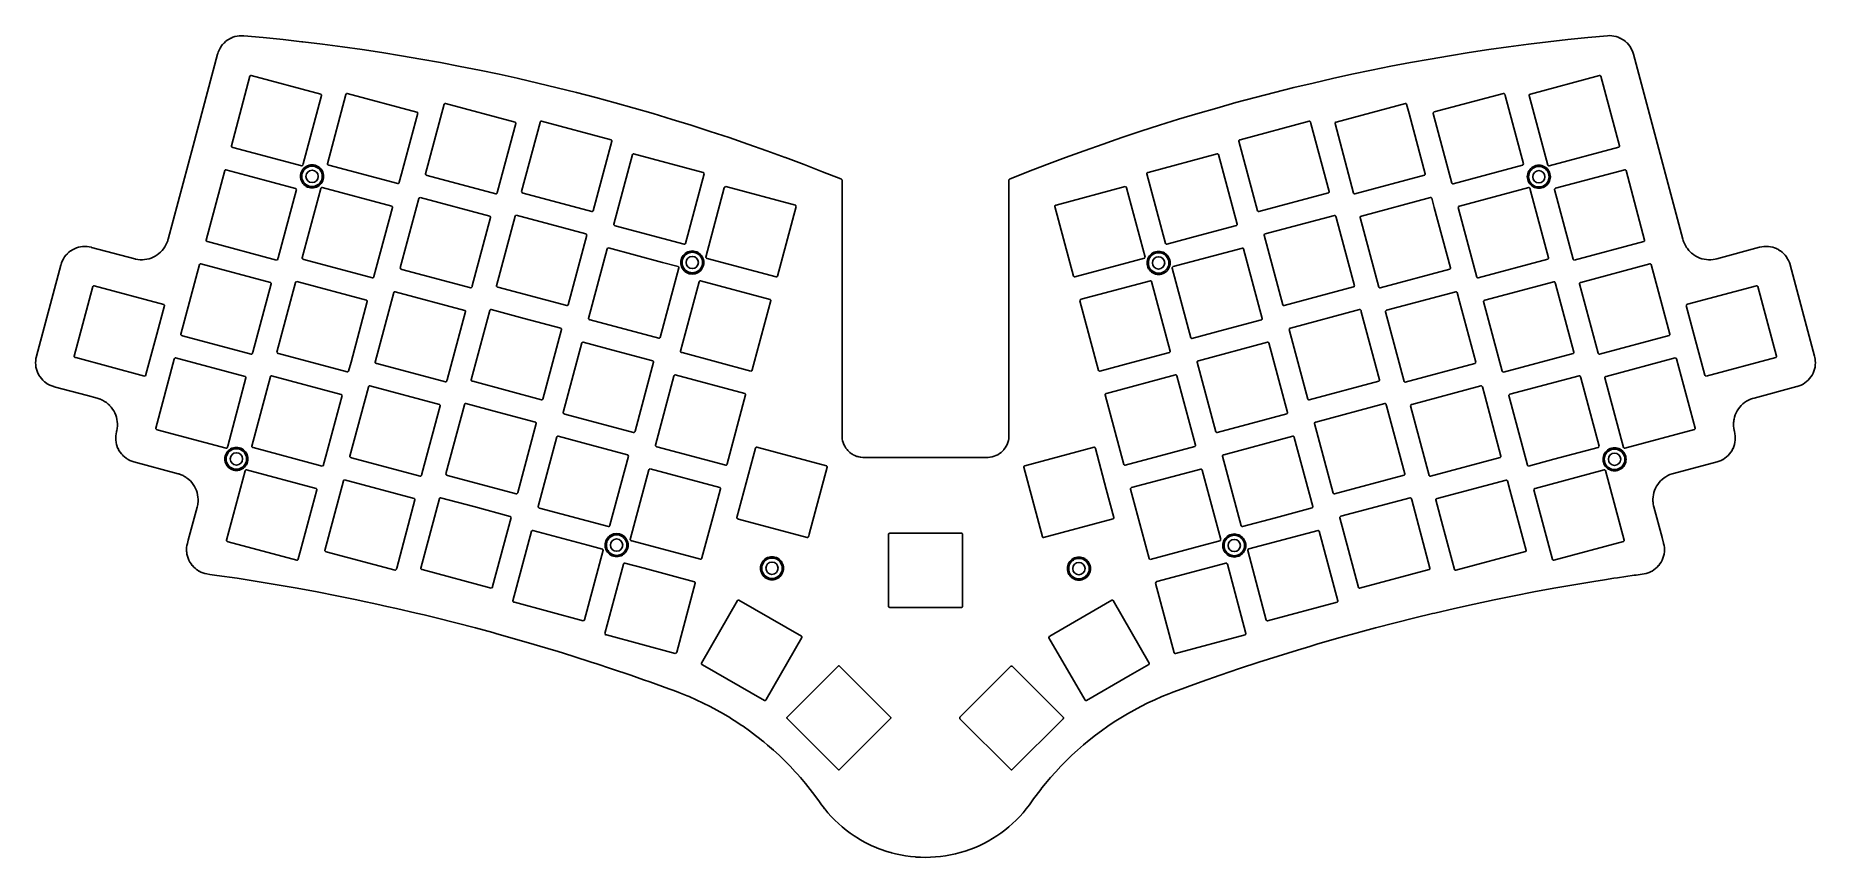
# Model space of a CAD drawing. Extents: x 38 to 386, y -248 to -87.
import ezdxf

# ---------------------------------------------------------------- set-up
doc = ezdxf.new("R2010")
doc.units = 0
doc.layers.add('BLACK', color=7, linetype='CONTINUOUS')

msp = doc.modelspace()

# ---------------------------------------------------------------- linework, layer by layer
at = {"layer": 'BLACK', "linetype": 'CONTINUOUS'}
for p, q in [((74.116057, -90.524618), (74.272576, -90.145584)), ((74.272576, -90.145584), (74.277077, -90.135896)), ((74.277077, -90.135896), (74.465765, -89.771814)), ((74.465765, -89.771814), (74.471086, -89.762551)), ((74.471086, -89.762551), (74.690528, -89.416148)), ((74.690528, -89.416148), (74.696644, -89.407359)), ((74.696644, -89.407359), (74.945205, -89.081216)), ((74.945205, -89.081216), (74.952046, -89.073004)), ((74.952046, -89.073004), (75.227872, -88.769555)), ((75.227872, -88.769555), (75.235381, -88.761979)), ((75.235381, -88.761979), (75.536406, -88.483499)), ((75.536406, -88.483499), (75.544553, -88.476591)), ((75.544553, -88.476591), (75.868526, -88.225165)), ((75.868526, -88.225165), (75.877229, -88.218994)), ((75.877229, -88.218994), (76.221721, -87.996508)), ((76.221721, -87.996508), (76.230937, -87.991107)), ((76.230937, -87.991107), (76.593341, -87.79924)), ((76.593341, -87.79924), (76.603003, -87.794648)), ((76.603003, -87.794648), (76.980631, -87.634821)), ((76.980631, -87.634821), (76.990651, -87.631082)), ((76.990651, -87.631082), (77.380687, -87.504488)), ((77.380687, -87.504488), (77.390999, -87.501628)), ((77.390999, -87.501628), (77.790513, -87.409218)), ((77.790513, -87.409218), (77.801016, -87.407262)), ((77.801016, -87.407262), (78.207016, -87.349726)), ((78.207016, -87.349726), (78.217671, -87.348683)), ((78.217671, -87.348683), (78.627139, -87.326451)), ((78.627139, -87.326451), (78.637838, -87.326335)), ((78.637838, -87.326335), (79.05024, -87.339656)), ((79.05024, -87.339656), (79.055573, -87.339944)), ((79.055573, -87.339944), (79.09707, -87.343086)), ((79.09707, -87.343086), (79.097071, -87.343085)), ((79.097071, -87.343085), (79.105213, -87.343702)), ((79.105213, -87.343702), (79.114146, -87.343675)), ((79.114146, -87.343675), (82.91879, -87.69808)), ((82.91879, -87.69808), (82.919468, -87.698146)), ((82.919468, -87.698146), (86.789646, -88.095741)), ((86.789646, -88.095741), (86.79046, -88.095829)), ((86.79046, -88.095829), (90.477165, -88.509971)), ((90.477165, -88.509971), (90.656442, -88.53011)), ((90.656442, -88.53011), (90.657611, -88.530247)), ((90.657611, -88.530247), (94.519281, -89.001199)), ((94.519281, -89.001199), (94.520117, -89.001305)), ((94.520117, -89.001305), (98.377171, -89.50889)), ((98.377171, -89.50889), (98.3783, -89.509044)), ((98.3783, -89.509044), (102.230337, -90.05321)), ((102.230337, -90.05321), (102.231232, -90.053341)), ((102.231232, -90.053341), (106.078036, -90.63406)), ((318.789036, -90.624075), (322.635902, -90.043348)), ((322.635902, -90.043348), (322.636736, -90.043226)), ((322.636736, -90.043226), (326.488832, -89.499051)), ((326.488832, -89.499051), (326.489904, -89.498905)), ((326.489904, -89.498905), (330.347013, -88.991312)), ((330.347013, -88.991312), (330.347796, -88.991213)), ((330.347796, -88.991213), (334.209508, -88.520257)), ((334.209508, -88.520257), (334.210647, -88.520123)), ((334.210647, -88.520123), (338.076667, -88.085838)), ((338.076667, -88.085838), (338.077437, -88.085755)), ((338.077437, -88.085755), (341.947629, -87.68816)), ((341.947629, -87.68816), (341.94846, -87.688079)), ((341.94846, -87.688079), (345.816432, -87.327774)), ((345.816432, -87.327774), (345.823884, -87.327307)), ((345.823884, -87.327307), (346.234557, -87.314054)), ((346.234557, -87.314054), (346.245275, -87.314171)), ((346.245275, -87.314171), (346.654705, -87.336412)), ((346.654705, -87.336412), (346.665364, -87.337455)), ((346.665364, -87.337455), (347.071351, -87.394998)), ((347.071351, -87.394998), (347.081887, -87.39696)), ((347.081887, -87.39696), (347.48138, -87.489374)), ((347.48138, -87.489374), (347.491716, -87.492242)), ((347.491716, -87.492242), (347.881703, -87.618828)), ((347.881703, -87.618828), (347.891738, -87.622571)), ((347.891738, -87.622571), (348.269373, -87.782407)), ((348.269373, -87.782407), (348.279033, -87.786999)), ((348.279033, -87.786999), (348.641414, -87.978857)), ((348.641414, -87.978857), (348.650658, -87.984276)), ((348.650658, -87.984276), (348.995106, -88.206739)), ((348.995106, -88.206739), (349.003855, -88.212942)), ((349.003855, -88.212942), (349.019632, -88.225186)), ((349.019632, -88.225186), (349.32779, -88.46434)), ((349.32779, -88.46434), (349.335943, -88.471252)), ((349.335943, -88.471252), (349.636943, -88.749709)), ((349.636943, -88.749709), (349.644485, -88.757317)), ((349.644485, -88.757317), (349.920287, -89.060738)), ((349.920287, -89.060738), (349.927149, -89.068977)), ((349.927149, -89.068977), (350.175701, -89.395103)), ((350.175701, -89.395103), (350.181818, -89.403892)), ((350.181818, -89.403892), (350.370546, -89.701805)), ((350.370546, -89.701805), (350.401249, -89.750271)), ((350.401249, -89.750271), (350.406592, -89.759572)), ((350.406592, -89.759572), (350.595265, -90.123613)), ((350.595265, -90.123613), (350.599784, -90.133341)), ((350.599784, -90.133341), (350.756291, -90.512328)), ((69.178984, -108.881083), (73.98694, -90.933475)), ((73.98694, -90.933475), (73.988441, -90.928328)), ((73.988441, -90.928328), (74.018907, -90.831583)), ((74.018907, -90.831583), (74.112405, -90.534677)), ((74.112405, -90.534677), (74.116057, -90.524618)), ((106.078036, -90.63406), (106.078925, -90.634198)), ((106.078925, -90.634198), (109.920136, -91.251414)), ((109.920136, -91.251414), (109.921022, -91.251561)), ((109.921022, -91.251561), (113.755996, -91.905173)), ((113.755996, -91.905173), (113.756951, -91.90534)), ((113.756951, -91.90534), (117.585567, -92.595322)), ((117.585567, -92.595322), (117.58663, -92.595519)), ((117.58663, -92.595519), (121.408563, -93.321816)), ((121.408563, -93.321816), (121.409418, -93.321982)), ((121.409418, -93.321982), (125.224286, -94.084521)), ((299.642776, -94.074537), (303.457725, -93.311984)), ((303.457725, -93.311984), (303.458501, -93.311832)), ((303.458501, -93.311832), (307.28051, -92.585521)), ((307.28051, -92.585521), (307.281498, -92.585339)), ((307.281498, -92.585339), (311.110186, -91.895344)), ((311.110186, -91.895344), (311.111069, -91.895189)), ((311.111069, -91.895189), (314.946122, -91.241565)), ((314.946122, -91.241565), (314.946938, -91.241429)), ((314.946938, -91.241429), (318.788211, -90.624203)), ((318.788211, -90.624203), (318.789036, -90.624075)), ((350.756291, -90.512328), (350.759952, -90.52241)), ((350.759952, -90.52241), (350.884285, -90.917207)), ((350.884285, -90.917207), (350.885789, -90.922368)), ((350.885789, -90.922368), (360.586265, -127.133247)), ((80.316471, -95.261863), (76.667212, -108.881083)), ((80.377137, -95.182801), (80.316471, -95.261863)), ((80.463441, -95.132972), (80.377137, -95.182801)), ((80.562243, -95.119966), (80.463441, -95.132972)), ((94.181466, -98.769226), (80.562243, -95.119966)), ((125.224286, -94.084521), (125.225332, -94.084735)), ((125.225332, -94.084735), (129.03288, -94.883464)), ((129.03288, -94.883464), (129.033707, -94.883643)), ((129.033707, -94.883643), (132.552766, -95.656795)), ((132.552766, -95.656795), (132.83332, -95.718434)), ((132.83332, -95.718434), (132.834471, -95.718692)), ((132.834471, -95.718692), (136.625918, -96.589492)), ((136.625918, -96.589492), (136.626828, -96.589705)), ((136.626828, -96.589705), (140.410186, -97.496533)), ((284.456871, -97.48655), (288.240317, -96.579702)), ((288.240317, -96.579702), (288.241131, -96.579512)), ((288.241131, -96.579512), (292.032678, -95.70869)), ((292.032678, -95.70869), (292.033742, -95.708451)), ((292.033742, -95.708451), (295.833448, -94.873639)), ((295.833448, -94.873639), (295.834186, -94.87348)), ((295.834186, -94.87348), (299.641814, -94.074734)), ((299.641814, -94.074734), (299.642776, -94.074537)), ((344.268966, -95.130997), (330.746006, -98.754463)), ((344.268969, -95.130997), (344.268966, -95.130997)), ((344.367769, -95.144003), (344.268969, -95.130997)), ((344.404245, -95.165063), (344.367769, -95.144003)), ((344.454074, -95.193832), (344.404245, -95.165063)), ((344.51474, -95.272894), (344.454074, -95.193832)), ((348.164, -108.892115), (344.51474, -95.272894)), ((90.74719, -112.36145), (94.323362, -99.014998)), ((94.181468, -98.769227), (94.181466, -98.769226)), ((94.186505, -98.773093), (94.181468, -98.769227)), ((94.18651, -98.773097), (94.186505, -98.773093)), ((94.260525, -98.829889), (94.18651, -98.773097)), ((94.260527, -98.829891), (94.260525, -98.829889)), ((94.310355, -98.916195), (94.260527, -98.829891)), ((94.323362, -99.014998), (94.310355, -98.916195)), ((99.085807, -98.817298), (95.456662, -112.36145)), ((99.10592, -98.74223), (99.085807, -98.817297)), ((99.085807, -98.817297), (99.085807, -98.817298)), ((99.166587, -98.663168), (99.10592, -98.74223)), ((99.252891, -98.613339), (99.166587, -98.663168)), ((99.351693, -98.600333), (99.252891, -98.613339)), ((112.970914, -102.249592), (99.351693, -98.600333)), ((118.295684, -100.728589), (114.646425, -114.347809)), ((118.35635, -100.649527), (118.295684, -100.728589)), ((118.442654, -100.599698), (118.35635, -100.649527)), ((118.541456, -100.586692), (118.442654, -100.599698)), ((132.160677, -104.235951), (118.541456, -100.586692)), ((140.410186, -97.496533), (140.410991, -97.49673)), ((140.410991, -97.49673), (144.185507, -98.439409)), ((144.185507, -98.439409), (144.186395, -98.439635)), ((144.186395, -98.439635), (147.951604, -99.418047)), ((147.951604, -99.418047), (147.95258, -99.418305)), ((147.95258, -99.418305), (151.708486, -100.432449)), ((151.708486, -100.432449), (151.709275, -100.432666)), ((151.709275, -100.432666), (155.455405, -101.482417)), ((269.41159, -101.472454), (273.157881, -100.422658)), ((273.157881, -100.422658), (273.158562, -100.42247)), ((273.158562, -100.42247), (276.914572, -99.408298)), ((276.914572, -99.408298), (276.915443, -99.408068)), ((276.915443, -99.408068), (280.680764, -98.429627)), ((280.680764, -98.429627), (280.681551, -98.429426)), ((280.681551, -98.429426), (284.456164, -97.486723)), ((284.456164, -97.486723), (284.456871, -97.48655)), ((306.292595, -100.583809), (292.769635, -104.207275)), ((306.292598, -100.583809), (306.292595, -100.583809)), ((306.391398, -100.596815), (306.292598, -100.583809)), ((306.427874, -100.617875), (306.391398, -100.596815)), ((306.477703, -100.646644), (306.427874, -100.617875)), ((306.538369, -100.725706), (306.477703, -100.646644)), ((306.539141, -100.728589), (306.538369, -100.725706)), ((307.019229, -102.5203), (306.539141, -100.728589)), ((325.476667, -98.625271), (311.953707, -102.248737)), ((325.47667, -98.625271), (325.476667, -98.625271)), ((325.57547, -98.638277), (325.47667, -98.625271)), ((325.611946, -98.659337), (325.57547, -98.638277)), ((325.661775, -98.688106), (325.611946, -98.659337)), ((325.722441, -98.767168), (325.661775, -98.688106)), ((325.791802, -99.026026), (325.722441, -98.767168)), ((329.371701, -112.386389), (325.791802, -99.026026)), ((330.520855, -98.927226), (330.507849, -99.026026)), ((330.507849, -99.026026), (330.507849, -99.026029)), ((330.507849, -99.026029), (334.154152, -112.634218)), ((330.570684, -98.840922), (330.520855, -98.927226)), ((330.649746, -98.780256), (330.570684, -98.840922)), ((330.746006, -98.754463), (330.649746, -98.780256)), ((109.936957, -114.347809), (113.112812, -102.495365)), ((112.970915, -102.249592), (112.970914, -102.249592)), ((112.970916, -102.249593), (112.970915, -102.249592)), ((112.970917, -102.249594), (112.970916, -102.249593)), ((112.986749, -102.261742), (112.970917, -102.249594)), ((112.986751, -102.261744), (112.986749, -102.261742)), ((113.049975, -102.310256), (112.986751, -102.261744)), ((113.049977, -102.310258), (113.049975, -102.310256)), ((113.099805, -102.396562), (113.049977, -102.310258)), ((113.112812, -102.495365), (113.099805, -102.396562)), ((132.160679, -104.235952), (132.160677, -104.235951)), ((132.195004, -104.262291), (132.160679, -104.235952)), ((132.23974, -104.296617), (132.195004, -104.262291)), ((132.289568, -104.382921), (132.23974, -104.296617)), ((132.302575, -104.481724), (132.289568, -104.382921)), ((137.067985, -104.272994), (133.441763, -117.806237)), ((137.091021, -104.187017), (137.067985, -104.272993)), ((137.067985, -104.272993), (137.067985, -104.272994)), ((137.151688, -104.107955), (137.091021, -104.187017)), ((137.237992, -104.058126), (137.151688, -104.107955)), ((137.336794, -104.04512), (137.237992, -104.058126)), ((150.956015, -107.694379), (137.336794, -104.04512)), ((155.455405, -101.482417), (155.456323, -101.482679)), ((155.456323, -101.482679), (159.192256, -102.56792)), ((159.192256, -102.56792), (159.193229, -102.568208)), ((159.193229, -102.568208), (162.918531, -103.688808)), ((162.918531, -103.688808), (162.919502, -103.689104)), ((162.919502, -103.689104), (166.634057, -104.845029)), ((258.232965, -104.835058), (261.947656, -103.679093)), ((261.947656, -103.679093), (261.948508, -103.678832)), ((261.948508, -103.678832), (265.673877, -102.558212)), ((265.673877, -102.558212), (265.674847, -102.557925)), ((265.674847, -102.557925), (269.41089, -101.472654)), ((269.41089, -101.472654), (269.41159, -101.472454)), ((287.494416, -104.05615), (273.971456, -107.679616)), ((287.494419, -104.05615), (287.494416, -104.05615)), ((287.593219, -104.069156), (287.494419, -104.05615)), ((287.629695, -104.090216), (287.593219, -104.069156)), ((287.679524, -104.118985), (287.629695, -104.090216)), ((287.74019, -104.198047), (287.679524, -104.118985)), ((287.815428, -104.478838), (287.74019, -104.198047)), ((292.544484, -104.380038), (292.531478, -104.478838)), ((292.594313, -104.293734), (292.544484, -104.380038)), ((292.673375, -104.233068), (292.594313, -104.293734)), ((292.769635, -104.207275), (292.673375, -104.233068)), ((310.187629, -114.344927), (307.019229, -102.5203)), ((311.728556, -102.4215), (311.71555, -102.5203)), ((311.71555, -102.5203), (311.71555, -102.520303)), ((311.71555, -102.520303), (315.36481, -116.139525)), ((311.778385, -102.335196), (311.728556, -102.4215)), ((311.857447, -102.27453), (311.778385, -102.335196)), ((311.953707, -102.248737), (311.857447, -102.27453)), ((128.73228, -117.806237), (132.302575, -104.481724)), ((150.956016, -107.694379), (150.956015, -107.694379)), ((150.956017, -107.69438), (150.956016, -107.694379)), ((150.956018, -107.694381), (150.956017, -107.69438)), ((150.970389, -107.705408), (150.956018, -107.694381)), ((150.970391, -107.70541), (150.970389, -107.705408)), ((151.035076, -107.755043), (150.970391, -107.70541)), ((151.035078, -107.755045), (151.035076, -107.755043)), ((151.084906, -107.841349), (151.035078, -107.755045)), ((151.097913, -107.940152), (151.084906, -107.841349)), ((166.634057, -104.845029), (166.635157, -104.845377)), ((166.635157, -104.845377), (170.338632, -106.036522)), ((170.338632, -106.036522), (170.339517, -106.036812)), ((170.339517, -106.036812), (174.031531, -107.263058)), ((174.031531, -107.263058), (174.032384, -107.263345)), ((174.032384, -107.263345), (177.684511, -108.514953)), ((248.798488, -107.951179), (250.834782, -107.253328)), ((250.834782, -107.253328), (250.835507, -107.253084)), ((250.835507, -107.253084), (254.527656, -106.026793)), ((254.527656, -106.026793), (254.528415, -106.026545)), ((254.528415, -106.026545), (258.232007, -104.835361)), ((258.232007, -104.835361), (258.232965, -104.835058)), ((273.746305, -107.852379), (273.733299, -107.951179)), ((273.796134, -107.766075), (273.746305, -107.852379)), ((273.875196, -107.705409), (273.796134, -107.766075)), ((273.971456, -107.679616), (273.875196, -107.705409)), ((291.38945, -117.817268), (287.815428, -104.478838)), ((292.531478, -104.478838), (292.531478, -104.478841)), ((292.531478, -104.478841), (296.179549, -118.093629)), ((64.287478, -127.140571), (69.178984, -108.881083)), ((76.667212, -108.881083), (76.667212, -108.881086)), ((76.667212, -108.881086), (76.680218, -108.979886)), ((76.680218, -108.979886), (76.680219, -108.979887)), ((76.680219, -108.979887), (76.730047, -109.066191)), ((76.730047, -109.066191), (76.809109, -109.126857)), ((76.809109, -109.126857), (76.905369, -109.15265)), ((76.905369, -109.15265), (76.905369, -109.152649)), ((76.905369, -109.152649), (76.964431, -109.168475)), ((76.964431, -109.168475), (76.964434, -109.168475)), ((76.964434, -109.168475), (90.42833, -112.776116)), ((147.448653, -121.559373), (151.097913, -107.940152)), ((155.106883, -110.578971), (151.457624, -124.198191)), ((155.167549, -110.499909), (155.106883, -110.578971)), ((155.253853, -110.45008), (155.167549, -110.499909)), ((155.352655, -110.437074), (155.253853, -110.45008)), ((168.971879, -114.086334), (155.352655, -110.437074)), ((177.684511, -108.514953), (177.71255, -108.524562)), ((177.71255, -108.524562), (177.713641, -108.524941)), ((177.713641, -108.524941), (181.381585, -109.821)), ((181.381585, -109.821), (181.382542, -109.821343)), ((181.382542, -109.821343), (185.01174, -111.142589)), ((185.01174, -111.142589), (185.038082, -111.152179)), ((185.038082, -111.152179), (185.039178, -111.152584)), ((185.039178, -111.152584), (188.681935, -112.518058)), ((236.185106, -112.508084), (239.827996, -111.14256)), ((239.827996, -111.14256), (239.828947, -111.142208)), ((239.828947, -111.142208), (243.484624, -109.811324)), ((243.484624, -109.811324), (243.485446, -109.811029)), ((243.485446, -109.811029), (247.153528, -108.514922)), ((247.153528, -108.514922), (247.154468, -108.514595)), ((247.154468, -108.514595), (248.798488, -107.951179)), ((269.490818, -110.44481), (255.967858, -114.068276)), ((269.490821, -110.44481), (269.490818, -110.44481)), ((269.589621, -110.457816), (269.490821, -110.44481)), ((269.626097, -110.478876), (269.589621, -110.457816)), ((269.675926, -110.507645), (269.626097, -110.478876)), ((269.736592, -110.586707), (269.675926, -110.507645)), ((273.385852, -124.205928), (269.736592, -110.586707)), ((273.733299, -107.951179), (273.733299, -107.951182)), ((273.733299, -107.951182), (277.382559, -121.570405)), ((334.402881, -112.787147), (348.022104, -109.137887)), ((348.022104, -109.137887), (348.070378, -109.100845)), ((348.070378, -109.100845), (348.101165, -109.077222)), ((348.101165, -109.077222), (348.150993, -108.990918)), ((348.150993, -108.990918), (348.164, -108.892115)), ((75.376549, -113.673378), (71.72729, -127.292598)), ((75.437216, -113.594314), (75.376549, -113.673378)), ((75.444064, -113.590362), (75.437216, -113.594314)), ((75.444067, -113.59036), (75.444064, -113.590362)), ((75.473149, -113.573569), (75.444067, -113.59036)), ((75.523519, -113.544487), (75.473149, -113.573569)), ((75.622321, -113.531481), (75.523519, -113.544487)), ((80.471935, -114.830931), (75.622321, -113.531481)), ((89.241542, -117.18074), (80.471935, -114.830931)), ((90.216939, -114.536575), (90.197646, -114.830931)), ((90.197646, -114.830931), (90.197646, -114.830946)), ((90.197646, -114.830946), (90.216939, -115.125302)), ((90.216943, -114.536548), (90.216939, -114.536575)), ((90.274493, -114.247222), (90.216943, -114.536548)), ((90.274496, -114.247208), (90.274493, -114.247222)), ((90.369324, -113.967858), (90.274496, -114.247208)), ((90.499803, -113.703273), (90.369324, -113.967858)), ((90.42833, -112.776116), (90.527132, -112.763109)), ((90.452975, -114.830939), (90.473332, -114.546309)), ((90.473332, -115.115569), (90.452975, -114.830939)), ((90.473332, -114.546309), (90.533989, -114.267474)), ((90.663703, -113.45798), (90.499803, -113.703273)), ((90.527132, -112.763109), (90.613436, -112.713281)), ((90.533989, -114.267474), (90.633711, -114.000109)), ((90.613436, -112.713281), (90.674102, -112.634219)), ((90.633711, -114.000109), (90.770468, -113.749657)), ((90.858216, -113.23618), (90.663703, -113.45798)), ((90.674102, -112.634219), (90.74719, -112.36145)), ((90.770468, -113.749657), (90.941476, -113.521218)), ((91.080016, -113.041667), (90.858216, -113.23618)), ((90.941476, -113.521218), (91.143254, -113.31944)), ((91.325309, -112.877767), (91.080016, -113.041667)), ((91.143254, -113.31944), (91.371693, -113.148432)), ((91.589894, -112.747288), (91.325309, -112.877767)), ((91.371693, -113.148432), (91.622145, -113.011675)), ((91.869244, -112.65246), (91.589894, -112.747288)), ((91.622145, -113.011675), (91.88951, -112.911953)), ((91.869258, -112.652457), (91.869244, -112.65246)), ((92.158584, -112.594907), (91.869258, -112.652457)), ((91.88951, -112.911953), (92.168345, -112.851296)), ((92.158587, -112.594906), (92.158584, -112.594907)), ((92.158595, -112.594905), (92.158587, -112.594906)), ((92.158599, -112.594904), (92.158595, -112.594905)), ((92.158611, -112.594903), (92.158599, -112.594904)), ((92.452968, -112.57561), (92.158611, -112.594903)), ((92.168345, -112.851296), (92.452975, -112.830939)), ((92.452982, -112.57561), (92.452968, -112.57561)), ((92.452975, -112.830939), (92.737605, -112.851296)), ((92.747338, -112.594903), (92.452982, -112.57561)), ((92.737605, -112.851296), (93.01644, -112.911953)), ((92.747348, -112.594904), (92.747338, -112.594903)), ((92.747355, -112.594905), (92.747348, -112.594904)), ((93.036697, -112.652458), (92.747355, -112.594905)), ((93.01644, -112.911953), (93.283805, -113.011675)), ((93.036699, -112.652458), (93.036697, -112.652458)), ((93.036705, -112.65246), (93.036699, -112.652458)), ((93.316055, -112.747288), (93.036705, -112.65246)), ((93.283805, -113.011675), (93.534257, -113.148432)), ((93.580635, -112.877764), (93.316055, -112.747288)), ((93.534257, -113.148432), (93.762696, -113.31944)), ((93.580642, -112.877768), (93.580635, -112.877764)), ((93.82593, -113.041664), (93.580642, -112.877768)), ((93.762696, -113.31944), (93.964474, -113.521218)), ((94.047733, -113.23618), (93.82593, -113.041664)), ((93.964474, -113.521218), (94.135482, -113.749657)), ((94.19963, -113.409386), (94.047733, -113.23618)), ((94.135482, -113.749657), (94.272239, -114.000109)), ((94.242248, -113.457982), (94.19963, -113.409386)), ((94.406147, -113.703275), (94.242248, -113.457982)), ((94.272239, -114.000109), (94.371961, -114.267474)), ((94.371961, -114.267474), (94.432618, -114.546309)), ((94.536627, -113.967862), (94.406147, -113.703275)), ((94.432618, -114.546309), (94.452975, -114.830939)), ((94.452975, -114.830939), (94.432618, -115.115569)), ((94.631456, -114.247217), (94.536627, -113.967862)), ((94.689009, -114.536559), (94.631456, -114.247217)), ((94.68901, -114.536575), (94.689009, -114.536559)), ((94.708304, -114.830931), (94.68901, -114.536575)), ((94.703535, -114.903698), (94.708304, -114.830946)), ((94.708304, -114.830946), (94.708304, -114.830931)), ((95.456662, -112.36145), (95.456662, -112.361453)), ((95.456662, -112.361453), (95.469668, -112.460253)), ((95.469668, -112.460253), (95.469669, -112.460254)), ((95.469669, -112.460254), (95.519497, -112.546558)), ((95.519497, -112.546558), (95.598559, -112.607224)), ((95.598559, -112.607224), (95.694819, -112.633017)), ((95.694819, -112.633017), (95.694819, -112.633016)), ((95.694819, -112.633016), (95.753881, -112.648842)), ((95.753881, -112.648842), (95.753884, -112.648842)), ((95.753884, -112.648842), (109.21778, -116.256483)), ((109.49794, -115.986242), (109.936957, -114.347809)), ((114.646425, -114.347809), (114.646425, -114.347812)), ((114.646425, -114.347812), (114.659431, -114.446612)), ((114.659431, -114.446612), (114.659432, -114.446613)), ((114.659432, -114.446613), (114.70926, -114.532917)), ((114.70926, -114.532917), (114.788322, -114.593583)), ((114.788322, -114.593583), (114.884582, -114.619376)), ((114.884582, -114.619376), (114.884582, -114.619375)), ((114.884582, -114.619375), (114.943644, -114.635201)), ((114.943644, -114.635201), (114.943647, -114.635201)), ((114.943647, -114.635201), (128.407543, -118.242842)), ((165.464514, -127.951327), (169.113774, -114.332106)), ((169.002268, -114.109652), (168.971878, -114.086334)), ((168.971878, -114.086334), (168.971879, -114.086334)), ((169.00227, -114.109655), (169.002268, -114.109652)), ((169.050937, -114.146997), (169.00227, -114.109655)), ((169.050939, -114.146999), (169.050937, -114.146997)), ((169.100767, -114.233303), (169.050939, -114.146999)), ((169.113774, -114.332106), (169.100767, -114.233303)), ((188.681935, -112.518058), (188.682869, -112.518414)), ((188.682869, -112.518414), (192.312412, -113.918366)), ((192.312412, -113.918366), (192.31336, -113.918736)), ((192.31336, -113.918736), (195.880337, -115.333592)), ((228.986764, -115.323595), (231.4669, -114.339839)), ((231.4669, -114.339839), (232.553807, -113.908713)), ((232.553807, -113.908713), (232.55461, -113.9084)), ((232.55461, -113.9084), (236.184315, -112.508386)), ((236.184315, -112.508386), (236.185106, -112.508084)), ((255.742707, -114.241039), (255.729701, -114.339839)), ((255.729701, -114.339839), (255.729701, -114.339842)), ((255.729701, -114.339842), (259.378961, -127.959065)), ((255.792536, -114.154735), (255.742707, -114.241039)), ((255.871598, -114.094069), (255.792536, -114.154735)), ((255.967858, -114.068276), (255.871598, -114.094069)), ((296.42651, -118.239959), (310.045733, -114.590699)), ((310.045733, -114.590699), (310.089317, -114.557256)), ((310.089317, -114.557256), (310.124794, -114.530034)), ((310.124794, -114.530034), (310.174622, -114.44373)), ((310.174622, -114.44373), (310.187629, -114.344927)), ((320.752314, -114.903698), (329.229805, -112.632161)), ((329.229805, -112.632161), (329.278358, -112.594905)), ((329.278358, -112.594905), (329.308866, -112.571496)), ((329.308866, -112.571496), (329.358694, -112.485192)), ((329.358694, -112.485192), (329.371701, -112.386389)), ((330.164498, -114.609342), (330.145205, -114.903698)), ((330.164502, -114.609315), (330.164498, -114.609342)), ((330.222052, -114.319989), (330.164502, -114.609315)), ((330.222055, -114.319975), (330.222052, -114.319989)), ((330.316883, -114.040625), (330.222055, -114.319975)), ((330.447362, -113.77604), (330.316883, -114.040625)), ((330.400534, -114.903706), (330.420891, -114.619076)), ((330.420891, -114.619076), (330.481548, -114.340241)), ((330.611262, -113.530747), (330.447362, -113.77604)), ((330.481548, -114.340241), (330.58127, -114.072876)), ((330.58127, -114.072876), (330.718027, -113.822424)), ((330.805775, -113.308947), (330.611262, -113.530747)), ((330.718027, -113.822424), (330.889035, -113.593985)), ((331.027575, -113.114434), (330.805775, -113.308947)), ((330.889035, -113.593985), (331.090813, -113.392207)), ((331.272868, -112.950534), (331.027575, -113.114434)), ((331.090813, -113.392207), (331.319252, -113.221199)), ((331.537453, -112.820055), (331.272868, -112.950534)), ((331.319252, -113.221199), (331.569704, -113.084442)), ((331.816803, -112.725227), (331.537453, -112.820055)), ((331.569704, -113.084442), (331.837069, -112.98472)), ((331.816817, -112.725224), (331.816803, -112.725227)), ((332.106143, -112.667674), (331.816817, -112.725224)), ((331.837069, -112.98472), (332.115904, -112.924063)), ((332.106146, -112.667673), (332.106143, -112.667674)), ((332.106154, -112.667672), (332.106146, -112.667673)), ((332.106158, -112.667671), (332.106154, -112.667672)), ((332.10617, -112.66767), (332.106158, -112.667671)), ((332.400527, -112.648377), (332.10617, -112.66767)), ((332.115904, -112.924063), (332.400534, -112.903706)), ((332.400541, -112.648377), (332.400527, -112.648377)), ((332.400534, -112.903706), (332.685164, -112.924063)), ((332.694897, -112.66767), (332.400541, -112.648377)), ((332.685164, -112.924063), (332.963999, -112.98472)), ((332.694907, -112.667671), (332.694897, -112.66767)), ((332.694914, -112.667672), (332.694907, -112.667671)), ((332.984256, -112.725225), (332.694914, -112.667672)), ((332.963999, -112.98472), (333.231364, -113.084442)), ((332.984258, -112.725225), (332.984256, -112.725225)), ((332.984264, -112.725227), (332.984258, -112.725225)), ((333.263614, -112.820055), (332.984264, -112.725227)), ((333.231364, -113.084442), (333.481816, -113.221199)), ((333.528194, -112.950531), (333.263614, -112.820055)), ((333.481816, -113.221199), (333.710255, -113.392207)), ((333.528201, -112.950535), (333.528194, -112.950531)), ((333.773489, -113.114431), (333.528201, -112.950535)), ((333.710255, -113.392207), (333.912033, -113.593985)), ((333.995292, -113.308947), (333.773489, -113.114431)), ((333.912033, -113.593985), (334.083041, -113.822424)), ((334.12599, -113.45798), (333.995292, -113.308947)), ((334.083041, -113.822424), (334.219798, -114.072876)), ((334.189807, -113.530749), (334.12599, -113.45798)), ((334.154152, -112.634218), (334.157109, -112.645251)), ((334.157109, -112.645251), (334.174315, -112.667674)), ((334.174315, -112.667674), (334.209311, -112.713281)), ((334.232281, -113.594316), (334.189807, -113.530749)), ((334.209311, -112.713281), (334.209315, -112.713286)), ((334.209315, -112.713286), (334.217774, -112.724312)), ((334.217774, -112.724312), (334.25757, -112.747288)), ((334.219798, -114.072876), (334.31952, -114.340241)), ((334.305083, -113.703273), (334.232281, -113.594316)), ((334.25757, -112.747288), (334.304079, -112.77414)), ((334.304079, -112.77414), (334.402881, -112.787147)), ((334.353706, -113.776042), (334.305083, -113.703273)), ((334.31952, -114.340241), (334.380177, -114.619076)), ((334.484186, -114.040629), (334.353706, -113.776042)), ((334.380177, -114.619076), (334.400534, -114.903706)), ((334.579015, -114.319984), (334.484186, -114.040629)), ((334.636568, -114.609326), (334.579015, -114.319984)), ((334.636569, -114.609342), (334.636568, -114.609326)), ((334.655863, -114.903698), (334.636569, -114.609342)), ((349.199469, -113.531881), (335.676509, -117.155347)), ((349.199472, -113.531881), (349.199469, -113.531881)), ((349.298272, -113.544887), (349.199472, -113.531881)), ((349.334748, -113.565947), (349.298272, -113.544887)), ((349.384577, -113.594716), (349.334748, -113.565947)), ((349.445243, -113.673778), (349.384577, -113.594716)), ((353.094503, -127.292999), (349.445243, -113.673778)), ((85.807269, -130.772957), (89.38344, -117.426513)), ((89.241544, -117.180741), (89.241542, -117.18074)), ((89.275869, -117.20708), (89.241544, -117.180741)), ((89.320605, -117.241406), (89.275869, -117.20708)), ((89.370433, -117.32771), (89.320605, -117.241406)), ((89.38344, -117.426513), (89.370433, -117.32771)), ((90.216939, -115.125302), (90.21694, -115.125312)), ((90.21694, -115.125312), (90.216941, -115.125319)), ((90.216941, -115.125319), (90.268447, -115.384262)), ((90.268447, -115.384262), (90.274493, -115.414655)), ((90.274493, -115.414655), (90.274496, -115.414669)), ((90.274496, -115.414669), (90.369324, -115.694019)), ((90.369324, -115.694019), (90.4998, -115.958599)), ((90.533989, -115.394404), (90.473332, -115.115569)), ((90.4998, -115.958599), (90.499804, -115.958606)), ((90.499804, -115.958606), (90.6637, -116.203894)), ((94.157798, -117.184349), (90.516741, -130.772957)), ((90.633711, -115.661769), (90.533989, -115.394404)), ((90.770468, -115.912221), (90.633711, -115.661769)), ((90.6637, -116.203894), (90.858216, -116.425697)), ((90.941476, -116.14066), (90.770468, -115.912221)), ((90.858216, -116.425697), (91.080018, -116.620212)), ((91.143254, -116.342438), (90.941476, -116.14066)), ((91.080018, -116.620212), (91.32531, -116.784111)), ((91.371693, -116.513446), (91.143254, -116.342438)), ((91.32531, -116.784111), (91.589898, -116.914591)), ((91.622145, -116.650203), (91.371693, -116.513446)), ((91.589898, -116.914591), (91.869253, -117.00942)), ((91.88951, -116.749925), (91.622145, -116.650203)), ((91.869253, -117.00942), (92.158595, -117.066973)), ((92.168345, -116.810582), (91.88951, -116.749925)), ((92.158595, -117.066973), (92.186863, -117.068825)), ((92.452975, -116.830939), (92.168345, -116.810582)), ((92.186863, -117.068825), (92.452968, -117.086268)), ((92.452968, -117.086268), (92.452975, -117.086268)), ((92.737605, -116.810582), (92.452975, -116.830939)), ((92.452975, -117.086268), (92.452982, -117.086268)), ((92.452982, -117.086268), (92.68865, -117.07082)), ((92.68865, -117.07082), (92.747355, -117.066973)), ((93.01644, -116.749925), (92.737605, -116.810582)), ((92.747355, -117.066973), (93.036697, -117.00942)), ((93.283805, -116.650203), (93.01644, -116.749925)), ((93.036697, -117.00942), (93.316052, -116.914591)), ((93.534257, -116.513446), (93.283805, -116.650203)), ((93.316052, -116.914591), (93.58064, -116.784111)), ((93.762696, -116.342438), (93.534257, -116.513446)), ((93.58064, -116.784111), (93.825932, -116.620212)), ((93.964474, -116.14066), (93.762696, -116.342438)), ((93.825932, -116.620212), (94.047733, -116.425697)), ((94.135482, -115.912221), (93.964474, -116.14066)), ((94.047733, -116.425697), (94.242248, -116.203896)), ((94.272239, -115.661769), (94.135482, -115.912221)), ((94.166, -117.153736), (94.157798, -117.184349)), ((94.226666, -117.074675), (94.166, -117.153736)), ((94.31297, -117.024846), (94.226666, -117.074675)), ((94.242248, -116.203896), (94.406147, -115.958604)), ((94.371961, -115.394404), (94.272239, -115.661769)), ((94.411772, -117.01184), (94.31297, -117.024846)), ((94.432618, -115.115569), (94.371961, -115.394404)), ((94.406147, -115.958604), (94.536627, -115.694016)), ((108.030993, -120.661099), (94.411772, -117.01184)), ((94.536627, -115.694016), (94.631456, -115.414661)), ((94.631456, -115.414661), (94.689009, -115.125319)), ((94.689009, -115.125319), (94.703535, -114.903698)), ((109.21778, -116.256483), (109.316582, -116.243476)), ((109.316582, -116.243476), (109.402886, -116.193648)), ((109.402886, -116.193648), (109.463552, -116.114586)), ((109.463552, -116.114586), (109.482663, -116.043264)), ((109.482663, -116.043264), (109.489345, -116.018326)), ((109.489344, -116.018325), (109.497938, -115.986255)), ((109.489345, -116.018326), (109.489344, -116.018325)), ((109.497938, -115.986255), (109.49794, -115.986242)), ((128.407543, -118.242842), (128.506345, -118.229835)), ((128.506345, -118.229835), (128.592649, -118.180007)), ((128.592649, -118.180007), (128.653315, -118.100945)), ((128.653315, -118.100945), (128.654087, -118.098063)), ((128.654087, -118.098063), (128.679108, -118.004685)), ((128.679107, -118.004684), (128.679726, -118.002376)), ((128.679108, -118.004685), (128.679107, -118.004684)), ((128.679726, -118.002376), (128.687701, -117.972611)), ((128.687701, -117.972609), (128.73228, -117.806237)), ((128.687701, -117.972611), (128.687701, -117.972609)), ((133.441763, -117.806237), (133.441763, -117.80624)), ((133.441763, -117.80624), (133.454769, -117.90504)), ((133.454769, -117.90504), (133.461138, -117.916071)), ((133.461138, -117.916071), (133.504598, -117.991345)), ((133.504598, -117.991345), (133.58366, -118.052011)), ((133.58366, -118.052011), (133.67992, -118.077804)), ((133.67992, -118.077804), (133.67992, -118.077803)), ((133.67992, -118.077803), (133.738982, -118.093629)), ((133.738982, -118.093629), (133.738985, -118.093629)), ((133.738985, -118.093629), (147.202881, -121.70127)), ((173.088268, -117.075081), (169.464073, -130.600759)), ((173.113331, -116.981539), (173.088268, -117.07508)), ((173.088268, -117.07508), (173.088268, -117.075081)), ((173.173998, -116.902477), (173.113331, -116.981539)), ((173.260302, -116.852648), (173.173998, -116.902477)), ((173.359104, -116.839642), (173.260302, -116.852648)), ((186.978325, -120.488901), (173.359104, -116.839642)), ((195.880337, -115.333592), (195.883329, -115.335083)), ((195.883329, -115.335083), (195.891295, -115.338194)), ((195.891295, -115.338194), (195.891297, -115.338195)), ((195.891297, -115.338195), (195.907434, -115.344496)), ((195.907434, -115.344496), (195.924164, -115.351029)), ((195.924164, -115.351029), (195.940171, -115.358639)), ((195.940171, -115.358639), (195.985409, -115.384262)), ((195.985409, -115.384262), (195.987613, -115.38551)), ((195.987613, -115.38551), (196.015585, -115.40715)), ((196.015585, -115.40715), (196.047265, -115.439869)), ((196.047265, -115.439869), (196.067993, -115.468528)), ((196.067993, -115.468528), (196.089147, -115.50886)), ((196.089147, -115.50886), (196.100939, -115.5422)), ((196.100939, -115.5422), (196.110656, -115.590914)), ((196.110656, -115.590914), (196.113052, -115.61517)), ((196.113052, -115.61517), (196.113052, -165.602773)), ((228.754052, -115.604812), (228.756447, -115.580559)), ((228.754052, -120.742419), (228.754052, -115.604812)), ((228.756447, -115.580559), (228.760931, -115.558072)), ((228.760931, -115.558072), (228.766096, -115.532177)), ((228.766096, -115.532177), (228.77789, -115.498835)), ((228.77789, -115.498835), (228.783876, -115.487422)), ((228.783876, -115.487422), (228.799054, -115.458484)), ((228.799054, -115.458484), (228.819772, -115.429837)), ((228.819772, -115.429837), (228.851479, -115.39709)), ((228.851479, -115.39709), (228.879441, -115.375459)), ((228.879441, -115.375459), (228.926499, -115.348805)), ((228.926499, -115.348805), (228.942494, -115.341201)), ((228.942494, -115.341201), (228.975805, -115.328196)), ((228.975805, -115.328196), (228.975806, -115.328194)), ((228.975806, -115.328194), (228.983794, -115.325076)), ((228.983794, -115.325076), (228.986764, -115.323595)), ((251.484369, -116.84739), (237.961409, -120.470856)), ((251.484372, -116.84739), (251.484369, -116.84739)), ((251.583173, -116.860397), (251.484372, -116.84739)), ((251.583177, -116.860398), (251.583173, -116.860397)), ((251.656056, -116.902476), (251.583177, -116.860398)), ((251.656059, -116.902478), (251.656056, -116.902476)), ((251.669474, -116.910222), (251.656059, -116.902478)), ((251.669475, -116.910224), (251.669474, -116.910222)), ((251.669477, -116.910225), (251.669475, -116.910224)), ((251.724198, -116.981539), (251.669477, -116.910225)), ((251.730143, -116.989287), (251.724198, -116.981539)), ((251.753131, -117.075082), (251.730143, -116.989287)), ((251.755035, -117.082187), (251.753131, -117.075082)), ((255.379403, -130.608508), (251.755035, -117.082187)), ((277.628331, -121.7123), (291.247554, -118.06304)), ((291.247554, -118.06304), (291.295828, -118.025998)), ((291.295828, -118.025998), (291.326615, -118.002375)), ((291.326615, -118.002375), (291.376443, -117.916071)), ((291.376443, -117.916071), (291.38945, -117.817268)), ((296.179549, -118.093629), (296.180738, -118.098063)), ((296.180738, -118.098063), (296.225488, -118.156382)), ((296.225488, -118.156382), (296.225489, -118.156384)), ((296.225489, -118.156384), (296.234868, -118.168606)), ((296.234868, -118.168606), (296.241404, -118.177124)), ((296.241404, -118.177124), (296.327708, -118.226952)), ((296.327708, -118.226952), (296.42651, -118.239959)), ((315.36481, -116.139525), (315.406339, -116.193647)), ((315.406339, -116.193647), (315.414204, -116.203896)), ((315.414204, -116.203896), (315.425476, -116.218586)), ((315.425476, -116.218586), (315.51178, -116.268414)), ((315.51178, -116.268414), (315.610582, -116.281421)), ((315.610582, -116.281421), (320.752314, -114.903698)), ((330.410011, -117.012246), (316.887051, -120.635712)), ((330.145205, -114.903698), (330.145205, -114.903713)), ((330.145205, -114.903713), (330.164498, -115.198069)), ((330.164498, -115.198069), (330.164499, -115.198079)), ((330.164499, -115.198079), (330.1645, -115.198086)), ((330.1645, -115.198086), (330.216296, -115.458487)), ((330.216296, -115.458487), (330.222052, -115.487422)), ((330.222052, -115.487422), (330.222055, -115.487436)), ((330.222055, -115.487436), (330.316883, -115.766786)), ((330.316883, -115.766786), (330.447359, -116.031366)), ((330.420891, -115.188336), (330.400534, -114.903706)), ((330.410014, -117.012246), (330.410011, -117.012246)), ((330.508815, -117.025253), (330.410014, -117.012246)), ((330.481548, -115.467171), (330.420891, -115.188336)), ((330.447359, -116.031366), (330.447363, -116.031373)), ((330.447363, -116.031373), (330.611259, -116.276661)), ((330.58127, -115.734536), (330.481548, -115.467171)), ((330.59441, -117.074671), (330.508815, -117.025253)), ((330.718027, -115.984988), (330.58127, -115.734536)), ((330.594416, -117.074675), (330.59441, -117.074671)), ((330.595119, -117.075081), (330.594416, -117.074675)), ((330.59512, -117.075082), (330.595119, -117.075081)), ((330.655784, -117.154141), (330.59512, -117.075082)), ((330.611259, -116.276661), (330.805775, -116.498464)), ((330.655784, -117.154142), (330.655784, -117.154141)), ((330.655785, -117.154143), (330.655784, -117.154142)), ((330.679167, -117.241407), (330.655785, -117.154143)), ((330.728872, -117.42691), (330.679167, -117.241407)), ((330.889035, -116.213427), (330.718027, -115.984988)), ((334.305045, -130.773364), (330.728872, -117.42691)), ((330.805775, -116.498464), (331.027578, -116.69298)), ((331.090813, -116.415205), (330.889035, -116.213427)), ((331.027578, -116.69298), (331.258669, -116.84739)), ((331.319252, -116.586213), (331.090813, -116.415205)), ((331.258669, -116.84739), (331.272869, -116.856878)), ((331.272869, -116.856878), (331.537457, -116.987358)), ((331.569704, -116.72297), (331.319252, -116.586213)), ((331.537457, -116.987358), (331.816812, -117.082187)), ((331.837069, -116.822692), (331.569704, -116.72297)), ((331.816812, -117.082187), (332.106154, -117.13974)), ((332.115904, -116.883349), (331.837069, -116.822692)), ((332.106154, -117.13974), (332.134422, -117.141592)), ((332.400534, -116.903706), (332.115904, -116.883349)), ((332.134422, -117.141592), (332.400527, -117.159035)), ((332.400527, -117.159035), (332.400534, -117.159035)), ((332.685164, -116.883349), (332.400534, -116.903706)), ((332.400534, -117.159035), (332.400541, -117.159035)), ((332.400541, -117.159035), (332.636209, -117.143587)), ((332.636209, -117.143587), (332.694914, -117.13974)), ((332.963999, -116.822692), (332.685164, -116.883349)), ((332.694914, -117.13974), (332.984256, -117.082187)), ((333.231364, -116.72297), (332.963999, -116.822692)), ((332.984256, -117.082187), (333.263611, -116.987358)), ((333.481816, -116.586213), (333.231364, -116.72297)), ((333.263611, -116.987358), (333.528199, -116.856878)), ((333.710255, -116.415205), (333.481816, -116.586213)), ((333.528199, -116.856878), (333.773491, -116.692979)), ((333.912033, -116.213427), (333.710255, -116.415205)), ((333.773491, -116.692979), (333.995292, -116.498464)), ((334.083041, -115.984988), (333.912033, -116.213427)), ((333.995292, -116.498464), (334.189807, -116.276663)), ((334.219798, -115.734536), (334.083041, -115.984988)), ((334.189807, -116.276663), (334.353706, -116.031371)), ((334.31952, -115.467171), (334.219798, -115.734536)), ((334.380177, -115.188336), (334.31952, -115.467171)), ((334.353706, -116.031371), (334.484186, -115.766783)), ((334.400534, -114.903706), (334.380177, -115.188336)), ((334.484186, -115.766783), (334.579015, -115.487428)), ((334.579015, -115.487428), (334.636568, -115.198086)), ((334.636568, -115.198086), (334.641337, -115.125329)), ((334.641337, -115.125329), (334.655863, -114.903713)), ((334.655863, -114.903713), (334.655863, -114.903698)), ((335.451358, -117.32811), (335.438352, -117.42691)), ((335.438352, -117.42691), (335.438352, -117.426913)), ((335.438352, -117.426913), (339.087612, -131.046136)), ((335.501187, -117.241806), (335.451358, -117.32811)), ((335.580249, -117.18114), (335.501187, -117.241806)), ((335.676509, -117.155347), (335.580249, -117.18114)), ((104.999884, -132.74869), (108.172891, -120.906872)), ((108.030995, -120.6611), (108.030993, -120.661099)), ((108.06532, -120.687439), (108.030995, -120.6611)), ((108.110056, -120.721765), (108.06532, -120.687439)), ((108.159884, -120.808069), (108.110056, -120.721765)), ((108.172891, -120.906872), (108.159884, -120.808069)), ((113.36519, -119.129468), (109.715931, -132.74869)), ((113.425854, -119.050409), (113.36519, -119.129468)), ((113.425857, -119.050406), (113.425854, -119.050409)), ((113.430828, -119.047537), (113.425857, -119.050406)), ((113.430829, -119.047537), (113.430828, -119.047537)), ((113.512159, -119.00058), (113.430829, -119.047537)), ((113.610962, -118.987573), (113.512159, -119.00058)), ((127.230183, -122.636832), (113.610962, -118.987573)), ((147.202881, -121.70127), (147.301683, -121.688263)), ((147.301683, -121.688263), (147.387987, -121.638435)), ((147.387987, -121.638435), (147.448653, -121.559373)), ((183.470963, -134.353895), (187.120223, -120.734674)), ((186.978327, -120.488902), (186.978325, -120.488901)), ((187.012652, -120.515241), (186.978327, -120.488902)), ((187.057388, -120.549567), (187.012652, -120.515241)), ((187.107216, -120.635871), (187.057388, -120.549567)), ((187.120223, -120.734674), (187.107216, -120.635871)), ((228.754052, -139.143297), (228.754052, -120.742419)), ((237.736258, -120.643619), (237.723252, -120.742419)), ((237.723252, -120.742419), (237.723252, -120.742422)), ((237.723252, -120.742422), (241.370435, -134.353895)), ((237.786087, -120.557315), (237.736258, -120.643619)), ((237.865149, -120.496649), (237.786087, -120.557315)), ((237.961409, -120.470856), (237.865149, -120.496649)), ((277.382559, -121.570405), (277.43476, -121.638434)), ((277.43476, -121.638434), (277.434761, -121.638435)), ((277.434761, -121.638435), (277.443225, -121.649465)), ((277.443225, -121.649465), (277.529529, -121.699293)), ((277.529529, -121.699293), (277.628331, -121.7123)), ((311.2231, -118.984702), (297.70014, -122.608168)), ((311.223103, -118.984702), (311.2231, -118.984702)), ((311.321903, -118.997708), (311.223103, -118.984702)), ((311.326877, -119.00058), (311.321903, -118.997708)), ((311.408208, -119.047537), (311.326877, -119.00058)), ((311.468874, -119.126599), (311.408208, -119.047537)), ((311.946005, -120.907275), (311.468874, -119.126599)), ((315.118134, -132.74582), (311.946005, -120.907275)), ((316.6619, -120.808475), (316.648894, -120.907275)), ((316.648894, -120.907275), (316.648894, -120.907278)), ((316.648894, -120.907278), (320.298154, -134.526501)), ((316.711729, -120.722171), (316.6619, -120.808475)), ((316.790791, -120.661505), (316.711729, -120.722171)), ((316.887051, -120.635712), (316.790791, -120.661505)), ((123.801784, -136.207127), (127.372081, -122.882605)), ((127.230185, -122.636833), (127.230183, -122.636832)), ((127.26451, -122.663172), (127.230185, -122.636833)), ((127.309246, -122.697498), (127.26451, -122.663172)), ((127.359074, -122.783802), (127.309246, -122.697498)), ((127.372081, -122.882605), (127.359074, -122.783802)), ((132.154321, -122.61104), (128.51126, -136.207127)), ((132.154322, -122.611037), (132.154321, -122.61104)), ((132.155091, -122.608168), (132.154322, -122.611037)), ((132.157564, -122.598936), (132.155091, -122.608168)), ((132.160518, -122.587907), (132.157564, -122.598936)), ((132.221185, -122.508845), (132.160518, -122.587907)), ((132.307489, -122.459016), (132.221185, -122.508845)), ((132.406291, -122.44601), (132.307489, -122.459016)), ((138.94552, -124.198191), (132.406291, -122.44601)), ((146.025512, -126.095269), (138.94552, -124.198191)), ((151.457624, -124.198191), (151.457624, -124.198194)), ((151.457624, -124.198194), (151.47063, -124.296994)), ((151.47063, -124.296994), (151.470631, -124.296995)), ((151.470631, -124.296995), (151.520459, -124.383299)), ((151.520459, -124.383299), (151.599521, -124.443965)), ((151.599521, -124.443965), (151.695781, -124.469758)), ((151.695781, -124.469758), (151.695781, -124.469757)), ((151.695781, -124.469757), (151.754843, -124.485583)), ((151.754843, -124.485583), (151.754846, -124.485583)), ((151.754846, -124.485583), (165.218742, -128.093224)), ((266.151686, -126.352068), (273.243956, -124.4517)), ((273.243956, -124.4517), (273.29223, -124.414658)), ((273.29223, -124.414658), (273.323017, -124.391035)), ((273.323017, -124.391035), (273.372845, -124.304731)), ((273.372845, -124.304731), (273.385852, -124.205928)), ((292.424926, -122.457039), (278.901966, -126.080505)), ((292.424929, -122.457039), (292.424926, -122.457039)), ((292.52373, -122.470046), (292.424929, -122.457039)), ((292.590931, -122.508845), (292.52373, -122.470046)), ((292.610032, -122.519872), (292.590931, -122.508845)), ((292.610033, -122.519873), (292.610032, -122.519872)), ((292.610034, -122.519874), (292.610033, -122.519873)), ((292.6707, -122.598936), (292.610034, -122.519874)), ((292.69634, -122.694627), (292.6707, -122.598936)), ((292.745938, -122.879731), (292.69634, -122.694627)), ((296.31996, -136.218157), (292.745938, -122.879731)), ((297.474989, -122.780931), (297.461983, -122.879731)), ((297.461983, -122.879731), (297.461983, -122.879734)), ((297.461983, -122.879734), (301.111243, -136.498957)), ((297.524818, -122.694627), (297.474989, -122.780931)), ((297.60388, -122.633961), (297.524818, -122.694627)), ((297.70014, -122.608168), (297.60388, -122.633961)), ((46.368151, -128.820525), (46.759684, -128.697076)), ((46.759684, -128.697076), (46.770098, -128.694285)), ((46.770098, -128.694285), (47.170905, -128.60543)), ((47.170905, -128.60543), (47.181516, -128.603559)), ((47.181516, -128.603559), (47.588533, -128.549976)), ((47.588533, -128.549976), (47.599267, -128.549036)), ((47.599267, -128.549036), (48.009395, -128.531132)), ((48.009395, -128.531132), (48.020206, -128.531132)), ((48.020206, -128.531132), (48.430328, -128.54904)), ((48.430328, -128.54904), (48.44107, -128.54998)), ((48.44107, -128.54998), (48.848075, -128.603565)), ((48.848075, -128.603565), (48.858702, -128.605438)), ((48.858702, -128.605438), (49.262224, -128.6949)), ((49.262224, -128.6949), (49.267404, -128.696168)), ((49.267404, -128.696168), (49.307432, -128.706894)), ((49.307432, -128.706894), (49.318079, -128.709747)), ((49.318079, -128.709747), (49.318232, -128.709773)), ((49.318232, -128.709773), (57.792297, -130.978199)), ((63.422555, -128.976054), (63.66879, -128.610268)), ((63.66879, -128.610268), (63.883977, -128.225398)), ((63.883977, -128.225398), (64.066647, -127.824072)), ((64.066647, -127.824072), (64.21555, -127.409031)), ((64.21555, -127.409031), (64.220167, -127.391802)), ((64.220167, -127.391802), (64.237195, -127.328247)), ((64.237195, -127.328247), (64.246747, -127.292598)), ((64.246747, -127.292598), (64.256228, -127.257214)), ((64.256228, -127.257214), (64.256237, -127.257192)), ((64.256237, -127.257192), (64.259719, -127.244192)), ((64.259719, -127.244192), (64.259721, -127.244191)), ((64.259721, -127.244191), (64.272612, -127.196072)), ((64.272612, -127.196072), (64.284043, -127.153407)), ((64.284042, -127.153405), (64.287476, -127.140592)), ((64.284043, -127.153407), (64.284042, -127.153405)), ((64.287476, -127.140592), (64.287478, -127.140571)), ((71.72729, -127.292598), (71.72729, -127.292601)), ((71.72729, -127.292601), (71.740296, -127.391401)), ((71.740296, -127.391401), (71.740297, -127.391402)), ((71.740297, -127.391402), (71.790125, -127.477706)), ((71.790125, -127.477706), (71.869187, -127.538372)), ((71.869187, -127.538372), (71.965447, -127.564165)), ((71.965447, -127.564165), (71.965447, -127.564164)), ((71.965447, -127.564164), (72.024509, -127.57999)), ((72.024509, -127.57999), (72.024512, -127.57999)), ((72.024512, -127.57999), (85.488408, -131.187631)), ((142.51815, -139.960263), (146.16741, -126.341042)), ((146.025514, -126.09527), (146.025512, -126.095269)), ((146.059839, -126.121609), (146.025514, -126.09527)), ((146.104575, -126.155935), (146.059839, -126.121609)), ((146.154403, -126.242239), (146.104575, -126.155935)), ((146.16741, -126.341042), (146.154403, -126.242239)), ((165.218742, -128.093224), (165.317544, -128.080217)), ((165.317544, -128.080217), (165.403848, -128.030389)), ((165.403848, -128.030389), (165.464514, -127.951327)), ((259.378961, -127.959065), (259.421883, -128.015001)), ((259.421883, -128.015001), (259.439627, -128.038125)), ((259.439627, -128.038125), (259.525931, -128.087953)), ((259.525931, -128.087953), (259.624733, -128.10096)), ((259.624733, -128.10096), (266.151686, -126.352068)), ((278.676815, -126.253268), (278.663809, -126.352068)), ((278.663809, -126.352068), (278.663809, -126.352071)), ((278.663809, -126.352071), (282.313068, -139.97129)), ((278.726644, -126.166964), (278.676815, -126.253268)), ((278.805706, -126.106298), (278.726644, -126.166964)), ((278.901966, -126.080505), (278.805706, -126.106298)), ((339.333384, -131.188031), (352.952607, -127.538771)), ((352.952607, -127.538771), (353.001401, -127.50133)), ((353.001401, -127.50133), (353.031668, -127.478106)), ((353.031668, -127.478106), (353.081496, -127.391802)), ((353.081496, -127.391802), (353.094503, -127.292999)), ((360.586265, -127.133247), (360.586258, -127.133248)), ((360.586258, -127.133248), (360.58628, -127.133304)), ((360.58628, -127.133304), (360.586672, -127.13477)), ((360.586672, -127.13477), (360.58667, -127.13482)), ((360.58667, -127.13482), (360.656838, -127.39673)), ((360.656838, -127.39673), (360.722581, -127.579991)), ((360.722581, -127.579991), (360.805732, -127.81178)), ((360.805732, -127.81178), (360.820945, -127.845205)), ((360.820945, -127.845205), (360.98839, -128.21311)), ((360.98839, -128.21311), (360.988392, -128.213113)), ((360.988392, -128.213113), (360.988394, -128.213117)), ((360.988394, -128.213117), (361.203575, -128.597997)), ((361.203575, -128.597997), (361.290886, -128.727704)), ((361.290886, -128.727704), (361.449804, -128.963791)), ((367.184451, -130.937969), (375.553922, -128.697536)), ((375.553922, -128.697536), (375.554101, -128.697505)), ((375.554101, -128.697505), (375.564986, -128.694587)), ((375.564986, -128.694587), (375.564989, -128.694588)), ((375.564989, -128.694588), (375.605066, -128.683847)), ((375.605066, -128.683847), (375.610253, -128.682578)), ((375.610253, -128.682578), (376.013723, -128.59311)), ((376.013723, -128.59311), (376.024336, -128.591238)), ((376.024336, -128.591238), (376.431352, -128.537636)), ((376.431352, -128.537636), (376.442086, -128.536695)), ((376.442086, -128.536695), (376.852229, -128.518773)), ((376.852229, -128.518773), (376.863039, -128.518773)), ((376.863039, -128.518773), (377.273155, -128.536665)), ((377.273155, -128.536665), (377.283901, -128.537604)), ((377.283901, -128.537604), (377.690923, -128.591179)), ((377.690923, -128.591179), (377.701563, -128.593055)), ((377.701563, -128.593055), (378.102345, -128.681898)), ((378.102345, -128.681898), (378.112771, -128.684691)), ((378.112771, -128.684691), (378.153514, -128.697537)), ((378.153514, -128.697537), (378.504282, -128.808128)), ((38.560048, -149.978591), (43.335353, -132.164573)), ((43.335353, -132.164573), (43.335377, -132.164511)), ((43.335377, -132.164511), (43.349161, -132.113068)), ((43.349161, -132.113068), (43.350675, -132.107873)), ((43.350675, -132.107873), (43.354736, -132.094995)), ((43.354736, -132.094995), (43.474933, -131.713767)), ((43.474933, -131.713767), (43.478633, -131.703604)), ((43.478633, -131.703604), (43.479528, -131.701443)), ((43.479528, -131.701443), (43.635724, -131.324346)), ((43.635724, -131.324346), (43.640276, -131.314583)), ((43.640276, -131.314583), (43.829838, -130.950433)), ((43.829838, -130.950433), (43.835231, -130.941092)), ((43.835231, -130.941092), (44.055806, -130.594856)), ((44.055806, -130.594856), (44.061996, -130.586017)), ((44.061996, -130.586017), (44.311892, -130.260343)), ((44.311892, -130.260343), (44.318842, -130.252061)), ((44.318842, -130.252061), (44.596191, -129.949386)), ((44.596191, -129.949386), (44.603807, -129.941771)), ((44.603807, -129.941771), (44.90647, -129.66443)), ((44.90647, -129.66443), (44.914739, -129.657492)), ((44.914739, -129.657492), (45.240429, -129.407581)), ((45.240429, -129.407581), (45.249272, -129.40139)), ((45.249272, -129.40139), (45.595502, -129.180817)), ((45.595502, -129.180817), (45.604823, -129.175435)), ((45.604823, -129.175435), (45.968976, -128.985869)), ((45.968976, -128.985869), (45.978744, -128.981314)), ((45.978744, -128.981314), (46.358037, -128.824206)), ((46.358037, -128.824206), (46.368151, -128.820525)), ((57.792297, -130.978199), (57.792297, -130.978198)), ((57.792297, -130.978198), (57.804865, -130.981563)), ((57.804865, -130.981563), (57.804864, -130.981564)), ((57.804864, -130.981564), (57.804915, -130.981572)), ((57.804915, -130.981572), (57.906522, -131.008799)), ((57.906522, -131.008799), (57.957053, -131.02234)), ((57.957053, -131.02234), (57.957055, -131.02234)), ((57.957055, -131.02234), (57.957065, -131.022343)), ((57.957065, -131.022343), (58.390951, -131.100912)), ((58.390951, -131.100912), (58.829844, -131.143381)), ((58.829844, -131.143381), (59.050294, -131.146421)), ((59.050294, -131.146421), (59.270732, -131.149462)), ((59.270732, -131.149462), (59.270734, -131.149461)), ((59.270734, -131.149461), (59.270745, -131.149462)), ((59.270745, -131.149462), (59.710643, -131.119112)), ((59.710643, -131.119112), (60.146531, -131.052538)), ((60.146531, -131.052538), (60.575433, -130.950196)), ((60.575433, -130.950196), (60.994418, -130.812785)), ((60.994418, -130.812785), (61.400625, -130.641243)), ((61.400625, -130.641243), (61.791278, -130.436742)), ((61.791278, -130.436742), (62.16371, -130.200679)), ((62.16371, -130.200679), (62.515375, -129.934667)), ((62.515375, -129.934667), (62.843871, -129.640522)), ((62.843871, -129.640522), (63.146955, -129.320255)), ((63.146955, -129.320255), (63.422555, -128.976054)), ((70.44605, -132.074266), (66.796791, -145.693486)), ((70.506718, -131.995201), (70.44605, -132.074266)), ((70.531726, -131.980764), (70.506718, -131.995201)), ((70.593019, -131.945376), (70.531726, -131.980764)), ((70.59302, -131.945375), (70.593019, -131.945376)), ((70.691822, -131.932369), (70.59302, -131.945375)), ((84.311043, -135.581628), (70.691822, -131.932369)), ((85.488408, -131.187631), (85.58721, -131.174624)), ((85.58721, -131.174624), (85.673514, -131.124796)), ((85.673514, -131.124796), (85.73418, -131.045734)), ((85.73418, -131.045734), (85.757561, -130.958473)), ((85.757561, -130.958473), (85.757562, -130.958473)), ((85.757562, -130.958473), (85.768474, -130.917751)), ((85.768474, -130.917751), (85.768571, -130.91738)), ((85.768571, -130.91738), (85.780643, -130.872326)), ((85.780643, -130.872326), (85.807269, -130.772957)), ((90.516741, -130.772957), (90.516741, -130.77296)), ((90.516741, -130.77296), (90.529747, -130.87176)), ((90.529747, -130.87176), (90.550807, -130.908236)), ((90.550807, -130.908236), (90.579576, -130.958065)), ((90.579576, -130.958065), (90.658638, -131.018731)), ((90.658638, -131.018731), (90.754898, -131.044524)), ((90.754898, -131.044524), (90.754898, -131.044523)), ((90.754898, -131.044523), (90.81396, -131.060349)), ((90.81396, -131.060349), (90.813963, -131.060349)), ((90.813963, -131.060349), (104.277859, -134.66799)), ((150.176379, -128.979855), (146.52712, -142.599075)), ((150.237047, -128.90079), (150.176379, -128.979855)), ((150.263697, -128.885405), (150.237047, -128.90079)), ((150.323348, -128.850965), (150.263697, -128.885405)), ((150.323349, -128.850964), (150.323348, -128.850965)), ((150.422151, -128.837958), (150.323349, -128.850964)), ((161.026235, -131.679314), (150.422151, -128.837958)), ((164.041374, -132.487218), (161.026235, -131.679314)), ((164.590473, -131.384958), (164.57118, -131.679314)), ((164.57118, -131.679314), (164.57118, -131.679329)), ((164.57118, -131.679329), (164.590473, -131.973685)), ((164.590477, -131.384931), (164.590473, -131.384958)), ((164.590473, -131.973685), (164.590474, -131.973695)), ((164.590474, -131.973695), (164.590475, -131.973702)), ((164.590475, -131.973702), (164.62616, -132.153107)), ((164.648027, -131.095605), (164.590477, -131.384931)), ((164.62616, -132.153107), (164.648027, -132.263038)), ((164.64803, -131.095591), (164.648027, -131.095605)), ((164.648027, -132.263038), (164.64803, -132.263052)), ((164.742858, -130.816241), (164.64803, -131.095591)), ((164.64803, -132.263052), (164.742858, -132.542402)), ((164.873337, -130.551656), (164.742858, -130.816241)), ((164.826509, -131.679322), (164.846866, -131.394692)), ((164.846866, -131.963952), (164.826509, -131.679322)), ((164.846866, -131.394692), (164.907523, -131.115857)), ((164.907523, -132.242787), (164.846866, -131.963952)), ((165.037237, -130.306363), (164.873337, -130.551656)), ((164.907523, -131.115857), (165.007245, -130.848492)), ((165.007245, -132.510152), (164.907523, -132.242787)), ((165.007245, -130.848492), (165.144002, -130.59804)), ((165.23175, -130.084563), (165.037237, -130.306363)), ((165.144002, -130.59804), (165.31501, -130.369601)), ((165.45355, -129.89005), (165.23175, -130.084563)), ((165.31501, -130.369601), (165.516788, -130.167823)), ((165.698843, -129.72615), (165.45355, -129.89005)), ((165.516788, -130.167823), (165.745227, -129.996815)), ((165.963428, -129.595671), (165.698843, -129.72615)), ((165.745227, -129.996815), (165.995679, -129.860058)), ((166.242778, -129.500843), (165.963428, -129.595671)), ((165.995679, -129.860058), (166.263044, -129.760336)), ((166.242792, -129.50084), (166.242778, -129.500843)), ((166.532118, -129.44329), (166.242792, -129.50084)), ((166.263044, -129.760336), (166.541879, -129.699679)), ((166.532121, -129.443289), (166.532118, -129.44329)), ((166.532129, -129.443288), (166.532121, -129.443289)), ((166.532133, -129.443287), (166.532129, -129.443288)), ((166.532145, -129.443286), (166.532133, -129.443287)), ((166.826502, -129.423993), (166.532145, -129.443286)), ((166.541879, -129.699679), (166.826509, -129.679322)), ((166.826516, -129.423993), (166.826502, -129.423993)), ((166.826509, -129.679322), (167.111139, -129.699679)), ((167.120872, -129.443286), (166.826516, -129.423993)), ((167.111139, -129.699679), (167.389974, -129.760336)), ((167.120882, -129.443287), (167.120872, -129.443286)), ((167.120889, -129.443288), (167.120882, -129.443287)), ((167.410231, -129.500841), (167.120889, -129.443288)), ((167.389974, -129.760336), (167.657339, -129.860058)), ((167.410233, -129.500841), (167.410231, -129.500841)), ((167.410239, -129.500843), (167.410233, -129.500841)), ((167.689589, -129.595671), (167.410239, -129.500843)), ((167.657339, -129.860058), (167.907791, -129.996815)), ((167.954169, -129.726147), (167.689589, -129.595671)), ((167.907791, -129.996815), (168.13623, -130.167823)), ((167.954176, -129.726151), (167.954169, -129.726147)), ((168.199464, -129.890047), (167.954176, -129.726151)), ((168.13623, -130.167823), (168.338008, -130.369601)), ((168.421267, -130.084563), (168.199464, -129.890047)), ((168.338008, -130.369601), (168.509016, -130.59804)), ((168.571656, -130.256049), (168.421267, -130.084563)), ((168.509016, -130.59804), (168.645773, -130.848492)), ((168.615782, -130.306365), (168.571656, -130.256049)), ((168.779681, -130.551658), (168.615782, -130.306365)), ((168.645773, -130.848492), (168.745495, -131.115857)), ((168.745495, -132.242787), (168.645773, -132.510152)), ((168.745495, -131.115857), (168.806152, -131.394692)), ((168.806152, -131.963952), (168.745495, -132.242787)), ((168.803895, -130.600759), (168.779681, -130.551658)), ((168.910161, -130.816245), (168.803895, -130.600759)), ((168.806152, -131.394692), (168.826509, -131.679322)), ((168.826509, -131.679322), (168.806152, -131.963952)), ((169.00499, -131.0956), (168.910161, -130.816245)), ((168.910161, -132.542399), (169.00499, -132.263044)), ((169.062543, -131.384942), (169.00499, -131.0956)), ((169.00499, -132.263044), (169.062543, -131.973702)), ((169.062544, -131.384958), (169.062543, -131.384942)), ((169.062543, -131.973702), (169.06639, -131.914997)), ((169.081838, -131.679314), (169.062544, -131.384958)), ((169.06639, -131.914997), (169.081838, -131.679329)), ((169.081838, -131.679329), (169.081838, -131.679314)), ((169.464073, -130.600759), (169.464073, -130.600762)), ((169.464073, -130.600762), (169.477079, -130.699562)), ((169.477079, -130.699562), (169.481553, -130.707311)), ((169.481553, -130.707311), (169.526908, -130.785867)), ((169.526908, -130.785867), (169.60597, -130.846533)), ((169.60597, -130.846533), (169.70223, -130.872326)), ((169.70223, -130.872326), (169.70223, -130.872325)), ((169.70223, -130.872325), (169.761292, -130.888151)), ((169.761292, -130.888151), (169.761295, -130.888151)), ((169.761295, -130.888151), (183.225191, -134.495792)), ((241.618284, -134.50354), (251.886865, -131.752082)), ((251.886865, -131.752082), (255.237507, -130.85428)), ((255.237507, -130.85428), (255.277043, -130.823943)), ((255.277043, -130.823943), (255.316568, -130.793615)), ((255.316568, -130.793615), (255.366396, -130.707311)), ((255.366396, -130.707311), (255.379403, -130.608508)), ((255.790963, -131.457726), (255.77167, -131.752082)), ((255.77167, -131.752082), (255.77167, -131.752097)), ((255.77167, -131.752097), (255.790963, -132.046453)), ((255.790967, -131.457699), (255.790963, -131.457726)), ((255.790963, -132.046453), (255.790964, -132.046463)), ((255.790964, -132.046463), (255.790965, -132.04647)), ((255.790965, -132.04647), (255.790967, -132.04648)), ((255.848517, -131.168373), (255.790967, -131.457699)), ((255.790967, -132.04648), (255.848517, -132.335806)), ((255.84852, -131.168359), (255.848517, -131.168373)), ((255.943348, -130.889009), (255.84852, -131.168359)), ((256.073827, -130.624424), (255.943348, -130.889009)), ((256.026999, -131.75209), (256.047356, -131.46746)), ((256.047356, -132.03672), (256.026999, -131.75209)), ((256.047356, -131.46746), (256.108013, -131.188625)), ((256.108013, -132.315555), (256.047356, -132.03672)), ((256.237727, -130.379131), (256.073827, -130.624424)), ((256.108013, -131.188625), (256.207735, -130.92126)), ((256.207735, -130.92126), (256.344492, -130.670808)), ((256.43224, -130.157331), (256.237727, -130.379131)), ((256.344492, -130.670808), (256.5155, -130.442369)), ((256.65404, -129.962818), (256.43224, -130.157331)), ((256.5155, -130.442369), (256.717278, -130.240591)), ((256.899333, -129.798918), (256.65404, -129.962818)), ((256.717278, -130.240591), (256.945717, -130.069583)), ((257.163918, -129.668439), (256.899333, -129.798918)), ((256.945717, -130.069583), (257.196169, -129.932826)), ((257.443268, -129.573611), (257.163918, -129.668439)), ((257.196169, -129.932826), (257.463534, -129.833104)), ((257.443282, -129.573608), (257.443268, -129.573611)), ((257.732608, -129.516058), (257.443282, -129.573608)), ((257.463534, -129.833104), (257.742369, -129.772447)), ((257.732611, -129.516057), (257.732608, -129.516058)), ((257.732619, -129.516056), (257.732611, -129.516057)), ((257.732623, -129.516055), (257.732619, -129.516056)), ((257.732635, -129.516054), (257.732623, -129.516055)), ((258.026992, -129.496761), (257.732635, -129.516054)), ((257.742369, -129.772447), (258.026999, -129.75209)), ((258.027006, -129.496761), (258.026992, -129.496761)), ((258.026999, -129.75209), (258.311629, -129.772447)), ((258.321362, -129.516054), (258.027006, -129.496761)), ((258.311629, -129.772447), (258.590464, -129.833104)), ((258.321372, -129.516055), (258.321362, -129.516054)), ((258.321379, -129.516056), (258.321372, -129.516055)), ((258.610721, -129.573609), (258.321379, -129.516056)), ((258.590464, -129.833104), (258.857829, -129.932826)), ((258.610723, -129.573609), (258.610721, -129.573609)), ((258.610729, -129.573611), (258.610723, -129.573609)), ((258.890079, -129.668439), (258.610729, -129.573611)), ((258.857829, -129.932826), (259.108281, -130.069583)), ((259.154659, -129.798915), (258.890079, -129.668439)), ((259.108281, -130.069583), (259.33672, -130.240591)), ((259.154666, -129.798919), (259.154659, -129.798915)), ((259.399954, -129.962815), (259.154666, -129.798919)), ((259.33672, -130.240591), (259.538498, -130.442369)), ((259.621757, -130.157331), (259.399954, -129.962815)), ((259.538498, -130.442369), (259.709506, -130.670808)), ((259.70833, -130.256049), (259.621757, -130.157331)), ((259.816272, -130.379133), (259.70833, -130.256049)), ((259.709506, -130.670808), (259.846263, -130.92126)), ((259.884584, -130.48137), (259.816272, -130.379133)), ((259.846263, -130.92126), (259.945985, -131.188625)), ((259.972494, -130.612937), (259.884584, -130.48137)), ((259.945985, -131.188625), (260.006642, -131.46746)), ((260.006642, -132.03672), (259.945985, -132.315555)), ((259.980171, -130.624426), (259.972494, -130.612937)), ((260.110651, -130.889013), (259.980171, -130.624426)), ((260.006642, -131.46746), (260.026999, -131.75209)), ((260.026999, -131.75209), (260.006642, -132.03672)), ((260.20548, -131.168368), (260.110651, -130.889013)), ((260.263033, -131.45771), (260.20548, -131.168368)), ((260.20548, -132.335812), (260.263033, -132.04647)), ((260.263034, -131.457726), (260.263033, -131.45771)), ((260.263033, -132.04647), (260.281298, -131.767805)), ((260.282328, -131.752082), (260.263034, -131.457726)), ((260.281298, -131.767805), (260.282328, -131.752097)), ((260.282328, -131.752097), (260.282328, -131.752082)), ((274.41847, -128.859612), (260.89551, -132.483078)), ((274.418473, -128.859612), (274.41847, -128.859612)), ((274.517273, -128.872618), (274.418473, -128.859612)), ((274.53942, -128.885405), (274.517273, -128.872618)), ((274.603578, -128.922447), (274.53942, -128.885405)), ((274.664244, -129.001509), (274.603578, -128.922447)), ((278.313504, -142.62073), (274.664244, -129.001509)), ((320.543926, -134.668396), (334.163149, -131.019136)), ((334.163149, -131.019136), (334.212115, -130.981563)), ((334.212115, -130.981563), (334.216497, -130.978201)), ((334.216497, -130.978201), (334.216499, -130.978199)), ((334.216499, -130.978199), (334.24221, -130.958471)), ((334.24221, -130.958471), (334.292038, -130.872167)), ((334.292038, -130.872167), (334.305045, -130.773364)), ((339.087612, -131.046136), (339.13422, -131.106876)), ((339.13422, -131.106876), (339.134221, -131.106877)), ((339.134221, -131.106877), (339.148278, -131.125196)), ((339.148278, -131.125196), (339.14828, -131.125198)), ((339.14828, -131.125198), (339.205814, -131.158414)), ((339.205814, -131.158414), (339.234582, -131.175024)), ((339.234582, -131.175024), (339.333384, -131.188031)), ((354.129969, -131.932773), (340.607009, -135.556239)), ((354.129972, -131.932773), (354.129969, -131.932773)), ((354.228772, -131.945779), (354.129972, -131.932773)), ((354.265248, -131.966839), (354.228772, -131.945779)), ((354.315077, -131.995608), (354.265248, -131.966839)), ((354.375743, -132.07467), (354.315077, -131.995608)), ((356.527583, -140.105445), (354.375743, -132.07467)), ((361.449804, -128.963791), (361.725402, -129.308)), ((361.725402, -129.308), (361.725405, -129.308004)), ((361.725405, -129.308004), (361.976752, -129.573608)), ((361.976752, -129.573608), (362.028489, -129.628279)), ((362.028489, -129.628279), (362.283452, -129.856583)), ((362.283452, -129.856583), (362.356995, -129.922436)), ((362.356995, -129.922436), (362.356997, -129.922438)), ((362.356997, -129.922438), (362.708651, -130.188445)), ((362.708651, -130.188445), (363.081081, -130.424508)), ((363.081081, -130.424508), (363.081086, -130.424512)), ((363.081086, -130.424512), (363.104449, -130.436742)), ((363.104449, -130.436742), (363.471751, -130.629018)), ((363.471751, -130.629018), (363.877964, -130.800561)), ((363.877964, -130.800561), (364.296956, -130.937971)), ((364.296956, -130.937971), (364.725865, -131.040309)), ((364.725865, -131.040309), (365.16176, -131.106877)), ((365.16176, -131.106877), (365.601664, -131.13722)), ((365.601664, -131.13722), (366.042571, -131.13113)), ((366.042571, -131.13113), (366.481469, -131.088649)), ((366.481469, -131.088649), (366.91536, -131.010067)), ((366.91536, -131.010067), (367.125797, -130.95367)), ((367.125797, -130.95367), (367.125833, -130.95367)), ((367.125831, -130.953661), (367.184451, -130.937969)), ((367.125833, -130.95367), (367.125831, -130.953661)), ((378.504282, -128.808128), (378.514447, -128.811827)), ((378.514447, -128.811827), (378.893712, -128.968918)), ((378.893712, -128.968918), (378.903499, -128.973482)), ((378.903499, -128.973482), (378.918524, -128.981304)), ((378.918524, -128.981304), (379.267618, -129.16303)), ((379.267618, -129.16303), (379.276986, -129.168438)), ((379.276986, -129.168438), (379.623202, -129.389002)), ((379.623202, -129.389002), (379.632064, -129.395208)), ((379.632064, -129.395208), (379.957728, -129.645102)), ((379.957728, -129.645102), (379.966002, -129.652044)), ((379.966002, -129.652044), (380.268672, -129.929396)), ((380.268672, -129.929396), (380.276298, -129.937022)), ((380.276298, -129.937022), (380.478168, -130.157332)), ((380.478168, -130.157332), (380.553634, -130.239691)), ((380.553634, -130.239691), (380.560588, -130.247979)), ((380.560588, -130.247979), (380.810479, -130.573659)), ((380.810479, -130.573659), (380.816683, -130.582521)), ((380.816683, -130.582521), (380.845372, -130.627556)), ((380.845372, -130.627556), (381.037233, -130.928737)), ((381.037233, -130.928737), (381.042632, -130.938087)), ((381.042632, -130.938087), (381.124621, -131.0956)), ((381.124621, -131.0956), (381.23217, -131.302217)), ((381.23217, -131.302217), (381.236742, -131.312022)), ((381.236742, -131.312022), (381.393817, -131.691277)), ((381.393817, -131.691277), (381.397516, -131.701443)), ((381.397516, -131.701443), (381.521584, -132.094995)), ((381.521584, -132.094995), (381.523098, -132.100189)), ((381.523098, -132.100189), (381.53658, -132.150516)), ((381.53658, -132.150516), (381.536611, -132.150601)), ((381.536611, -132.150601), (386.324805, -150.012702)), ((84.311044, -135.581628), (84.311043, -135.581628)), ((84.311045, -135.581629), (84.311044, -135.581628)), ((84.311046, -135.58163), (84.311045, -135.581629)), ((84.334724, -135.599799), (84.311046, -135.58163)), ((84.334728, -135.599801), (84.334724, -135.599799)), ((84.334728, -135.599802), (84.334728, -135.599801)), ((84.390104, -135.642292), (84.334728, -135.599802)), ((84.390106, -135.642294), (84.390104, -135.642292)), ((84.439934, -135.728598), (84.390106, -135.642294)), ((84.452941, -135.827401), (84.439934, -135.728598)), ((89.235493, -135.554621), (85.586234, -149.173841)), ((89.296159, -135.475559), (89.235493, -135.554621)), ((89.382463, -135.42573), (89.296159, -135.475559)), ((89.481265, -135.412724), (89.382463, -135.42573)), ((103.100486, -139.061983), (89.481265, -135.412724)), ((104.277859, -134.66799), (104.376661, -134.654983)), ((104.376661, -134.654983), (104.462965, -134.605155)), ((104.462965, -134.605155), (104.523631, -134.526093)), ((104.523631, -134.526093), (104.53175, -134.495792)), ((104.53175, -134.495792), (104.549424, -134.429833)), ((104.549423, -134.429832), (104.999884, -132.74869)), ((104.549424, -134.429833), (104.549423, -134.429832)), ((109.715931, -132.74869), (109.715931, -132.748693)), ((109.715931, -132.748693), (109.728937, -132.847493)), ((109.728937, -132.847493), (109.728938, -132.847494)), ((109.728938, -132.847494), (109.778766, -132.933798)), ((109.778766, -132.933798), (109.857828, -132.994464)), ((109.857828, -132.994464), (109.954088, -133.020257)), ((109.954088, -133.020257), (109.954088, -133.020256)), ((109.954088, -133.020256), (110.01315, -133.036082)), ((110.01315, -133.036082), (110.013153, -133.036082)), ((110.013153, -133.036082), (123.477049, -136.643723)), ((160.53401, -146.352211), (164.18327, -132.73299)), ((164.071761, -132.510535), (164.041374, -132.487218)), ((164.07177, -132.510542), (164.071761, -132.510535)), ((164.071773, -132.510544), (164.07177, -132.510542)), ((164.120433, -132.547881), (164.071773, -132.510544)), ((164.120435, -132.547883), (164.120433, -132.547881)), ((164.170263, -132.634187), (164.120435, -132.547883)), ((164.18327, -132.73299), (164.170263, -132.634187)), ((168.163964, -135.452832), (164.533569, -149.001649)), ((164.742858, -132.542402), (164.873334, -132.806982)), ((164.873334, -132.806982), (164.873338, -132.806989)), ((164.873338, -132.806989), (165.037234, -133.052277)), ((165.144002, -132.760604), (165.007245, -132.510152)), ((165.037234, -133.052277), (165.23175, -133.27408)), ((165.31501, -132.989043), (165.144002, -132.760604)), ((165.23175, -133.27408), (165.453552, -133.468595)), ((165.516788, -133.190821), (165.31501, -132.989043)), ((165.453552, -133.468595), (165.698844, -133.632494)), ((165.745227, -133.361829), (165.516788, -133.190821)), ((165.698844, -133.632494), (165.963432, -133.762974)), ((165.995679, -133.498586), (165.745227, -133.361829)), ((165.963432, -133.762974), (166.242787, -133.857803)), ((166.263044, -133.598308), (165.995679, -133.498586)), ((166.242787, -133.857803), (166.532129, -133.915356)), ((166.541879, -133.658965), (166.263044, -133.598308)), ((166.532129, -133.915356), (166.560397, -133.917208)), ((166.826509, -133.679322), (166.541879, -133.658965)), ((166.560397, -133.917208), (166.826502, -133.934651)), ((166.826502, -133.934651), (166.826509, -133.934651)), ((167.111139, -133.658965), (166.826509, -133.679322)), ((166.826509, -133.934651), (166.826516, -133.934651)), ((166.826516, -133.934651), (167.062184, -133.919203)), ((167.062184, -133.919203), (167.120889, -133.915356)), ((167.389974, -133.598308), (167.111139, -133.658965)), ((167.120889, -133.915356), (167.410231, -133.857803)), ((167.657339, -133.498586), (167.389974, -133.598308)), ((167.410231, -133.857803), (167.689586, -133.762974)), ((167.907791, -133.361829), (167.657339, -133.498586)), ((167.689586, -133.762974), (167.954174, -133.632494)), ((168.13623, -133.190821), (167.907791, -133.361829)), ((167.954174, -133.632494), (168.199466, -133.468595)), ((168.338008, -132.989043), (168.13623, -133.190821)), ((168.182827, -135.382429), (168.163964, -135.452831)), ((168.163964, -135.452831), (168.163964, -135.452832)), ((168.243494, -135.303367), (168.182827, -135.382429)), ((168.199466, -133.468595), (168.421267, -133.27408)), ((168.329798, -135.253538), (168.243494, -135.303367)), ((168.4286, -135.240532), (168.329798, -135.253538)), ((168.509016, -132.760604), (168.338008, -132.989043)), ((168.421267, -133.27408), (168.615782, -133.052279)), ((182.047823, -138.889792), (168.4286, -135.240532)), ((168.645773, -132.510152), (168.509016, -132.760604)), ((168.615782, -133.052279), (168.779681, -132.806987)), ((168.779681, -132.806987), (168.910161, -132.542399)), ((183.225191, -134.495792), (183.323993, -134.482785)), ((183.323993, -134.482785), (183.410297, -134.432957)), ((183.410297, -134.432957), (183.470963, -134.353895)), ((241.370435, -134.353895), (241.372512, -134.361644)), ((241.372512, -134.361644), (241.424835, -134.429832)), ((241.424835, -134.429832), (241.424836, -134.429833)), ((241.424836, -134.429833), (241.42484, -134.429838)), ((241.42484, -134.429838), (241.433177, -134.440705)), ((241.433177, -134.440705), (241.483005, -134.469472)), ((241.483005, -134.469472), (241.519482, -134.490533)), ((241.519482, -134.490533), (241.618284, -134.50354)), ((256.41487, -135.248268), (242.89191, -138.871734)), ((255.848517, -132.335806), (255.84852, -132.33582)), ((255.84852, -132.33582), (255.943348, -132.61517)), ((255.943348, -132.61517), (256.073824, -132.87975)), ((256.073824, -132.87975), (256.073828, -132.879757)), ((256.073828, -132.879757), (256.237724, -133.125045)), ((256.207735, -132.58292), (256.108013, -132.315555)), ((256.344492, -132.833372), (256.207735, -132.58292)), ((256.237724, -133.125045), (256.43224, -133.346848)), ((256.5155, -133.061811), (256.344492, -132.833372)), ((256.414873, -135.248268), (256.41487, -135.248268)), ((256.513673, -135.261274), (256.414873, -135.248268)), ((256.43224, -133.346848), (256.571066, -133.468595)), ((256.550149, -135.282334), (256.513673, -135.261274)), ((256.717278, -133.263589), (256.5155, -133.061811)), ((256.599978, -135.311103), (256.550149, -135.282334)), ((256.571066, -133.468595), (256.654042, -133.541363)), ((256.660644, -135.390165), (256.599978, -135.311103)), ((256.654042, -133.541363), (256.899334, -133.705262)), ((260.309904, -149.009386), (256.660644, -135.390165)), ((256.945717, -133.434597), (256.717278, -133.263589)), ((256.899334, -133.705262), (257.163922, -133.835742)), ((257.196169, -133.571354), (256.945717, -133.434597)), ((257.163922, -133.835742), (257.443277, -133.930571)), ((257.463534, -133.671076), (257.196169, -133.571354)), ((257.443277, -133.930571), (257.732619, -133.988124)), ((257.742369, -133.731733), (257.463534, -133.671076)), ((257.732619, -133.988124), (257.760887, -133.989976)), ((258.026999, -133.75209), (257.742369, -133.731733)), ((257.760887, -133.989976), (258.026992, -134.007419)), ((258.026992, -134.007419), (258.026999, -134.007419)), ((258.311629, -133.731733), (258.026999, -133.75209)), ((258.026999, -134.007419), (258.027006, -134.007419)), ((258.027006, -134.007419), (258.262674, -133.991971)), ((258.262674, -133.991971), (258.321379, -133.988124)), ((258.590464, -133.671076), (258.311629, -133.731733)), ((258.321379, -133.988124), (258.610721, -133.930571)), ((258.857829, -133.571354), (258.590464, -133.671076)), ((258.610721, -133.930571), (258.890076, -133.835742)), ((259.108281, -133.434597), (258.857829, -133.571354)), ((258.890076, -133.835742), (259.154664, -133.705262)), ((259.33672, -133.263589), (259.108281, -133.434597)), ((259.154664, -133.705262), (259.399956, -133.541363)), ((259.538498, -133.061811), (259.33672, -133.263589)), ((259.399956, -133.541363), (259.621757, -133.346848)), ((259.709506, -132.833372), (259.538498, -133.061811)), ((259.621757, -133.346848), (259.816272, -133.125047)), ((259.846263, -132.58292), (259.709506, -132.833372)), ((259.816272, -133.125047), (259.980171, -132.879755)), ((259.945985, -132.315555), (259.846263, -132.58292)), ((259.980171, -132.879755), (260.04187, -132.754641)), ((260.04187, -132.754641), (260.110651, -132.615167)), ((260.110651, -132.615167), (260.20548, -132.335812)), ((260.670359, -132.655841), (260.657353, -132.754641)), ((260.657353, -132.754641), (260.657353, -132.754644)), ((260.657353, -132.754644), (264.306613, -146.373867)), ((260.720188, -132.569537), (260.670359, -132.655841)), ((260.79925, -132.508871), (260.720188, -132.569537)), ((260.89551, -132.483078), (260.79925, -132.508871)), ((301.357015, -136.640852), (314.976238, -132.991592)), ((314.976238, -132.991592), (315.010563, -132.965252)), ((315.010563, -132.965252), (315.010564, -132.965251)), ((315.010564, -132.965252), (315.010565, -132.965249)), ((315.010564, -132.965251), (315.010564, -132.965252)), ((315.010565, -132.965249), (315.055299, -132.930927)), ((315.055299, -132.930927), (315.105127, -132.844623)), ((315.105127, -132.844623), (315.118134, -132.74582)), ((320.298154, -134.526501), (320.358475, -134.605113)), ((320.358475, -134.605113), (320.358817, -134.605558)), ((320.358817, -134.605558), (320.358818, -134.605559)), ((320.358818, -134.605559), (320.35882, -134.605561)), ((320.35882, -134.605561), (320.445124, -134.655389)), ((320.445124, -134.655389), (320.543926, -134.668396)), ((335.337669, -135.427039), (321.814709, -139.050505)), ((335.337672, -135.427039), (335.337669, -135.427039)), ((335.436473, -135.440046), (335.337672, -135.427039)), ((335.436477, -135.440047), (335.436473, -135.440046)), ((335.503403, -135.478688), (335.436477, -135.440047)), ((335.503406, -135.47869), (335.503403, -135.478688)), ((335.522774, -135.489871), (335.503406, -135.47869)), ((335.522775, -135.489873), (335.522774, -135.489871)), ((335.522777, -135.489874), (335.522775, -135.489873)), ((335.572459, -135.554621), (335.522777, -135.489874)), ((335.583443, -135.568936), (335.572459, -135.554621)), ((335.603098, -135.642292), (335.583443, -135.568936)), ((335.60886, -135.663795), (335.603098, -135.642292)), ((335.652806, -135.827802), (335.60886, -135.663795)), ((340.381858, -135.729002), (340.368852, -135.827802)), ((340.431687, -135.642698), (340.381858, -135.729002)), ((340.510749, -135.582032), (340.431687, -135.642698)), ((340.607009, -135.556239), (340.510749, -135.582032)), ((49.575845, -136.359369), (45.926586, -149.978591)), ((49.636509, -136.28031), (49.575845, -136.359369)), ((49.63651, -136.280309), (49.636509, -136.28031)), ((49.648738, -136.27325), (49.63651, -136.280309)), ((49.722814, -136.230481), (49.648738, -136.27325)), ((49.821617, -136.217474), (49.722814, -136.230481)), ((63.440838, -139.866733), (49.821617, -136.217474)), ((80.876771, -149.173841), (84.452941, -135.827401)), ((103.100487, -139.061983), (103.100486, -139.061983)), ((103.100488, -139.061984), (103.100487, -139.061983)), ((103.100489, -139.061985), (103.100488, -139.061984)), ((103.119138, -139.076295), (103.100489, -139.061985)), ((103.119142, -139.076297), (103.119138, -139.076295)), ((103.119142, -139.076298), (103.119142, -139.076297)), ((103.179547, -139.122647), (103.119142, -139.076298)), ((103.179549, -139.122649), (103.179547, -139.122647)), ((103.229377, -139.208953), (103.179549, -139.122649)), ((103.242384, -139.307756), (103.229377, -139.208953)), ((108.444103, -137.519739), (104.794844, -151.138959)), ((108.504769, -137.440677), (108.444103, -137.519739)), ((108.591073, -137.390848), (108.504769, -137.440677)), ((108.689875, -137.377842), (108.591073, -137.390848)), ((122.309096, -141.027101), (108.689875, -137.377842)), ((123.477049, -136.643723), (123.575851, -136.630716)), ((123.575851, -136.630716), (123.662155, -136.580888)), ((123.662155, -136.580888), (123.722821, -136.501826)), ((123.722821, -136.501826), (123.729019, -136.478694)), ((123.729019, -136.478694), (123.748614, -136.405566)), ((123.748613, -136.405565), (123.801784, -136.207127)), ((123.748614, -136.405566), (123.748613, -136.405565)), ((128.51126, -136.207127), (128.51126, -136.20713)), ((128.51126, -136.20713), (128.524266, -136.30593)), ((128.524266, -136.30593), (128.545326, -136.342406)), ((128.545326, -136.342406), (128.574095, -136.392235)), ((128.574095, -136.392235), (128.653157, -136.452901)), ((128.653157, -136.452901), (128.749417, -136.478694)), ((128.749417, -136.478694), (128.749417, -136.478693)), ((128.749417, -136.478693), (128.808479, -136.494519)), ((128.808479, -136.494519), (128.808482, -136.494519)), ((128.808482, -136.494519), (142.272378, -140.10216)), ((178.566251, -152.658524), (182.189719, -139.135564)), ((182.057899, -138.897524), (182.047823, -138.889792)), ((182.057904, -138.897528), (182.057899, -138.897524)), ((182.126882, -138.950455), (182.057904, -138.897528)), ((182.126884, -138.950457), (182.126882, -138.950455)), ((182.176712, -139.036761), (182.126884, -138.950457)), ((182.189719, -139.135564), (182.176712, -139.036761)), ((228.754052, -157.544189), (228.754052, -139.143297)), ((242.666759, -139.044497), (242.653753, -139.143297)), ((242.653753, -139.143297), (242.653753, -139.1433)), ((242.653753, -139.1433), (246.303013, -152.762523)), ((242.716588, -138.958193), (242.666759, -139.044497)), ((242.79565, -138.897527), (242.716588, -138.958193)), ((242.89191, -138.871734), (242.79565, -138.897527)), ((282.558841, -140.113189), (296.178064, -136.463929)), ((296.178064, -136.463929), (296.24071, -136.415859)), ((296.24071, -136.415859), (296.257125, -136.403264)), ((296.257125, -136.403264), (296.306953, -136.31696)), ((296.306953, -136.31696), (296.31996, -136.218157)), ((301.111243, -136.498957), (301.153811, -136.554432)), ((301.153811, -136.554432), (301.153812, -136.554433)), ((301.153812, -136.554433), (301.171909, -136.578017)), ((301.171909, -136.578017), (301.171911, -136.578019)), ((301.171911, -136.578019), (301.229445, -136.611235)), ((301.229445, -136.611235), (301.258213, -136.627845)), ((301.258213, -136.627845), (301.357015, -136.640852)), ((316.150751, -137.399491), (302.627791, -141.022957)), ((316.150754, -137.399491), (316.150751, -137.399491)), ((316.249554, -137.412497), (316.150754, -137.399491)), ((316.28603, -137.433557), (316.249554, -137.412497)), ((316.335859, -137.462326), (316.28603, -137.433557)), ((316.396525, -137.541388), (316.335859, -137.462326)), ((316.873657, -139.322068), (316.396525, -137.541388)), ((321.589558, -139.223268), (321.576552, -139.322068)), ((321.639387, -139.136964), (321.589558, -139.223268)), ((321.718449, -139.076298), (321.639387, -139.136964)), ((321.814709, -139.050505), (321.718449, -139.076298)), ((339.232703, -149.188157), (335.652806, -135.827802)), ((340.368852, -135.827802), (340.368852, -135.827805)), ((340.368852, -135.827805), (344.004677, -149.396887)), ((374.994397, -136.210416), (361.471437, -139.833882)), ((374.9944, -136.210416), (374.994397, -136.210416)), ((375.0932, -136.223422), (374.9944, -136.210416)), ((375.105426, -136.230481), (375.0932, -136.223422)), ((375.179505, -136.273251), (375.105426, -136.230481)), ((375.240171, -136.352313), (375.179505, -136.273251)), ((378.889431, -149.971534), (375.240171, -136.352313)), ((62.087316, -145.693486), (63.582736, -140.112506)), ((63.44084, -139.866734), (63.440838, -139.866733)), ((63.475165, -139.893073), (63.44084, -139.866734)), ((63.519901, -139.927399), (63.475165, -139.893073)), ((63.569729, -140.013703), (63.519901, -139.927399)), ((63.582736, -140.112506), (63.569729, -140.013703)), ((100.072222, -151.138959), (103.242384, -139.307756)), ((118.875005, -154.618637), (122.450994, -141.272874)), ((122.309097, -141.027101), (122.309096, -141.027101)), ((122.309098, -141.027102), (122.309097, -141.027101)), ((122.309099, -141.027103), (122.309098, -141.027102)), ((122.331898, -141.044597), (122.309099, -141.027103)), ((122.3319, -141.044599), (122.331898, -141.044597)), ((122.388157, -141.087765), (122.3319, -141.044599)), ((122.388159, -141.087767), (122.388157, -141.087765)), ((122.437987, -141.174071), (122.388159, -141.087767)), ((122.450994, -141.272874), (122.437987, -141.174071)), ((127.196924, -141.087767), (123.571338, -154.618637)), ((127.220597, -140.999417), (127.196924, -141.087767)), ((127.281263, -140.920355), (127.220597, -140.999417)), ((127.367567, -140.870526), (127.281263, -140.920355)), ((127.466369, -140.85752), (127.367567, -140.870526)), ((133.965941, -142.599075), (127.466369, -140.85752)), ((141.08559, -144.506779), (133.965941, -142.599075)), ((142.272378, -140.10216), (142.37118, -140.089153)), ((142.37118, -140.089153), (142.457484, -140.039325)), ((142.457484, -140.039325), (142.51815, -139.960263)), ((146.52712, -142.599075), (146.52712, -142.599078)), ((146.52712, -142.599078), (146.540126, -142.697878)), ((146.540126, -142.697878), (146.540127, -142.697879)), ((146.540127, -142.697879), (146.589955, -142.784183)), ((278.250669, -142.805837), (278.300497, -142.719533)), ((278.300497, -142.719533), (278.313504, -142.62073)), ((282.313068, -139.97129), (282.313069, -139.971293)), ((282.313069, -139.971293), (282.345611, -140.013703)), ((282.345611, -140.013703), (282.365273, -140.039326)), ((282.365273, -140.039326), (282.365274, -140.039327)), ((282.365274, -140.039327), (282.373735, -140.050355)), ((282.373735, -140.050355), (282.434398, -140.085378)), ((282.434398, -140.085378), (282.460039, -140.100182)), ((282.460039, -140.100182), (282.558841, -140.113189)), ((297.352577, -140.871836), (283.829617, -144.495302)), ((297.35258, -140.871836), (297.352577, -140.871836)), ((297.451381, -140.884843), (297.35258, -140.871836)), ((297.451385, -140.884844), (297.451381, -140.884843)), ((297.512888, -140.920354), (297.451385, -140.884844)), ((297.512889, -140.920355), (297.512888, -140.920354)), ((297.537685, -140.934671), (297.512889, -140.920355)), ((297.587366, -140.999417), (297.537685, -140.934671)), ((297.598351, -141.013733), (297.587366, -140.999417)), ((297.618187, -141.087765), (297.598351, -141.013733)), ((297.618188, -141.087767), (297.618187, -141.087765)), ((297.673587, -141.29452), (297.618188, -141.087767)), ((301.247611, -154.632954), (297.673587, -141.29452)), ((302.40264, -141.19572), (302.389634, -141.29452)), ((302.389634, -141.29452), (302.389634, -141.294523)), ((302.389634, -141.294523), (306.038893, -154.913742)), ((302.452469, -141.109416), (302.40264, -141.19572)), ((302.531531, -141.04875), (302.452469, -141.109416)), ((302.627791, -141.022957), (302.531531, -141.04875)), ((320.045785, -151.160609), (316.873657, -139.322068)), ((321.576552, -139.322068), (321.576552, -139.322071)), ((321.576552, -139.322071), (325.223951, -152.934351)), ((358.025003, -145.693891), (356.527583, -140.105445)), ((361.246286, -140.006645), (361.23328, -140.105445)), ((361.23328, -140.105445), (361.23328, -140.105448)), ((361.23328, -140.105448), (362.803357, -145.965053)), ((361.296115, -139.920341), (361.246286, -140.006645)), ((361.375177, -139.859675), (361.296115, -139.920341)), ((361.471437, -139.833882), (361.375177, -139.859675)), ((59.967862, -153.603391), (62.087316, -145.693486)), ((66.796791, -145.693486), (66.796791, -145.693489)), ((66.796791, -145.693489), (66.809797, -145.792289)), ((66.809797, -145.792289), (66.810031, -145.792694)), ((66.810031, -145.792694), (66.859626, -145.878594)), ((66.859626, -145.878594), (66.938688, -145.93926)), ((66.938688, -145.93926), (67.034948, -145.965053)), ((67.034948, -145.965053), (67.034948, -145.965052)), ((67.034948, -145.965052), (67.09401, -145.980878)), ((67.09401, -145.980878), (67.094013, -145.980878)), ((67.094013, -145.980878), (80.557909, -149.588519)), ((137.578228, -158.371773), (141.227488, -144.752552)), ((141.085592, -144.50678), (141.08559, -144.506779)), ((141.119917, -144.533119), (141.085592, -144.50678)), ((141.164653, -144.567445), (141.119917, -144.533119)), ((141.214481, -144.653749), (141.164653, -144.567445)), ((141.227488, -144.752552), (141.214481, -144.653749)), ((146.589955, -142.784183), (146.669017, -142.844849)), ((146.669017, -142.844849), (146.765277, -142.870642)), ((146.765277, -142.870642), (146.765277, -142.870641)), ((146.765277, -142.870641), (146.824339, -142.886467)), ((146.824339, -142.886467), (146.824342, -142.886467)), ((146.824342, -142.886467), (160.288238, -146.494108)), ((264.552385, -146.515762), (271.079357, -144.766865)), ((271.079357, -144.766865), (278.171608, -142.866502)), ((278.171608, -142.866502), (278.219882, -142.82946)), ((278.219882, -142.82946), (278.250669, -142.805837)), ((283.604466, -144.668065), (283.59146, -144.766865)), ((283.59146, -144.766865), (283.59146, -144.766868)), ((283.59146, -144.766868), (287.24072, -158.38609)), ((283.654295, -144.581761), (283.604466, -144.668065)), ((283.733357, -144.521095), (283.654295, -144.581761)), ((283.829617, -144.495302), (283.733357, -144.521095)), ((344.263884, -149.588923), (357.883107, -145.939663)), ((357.883107, -145.939663), (357.931906, -145.902218)), ((357.931906, -145.902218), (357.962168, -145.878998)), ((357.962168, -145.878998), (358.011996, -145.792694)), ((358.011996, -145.792694), (358.025003, -145.693891)), ((362.803357, -145.965053), (364.88254, -153.72467)), ((80.557909, -149.588519), (80.656711, -149.575512)), ((80.656711, -149.575512), (80.743015, -149.525684)), ((80.743015, -149.525684), (80.803681, -149.446622)), ((80.803681, -149.446622), (80.811952, -149.415756)), ((80.811952, -149.415756), (80.829474, -149.350362)), ((80.829473, -149.350361), (80.838067, -149.318288)), ((80.829474, -149.350362), (80.829473, -149.350361)), ((80.838067, -149.318286), (80.876771, -149.173841)), ((80.838067, -149.318288), (80.838067, -149.318286)), ((85.586234, -149.173841), (85.586234, -149.173844)), ((85.586234, -149.173844), (85.59924, -149.272644)), ((85.59924, -149.272644), (85.607505, -149.286959)), ((85.607505, -149.286959), (85.649069, -149.358949)), ((85.649069, -149.358949), (85.728131, -149.419615)), ((85.728131, -149.419615), (85.824391, -149.445408)), ((85.824391, -149.445408), (85.824391, -149.445407)), ((85.824391, -149.445407), (85.883453, -149.461233)), ((85.883453, -149.461233), (85.883456, -149.461233)), ((85.883456, -149.461233), (99.347352, -153.068874)), ((145.236458, -147.391368), (141.587199, -161.010588)), ((145.297126, -147.312303), (145.236458, -147.391368)), ((145.342179, -147.286293), (145.297126, -147.312303)), ((145.383427, -147.262478), (145.342179, -147.286293)), ((145.383428, -147.262477), (145.383427, -147.262478)), ((145.48223, -147.249471), (145.383428, -147.262477)), ((152.021447, -149.001649), (145.48223, -147.249471)), ((159.101453, -150.898731), (152.021447, -149.001649)), ((160.288238, -146.494108), (160.38704, -146.481101)), ((160.38704, -146.481101), (160.473344, -146.431273)), ((160.473344, -146.431273), (160.53401, -146.352211)), ((164.533569, -149.001649), (164.533569, -149.001652)), ((164.533569, -149.001652), (164.546575, -149.100452)), ((164.546575, -149.100452), (164.546576, -149.100453)), ((164.546576, -149.100453), (164.596404, -149.186757)), ((164.596404, -149.186757), (164.675466, -149.247423)), ((164.675466, -149.247423), (164.771726, -149.273216)), ((164.771726, -149.273216), (164.771726, -149.273215)), ((164.771726, -149.273215), (164.830788, -149.289041)), ((164.830788, -149.289041), (164.830791, -149.289041)), ((164.830791, -149.289041), (178.294687, -152.896682)), ((253.075727, -151.155529), (260.168008, -149.255158)), ((260.168008, -149.255158), (260.216282, -149.218116)), ((260.216282, -149.218116), (260.247069, -149.194493)), ((260.247069, -149.194493), (260.296897, -149.108189)), ((260.296897, -149.108189), (260.309904, -149.009386)), ((264.306613, -146.373867), (264.350662, -146.431272)), ((264.350662, -146.431272), (264.350663, -146.431273)), ((264.350663, -146.431273), (264.367279, -146.452927)), ((264.367279, -146.452927), (264.453583, -146.502755)), ((264.453583, -146.502755), (264.552385, -146.515762)), ((279.348982, -147.2605), (265.826022, -150.883966)), ((279.348985, -147.2605), (279.348982, -147.2605)), ((279.447785, -147.273506), (279.348985, -147.2605)), ((279.469932, -147.286293), (279.447785, -147.273506)), ((279.53409, -147.323335), (279.469932, -147.286293)), ((279.594756, -147.402397), (279.53409, -147.323335)), ((283.244016, -161.021618), (279.594756, -147.402397)), ((325.471584, -153.083189), (339.090807, -149.433929)), ((339.090807, -149.433929), (339.139081, -149.396887)), ((339.139081, -149.396887), (339.169868, -149.373264)), ((339.169868, -149.373264), (339.219696, -149.28696)), ((339.219696, -149.28696), (339.232703, -149.188157)), ((344.004677, -149.396887), (344.018112, -149.447027)), ((344.018112, -149.447027), (344.061343, -149.503366)), ((344.061343, -149.503366), (344.078463, -149.525678)), ((344.078463, -149.525678), (344.07847, -149.525686)), ((344.07847, -149.525686), (344.078779, -149.526089)), ((344.078779, -149.526089), (344.12193, -149.551002)), ((344.12193, -149.551002), (344.165082, -149.575916)), ((344.165082, -149.575916), (344.263884, -149.588923)), ((38.382611, -151.272163), (38.382674, -151.270718)), ((38.382611, -151.282977), (38.382611, -151.272163)), ((38.400522, -151.693096), (38.382611, -151.282977)), ((38.382674, -151.270718), (38.40051, -150.862056)), ((38.40051, -150.862056), (38.401449, -150.851311)), ((38.401462, -151.703842), (38.400522, -151.693096)), ((38.401449, -150.851311), (38.455026, -150.444285)), ((38.455052, -152.110858), (38.401462, -151.703842)), ((38.455026, -150.444285), (38.4569, -150.433665)), ((38.456924, -152.121474), (38.455052, -152.110858)), ((38.4569, -150.433665), (38.546346, -150.030156)), ((38.545779, -152.522255), (38.456924, -152.121474)), ((38.548569, -152.532671), (38.545779, -152.522255)), ((38.546346, -150.030156), (38.547622, -150.024944)), ((38.547622, -150.024944), (38.560048, -149.978591)), ((38.672016, -152.924186), (38.548569, -152.532671)), ((38.675713, -152.934344), (38.672016, -152.924186)), ((38.832129, -153.311964), (38.675713, -152.934344)), ((45.926586, -149.978591), (45.926586, -149.978594)), ((45.926586, -149.978594), (45.939592, -150.077394)), ((45.939592, -150.077394), (45.958944, -150.110912)), ((45.958944, -150.110912), (45.989421, -150.163699)), ((45.989421, -150.163699), (46.068483, -150.224365)), ((46.068483, -150.224365), (46.164743, -150.250158)), ((46.164743, -150.250158), (46.164743, -150.250157)), ((46.164743, -150.250157), (46.223805, -150.265983)), ((46.223805, -150.265983), (46.223808, -150.265983)), ((46.223808, -150.265983), (59.687704, -153.873624)), ((65.503456, -150.544798), (61.875706, -164.083744)), ((65.524964, -150.464524), (65.503456, -150.544797)), ((65.503456, -150.544797), (65.503456, -150.544798)), ((65.585631, -150.385462), (65.524964, -150.464524)), ((65.671935, -150.335633), (65.585631, -150.385462)), ((65.770737, -150.322627), (65.671935, -150.335633)), ((79.389958, -153.971886), (65.770737, -150.322627)), ((99.347352, -153.068874), (99.446154, -153.055867)), ((99.446154, -153.055867), (99.532458, -153.006039)), ((99.532458, -153.006039), (99.593124, -152.926977)), ((99.593124, -152.926977), (100.072222, -151.138959)), ((104.794844, -151.138959), (104.794844, -151.138962)), ((104.794844, -151.138962), (104.80785, -151.237762)), ((104.80785, -151.237762), (104.82035, -151.259412)), ((104.82035, -151.259412), (104.857679, -151.324067)), ((104.857679, -151.324067), (104.936741, -151.384733)), ((104.936741, -151.384733), (105.033001, -151.410526)), ((105.033001, -151.410526), (105.033001, -151.410525)), ((105.033001, -151.410525), (105.092063, -151.426351)), ((105.092063, -151.426351), (105.092066, -151.426351)), ((105.092066, -151.426351), (118.555962, -155.033992)), ((155.619881, -164.667463), (159.243349, -151.144503)), ((159.132367, -150.922452), (159.101453, -150.898731)), ((159.132368, -150.922453), (159.132367, -150.922452)), ((159.180512, -150.959394), (159.132368, -150.922453)), ((159.180514, -150.959396), (159.180512, -150.959394)), ((159.230342, -151.0457), (159.180514, -150.959396)), ((159.243349, -151.144503), (159.230342, -151.0457)), ((178.294687, -152.896682), (178.393489, -152.883675)), ((178.393489, -152.883675), (178.479793, -152.833847)), ((178.479793, -152.833847), (178.540459, -152.754785)), ((178.540459, -152.754785), (178.564179, -152.666261)), ((178.564179, -152.666261), (178.566252, -152.658525)), ((178.566252, -152.658525), (178.566251, -152.658524)), ((246.303013, -152.762523), (246.35534, -152.830716)), ((246.35534, -152.830716), (246.363679, -152.841583)), ((246.363679, -152.841583), (246.363679, -152.841584)), ((246.363679, -152.841584), (246.424342, -152.876607)), ((246.424342, -152.876607), (246.449983, -152.891411)), ((246.449983, -152.891411), (246.548785, -152.904418)), ((246.548785, -152.904418), (253.075727, -151.155529)), ((265.600871, -151.056729), (265.587865, -151.155529)), ((265.587865, -151.155529), (265.587865, -151.155532)), ((265.587865, -151.155532), (269.237124, -164.774751)), ((265.6507, -150.970425), (265.600871, -151.056729)), ((265.729762, -150.909759), (265.6507, -150.970425)), ((265.826022, -150.883966), (265.729762, -150.909759)), ((306.284666, -155.055641), (319.903889, -151.406381)), ((319.903889, -151.406381), (319.952163, -151.369339)), ((319.952163, -151.369339), (319.98295, -151.345716)), ((319.98295, -151.345716), (320.032778, -151.259412)), ((320.032778, -151.259412), (320.045785, -151.160609)), ((325.223951, -152.934351), (325.225812, -152.941293)), ((325.225812, -152.941293), (325.275494, -153.006039)), ((325.275494, -153.006039), (325.286478, -153.020354)), ((325.286478, -153.020354), (325.372782, -153.070182)), ((325.372782, -153.070182), (325.471584, -153.083189)), ((359.060475, -150.333662), (345.537515, -153.957128)), ((359.060478, -150.333662), (359.060475, -150.333662)), ((359.159278, -150.346668), (359.060478, -150.333662)), ((359.187676, -150.363064), (359.159278, -150.346668)), ((359.226469, -150.385461), (359.187676, -150.363064)), ((359.24558, -150.396495), (359.226469, -150.385461)), ((359.245583, -150.396497), (359.24558, -150.396495)), ((359.306249, -150.475559), (359.245583, -150.396497)), ((359.321501, -150.532482), (359.306249, -150.475559)), ((362.955509, -164.09478), (359.321501, -150.532482)), ((365.128312, -153.866566), (378.747535, -150.217306)), ((378.747535, -150.217306), (378.78186, -150.190966)), ((378.78186, -150.190966), (378.781861, -150.190965)), ((378.781861, -150.190966), (378.781862, -150.190963)), ((378.781861, -150.190965), (378.781861, -150.190966)), ((378.781862, -150.190963), (378.826596, -150.156641)), ((378.826596, -150.156641), (378.876424, -150.070337)), ((378.876424, -150.070337), (378.889431, -149.971534)), ((386.19685, -152.922125), (386.039766, -153.301376)), ((386.20055, -152.911959), (386.19685, -152.922125)), ((386.323985, -152.520449), (386.20055, -152.911959)), ((386.326784, -152.509999), (386.323985, -152.520449)), ((386.324805, -150.012702), (386.326093, -150.017962)), ((386.326093, -150.017962), (386.377584, -150.250158)), ((386.415618, -152.109247), (386.326784, -152.509999)), ((386.377584, -150.250158), (386.398985, -150.346669)), ((386.398985, -150.346669), (386.415552, -150.421375)), ((386.415552, -150.421375), (386.417431, -150.43203)), ((386.417497, -152.098593), (386.415618, -152.109247)), ((386.417431, -150.43203), (386.471031, -150.839004)), ((386.471067, -151.691592), (386.417497, -152.098593)), ((386.471031, -150.839004), (386.471975, -150.849781)), ((386.472009, -151.680815), (386.471067, -151.691592)), ((386.471975, -150.849781), (386.489898, -151.2599)), ((386.489898, -151.270718), (386.472009, -151.680815)), ((386.489898, -151.2599), (386.489898, -151.270718)), ((38.832805, -153.313595), (38.832129, -153.311964)), ((38.837374, -153.323392), (38.832805, -153.313595)), ((39.013729, -153.662167), (38.837374, -153.323392)), ((39.026916, -153.687499), (39.013729, -153.662167)), ((39.032323, -153.696866), (39.026916, -153.687499)), ((39.207529, -153.971887), (39.032323, -153.696866)), ((39.252884, -154.04308), (39.207529, -153.971887)), ((39.259089, -154.051941), (39.252884, -154.04308)), ((39.508977, -154.377604), (39.259089, -154.051941)), ((39.51593, -154.38589), (39.508977, -154.377604)), ((39.793249, -154.688536), (39.51593, -154.38589)), ((39.800898, -154.696185), (39.793249, -154.688536)), ((40.103538, -154.97351), (39.800898, -154.696185)), ((40.111812, -154.980454), (40.103538, -154.97351)), ((40.421573, -155.218149), (40.111812, -154.980454)), ((40.437482, -155.230357), (40.421573, -155.218149)), ((40.446343, -155.236562), (40.437482, -155.230357)), ((40.792553, -155.457129), (40.446343, -155.236562)), ((40.801921, -155.462537), (40.792553, -155.457129)), ((41.166018, -155.652083), (40.801921, -155.462537)), ((41.175822, -155.656655), (41.166018, -155.652083)), ((41.555062, -155.813752), (41.175822, -155.656655)), ((41.565227, -155.817452), (41.555062, -155.813752)), ((41.959329, -155.941722), (41.565227, -155.817452)), ((41.96452, -155.943235), (41.959329, -155.941722)), ((42.014246, -155.956561), (41.96452, -155.943235)), ((42.014363, -155.956603), (42.014246, -155.956561)), ((48.548287, -157.709047), (42.014363, -155.956603)), ((59.687704, -153.873624), (59.786506, -153.860617)), ((59.786506, -153.860617), (59.87281, -153.810789)), ((59.87281, -153.810789), (59.933476, -153.731727)), ((59.933476, -153.731727), (59.941747, -153.700861)), ((59.941747, -153.700861), (59.959269, -153.635467)), ((59.959268, -153.635466), (59.967862, -153.603393)), ((59.959269, -153.635467), (59.959268, -153.635466)), ((59.967862, -153.603393), (59.967862, -153.603391)), ((75.952837, -167.574735), (79.531856, -154.217659)), ((79.389959, -153.971886), (79.389958, -153.971886)), ((79.38996, -153.971887), (79.389959, -153.971886)), ((79.409362, -153.986775), (79.38996, -153.971887)), ((79.409366, -153.986777), (79.409362, -153.986775)), ((79.409366, -153.986778), (79.409366, -153.986777)), ((79.469019, -154.03255), (79.409366, -153.986778)), ((79.469021, -154.032552), (79.469019, -154.03255)), ((79.518849, -154.118856), (79.469021, -154.032552)), ((79.531856, -154.217659), (79.518849, -154.118856)), ((84.304989, -153.955515), (80.65573, -167.574735)), ((84.365657, -153.87645), (84.304989, -153.955515)), ((84.393083, -153.860617), (84.365657, -153.87645)), ((84.451958, -153.826625), (84.393083, -153.860617)), ((84.451959, -153.826624), (84.451958, -153.826625)), ((84.550761, -153.813618), (84.451959, -153.826624)), ((98.169982, -157.462877), (84.550761, -153.813618)), ((103.479153, -156.024629), (99.854915, -169.550468)), ((103.504173, -155.931248), (103.479153, -156.024628)), ((103.479153, -156.024628), (103.479153, -156.024629)), ((103.56484, -155.852186), (103.504173, -155.931248)), ((103.651144, -155.802357), (103.56484, -155.852186)), ((103.749946, -155.789351), (103.651144, -155.802357)), ((117.369167, -159.43861), (103.749946, -155.789351)), ((118.555962, -155.033992), (118.654764, -155.020985)), ((118.654764, -155.020985), (118.741068, -154.971157)), ((118.741068, -154.971157), (118.801734, -154.892095)), ((118.801734, -154.892095), (118.819077, -154.827369)), ((118.819077, -154.827369), (118.827527, -154.795835)), ((118.827526, -154.795834), (118.836121, -154.763761)), ((118.827527, -154.795835), (118.827526, -154.795834)), ((118.836121, -154.763761), (118.836123, -154.763747)), ((118.836123, -154.763747), (118.875005, -154.618637)), ((123.571338, -154.618637), (123.571338, -154.61864)), ((123.571338, -154.61864), (123.584344, -154.71744)), ((123.584344, -154.71744), (123.584345, -154.717441)), ((123.584345, -154.717441), (123.634173, -154.803745)), ((123.634173, -154.803745), (123.713235, -154.864411)), ((123.713235, -154.864411), (123.809495, -154.890204)), ((123.809495, -154.890204), (123.809495, -154.890203)), ((123.809495, -154.890203), (123.868557, -154.906029)), ((123.868557, -154.906029), (123.86856, -154.906029)), ((123.86856, -154.906029), (137.332456, -158.51367)), ((163.228127, -153.873624), (159.603066, -167.402534)), ((163.252324, -153.783314), (163.228127, -153.873623)), ((163.228127, -153.873623), (163.228127, -153.873624)), ((163.312991, -153.704252), (163.252324, -153.783314)), ((163.399295, -153.654423), (163.312991, -153.704252)), ((163.498097, -153.641417), (163.399295, -153.654423)), ((177.117318, -157.290676), (163.498097, -153.641417)), ((261.345371, -153.64916), (247.822411, -157.272626)), ((261.345374, -153.64916), (261.345371, -153.64916)), ((261.444174, -153.662166), (261.345374, -153.64916)), ((261.444175, -153.662167), (261.444174, -153.662166)), ((261.498972, -153.693804), (261.444175, -153.662167)), ((261.498973, -153.693805), (261.498972, -153.693804)), ((261.530476, -153.711992), (261.498973, -153.693805)), ((261.530477, -153.711994), (261.530476, -153.711992)), ((261.530479, -153.711995), (261.530477, -153.711994)), ((261.585204, -153.783314), (261.530479, -153.711995)), ((261.591145, -153.791057), (261.585204, -153.783314)), ((261.600781, -153.827022), (261.591145, -153.791057)), ((261.604101, -153.839411), (261.600781, -153.827022)), ((265.240405, -167.410278), (261.604101, -153.839411)), ((287.486492, -158.527986), (301.105715, -154.878726)), ((301.105715, -154.878726), (301.153989, -154.841684)), ((301.153989, -154.841684), (301.184776, -154.818061)), ((301.184776, -154.818061), (301.234604, -154.731757)), ((301.234604, -154.731757), (301.247611, -154.632954)), ((306.038893, -154.913742), (306.038894, -154.913745)), ((306.038894, -154.913745), (306.082947, -154.971157)), ((306.082947, -154.971157), (306.099558, -154.992805)), ((306.099558, -154.992805), (306.09956, -154.992806)), ((306.09956, -154.992806), (306.185864, -155.042634)), ((306.185864, -155.042634), (306.284666, -155.055641)), ((321.084098, -155.786472), (307.561138, -159.409938)), ((321.084101, -155.786472), (321.084098, -155.786472)), ((321.182901, -155.799478), (321.084101, -155.786472)), ((321.211212, -155.815824), (321.182901, -155.799478)), ((321.269206, -155.849307), (321.211212, -155.815824)), ((321.329872, -155.928369), (321.269206, -155.849307)), ((321.334157, -155.944363), (321.329872, -155.928369)), ((321.347035, -155.992424), (321.334157, -155.944363)), ((321.807002, -157.709044), (321.347035, -155.992424)), ((340.271022, -153.814015), (326.748062, -157.437481)), ((340.271025, -153.814015), (340.271022, -153.814015)), ((340.366803, -153.826624), (340.271025, -153.814015)), ((340.369826, -153.827022), (340.366803, -153.826624)), ((340.450542, -153.873624), (340.369826, -153.827022)), ((340.45613, -153.87685), (340.450542, -153.873624)), ((340.516796, -153.955912), (340.45613, -153.87685)), ((340.542482, -154.051775), (340.516796, -153.955912)), ((340.589887, -154.228691), (340.542482, -154.051775)), ((344.166056, -167.575133), (340.589887, -154.228691)), ((345.312364, -154.129891), (345.299358, -154.228691)), ((345.299358, -154.228691), (345.299358, -154.228694)), ((345.299358, -154.228694), (348.948185, -167.846302)), ((345.362193, -154.043587), (345.312364, -154.129891)), ((345.441255, -153.982921), (345.362193, -154.043587)), ((345.537515, -153.957128), (345.441255, -153.982921)), ((364.88254, -153.72467), (364.93348, -153.791056)), ((364.93348, -153.791056), (364.933481, -153.791058)), ((364.933481, -153.791058), (364.943204, -153.803729)), ((364.943204, -153.803729), (364.943206, -153.803731)), ((364.943206, -153.803731), (365.02951, -153.853559)), ((365.02951, -153.853559), (365.128312, -153.866566)), ((382.857826, -155.944363), (374.482163, -158.190768)), ((382.857989, -155.944304), (382.857826, -155.944363)), ((382.908496, -155.930773), (382.857989, -155.944304)), ((382.913688, -155.92926), (382.908496, -155.930773)), ((383.307232, -155.805197), (382.913688, -155.92926)), ((383.317398, -155.801497), (383.307232, -155.805197)), ((383.696653, -155.644423), (383.317398, -155.801497)), ((383.706458, -155.639851), (383.696653, -155.644423)), ((384.070571, -155.450322), (383.706458, -155.639851)), ((384.07994, -155.444914), (384.070571, -155.450322)), ((384.426172, -155.224355), (384.07994, -155.444914)), ((384.435034, -155.218149), (384.426172, -155.224355)), ((384.760698, -154.968269), (384.435034, -155.218149)), ((384.768985, -154.961316), (384.760698, -154.968269)), ((385.071645, -154.68399), (384.768985, -154.961316)), ((385.079296, -154.67634), (385.071645, -154.68399)), ((385.356624, -154.373696), (385.079296, -154.67634)), ((385.363577, -154.365409), (385.356624, -154.373696)), ((385.613471, -154.039745), (385.363577, -154.365409)), ((385.619677, -154.030883), (385.613471, -154.039745)), ((385.840241, -153.684666), (385.619677, -154.030883)), ((385.84565, -153.675297), (385.840241, -153.684666)), ((386.035194, -153.311181), (385.84565, -153.675297)), ((386.039766, -153.301376), (386.035194, -153.311181)), ((50.394242, -158.204145), (48.548287, -157.709047)), ((50.443324, -158.217309), (50.394242, -158.204145)), ((50.443354, -158.217317), (50.443324, -158.217309)), ((50.653067, -158.273506), (50.443354, -158.217317)), ((50.653075, -158.273508), (50.653067, -158.273506)), ((51.019588, -158.405), (50.653075, -158.273508)), ((51.068111, -158.422408), (51.019588, -158.405)), ((51.268618, -158.51367), (51.068111, -158.422408)), ((51.46944, -158.605075), (51.268618, -158.51367)), ((51.469444, -158.605078), (51.46944, -158.605075)), ((51.8543, -158.820254), (51.469444, -158.605078)), ((51.854303, -158.820256), (51.8543, -158.820254)), ((51.85431, -158.82026), (51.854303, -158.820256)), ((52.220097, -159.066494), (51.85431, -158.82026)), ((52.5643, -159.342094), (52.220097, -159.066494)), ((52.884568, -159.645178), (52.5643, -159.342094)), ((52.919673, -159.684383), (52.884568, -159.645178)), ((53.167697, -159.961372), (52.919673, -159.684383)), ((53.178713, -159.973674), (53.167697, -159.961372)), ((53.444725, -160.32534), (53.178713, -159.973674)), ((95.138873, -169.550468), (98.31188, -157.70865)), ((98.169984, -157.462878), (98.169982, -157.462877)), ((98.204309, -157.489217), (98.169984, -157.462878)), ((98.249045, -157.523543), (98.204309, -157.489217)), ((98.298873, -157.609847), (98.249045, -157.523543)), ((98.31188, -157.70865), (98.298873, -157.609847)), ((113.937923, -173.019523), (117.511065, -159.684383)), ((117.369169, -159.438611), (117.369167, -159.43861)), ((117.403494, -159.46495), (117.369169, -159.438611)), ((117.44823, -159.499276), (117.403494, -159.46495)), ((117.498058, -159.58558), (117.44823, -159.499276)), ((117.511065, -159.684383), (117.498058, -159.58558)), ((122.264339, -159.496397), (118.640828, -173.019523)), ((122.290087, -159.400303), (122.264339, -159.496397)), ((122.350753, -159.321241), (122.290087, -159.400303)), ((122.437057, -159.271412), (122.350753, -159.321241)), ((122.535859, -159.258406), (122.437057, -159.271412)), ((129.075092, -161.010588), (122.535859, -159.258406)), ((137.332456, -158.51367), (137.431258, -158.500663)), ((137.431258, -158.500663), (137.517562, -158.450835)), ((137.517562, -158.450835), (137.578228, -158.371773)), ((173.635748, -171.059409), (177.259216, -157.536449)), ((177.11732, -157.290677), (177.117318, -157.290676)), ((177.151645, -157.317016), (177.11732, -157.290677)), ((177.196381, -157.351342), (177.151645, -157.317016)), ((177.246209, -157.437646), (177.196381, -157.351342)), ((177.259216, -157.536449), (177.246209, -157.437646)), ((228.754052, -165.486748), (228.754052, -157.544189)), ((247.59726, -157.445389), (247.584254, -157.544189)), ((247.584254, -157.544189), (247.584254, -157.544192)), ((247.584254, -157.544192), (251.231438, -171.155669)), ((247.647089, -157.359085), (247.59726, -157.445389)), ((247.726151, -157.298419), (247.647089, -157.359085)), ((247.822411, -157.272626), (247.726151, -157.298419)), ((287.24072, -158.38609), (287.259114, -158.410062)), ((287.259114, -158.410062), (287.290401, -158.450835)), ((287.290401, -158.450835), (287.301386, -158.465151)), ((287.301386, -158.465151), (287.38769, -158.514979)), ((287.38769, -158.514979), (287.486492, -158.527986)), ((302.285924, -159.258807), (288.762964, -162.882273)), ((302.285927, -159.258807), (302.285924, -159.258807)), ((302.384728, -159.271814), (302.285927, -159.258807)), ((302.470337, -159.321241), (302.384728, -159.271814)), ((302.470342, -159.321231), (302.470337, -159.321241)), ((302.47037, -159.32126), (302.470342, -159.321231)), ((302.471032, -159.321642), (302.47037, -159.32126)), ((302.531698, -159.400704), (302.471032, -159.321642)), ((302.557383, -159.496563), (302.531698, -159.400704)), ((302.606937, -159.681501), (302.557383, -159.496563)), ((306.180958, -173.019925), (302.606937, -159.681501)), ((307.335987, -159.582701), (307.322981, -159.681501)), ((307.322981, -159.681501), (307.322981, -159.681504)), ((307.322981, -159.681504), (310.969658, -173.291089)), ((307.385816, -159.496397), (307.335987, -159.582701)), ((307.464878, -159.435731), (307.385816, -159.496397)), ((307.561138, -159.409938), (307.464878, -159.435731)), ((324.979132, -169.54759), (321.807002, -157.709044)), ((326.522911, -157.610244), (326.509905, -157.709044)), ((326.509905, -157.709044), (326.509905, -157.709047)), ((326.509905, -157.709047), (330.159165, -171.32827)), ((326.57274, -157.52394), (326.522911, -157.610244)), ((326.651802, -157.463274), (326.57274, -157.52394)), ((326.748062, -157.437481), (326.651802, -157.463274)), ((371.693694, -159.961372), (371.427689, -160.313032)), ((371.693705, -159.961358), (371.693694, -159.961372)), ((371.987836, -159.632872), (371.693705, -159.961358)), ((371.987842, -159.632866), (371.987836, -159.632872)), ((372.3081, -159.329784), (371.987842, -159.632866)), ((372.308101, -159.329783), (372.3081, -159.329784)), ((372.652298, -159.054178), (372.308101, -159.329783)), ((373.018091, -158.80793), (372.652298, -159.054178)), ((373.402958, -158.592738), (373.018091, -158.80793)), ((373.402963, -158.592735), (373.402958, -158.592738)), ((373.804271, -158.410064), (373.402963, -158.592735)), ((374.219315, -158.261149), (373.804271, -158.410064)), ((374.481981, -158.190763), (374.219315, -158.261149)), ((374.482163, -158.190768), (374.481981, -158.190763)), ((53.680787, -160.697772), (53.444725, -160.32534)), ((53.885287, -161.088427), (53.680787, -160.697772)), ((54.056827, -161.494635), (53.885287, -161.088427)), ((54.056831, -161.49465), (54.056827, -161.494635)), ((54.056836, -161.49466), (54.056831, -161.49465)), ((54.12861, -161.713515), (54.056836, -161.49466)), ((54.194236, -161.913622), (54.12861, -161.713515)), ((54.296575, -162.342525), (54.194236, -161.913622)), ((54.363145, -162.778414), (54.296575, -162.342525)), ((54.39349, -163.218312), (54.363145, -162.778414)), ((54.387405, -163.659214), (54.39349, -163.218312)), ((136.15508, -162.907665), (129.075092, -161.010588)), ((132.682104, -176.644323), (136.296978, -163.153438)), ((136.155082, -162.907666), (136.15508, -162.907665)), ((136.186914, -162.932092), (136.155082, -162.907666)), ((136.186923, -162.932099), (136.186914, -162.932092)), ((136.186926, -162.932101), (136.186923, -162.932099)), ((136.234141, -162.968329), (136.186926, -162.932101)), ((136.234143, -162.968331), (136.234141, -162.968329)), ((136.283971, -163.054635), (136.234143, -162.968331)), ((136.296978, -163.153438), (136.283971, -163.054635)), ((141.587199, -161.010588), (141.587199, -161.010591)), ((141.587199, -161.010591), (141.600205, -161.109391)), ((141.600205, -161.109391), (141.621265, -161.145867)), ((141.621265, -161.145867), (141.650034, -161.195696)), ((141.650034, -161.195696), (141.729096, -161.256362)), ((141.729096, -161.256362), (141.825356, -161.282155)), ((141.825356, -161.282155), (141.825356, -161.282154)), ((141.825356, -161.282154), (141.884418, -161.29798)), ((141.884418, -161.29798), (141.884421, -161.29798)), ((141.884421, -161.29798), (155.348317, -164.905621)), ((269.482897, -164.91665), (276.061808, -163.153836)), ((276.061808, -163.153836), (283.10212, -161.26739)), ((283.10212, -161.26739), (283.164766, -161.21932)), ((283.164766, -161.21932), (283.181181, -161.206725)), ((283.181181, -161.206725), (283.231009, -161.120421)), ((283.231009, -161.120421), (283.244016, -161.021618)), ((288.537813, -163.055036), (288.524807, -163.153836)), ((288.524807, -163.153836), (288.524807, -163.153839)), ((288.524807, -163.153839), (292.174067, -176.773062)), ((288.587642, -162.968732), (288.537813, -163.055036)), ((288.666704, -162.908066), (288.587642, -162.968732)), ((288.762964, -162.882273), (288.666704, -162.908066)), ((370.497798, -162.932101), (370.478897, -163.206023)), ((370.478897, -163.206023), (370.484974, -163.646898)), ((370.509251, -162.766111), (370.497798, -162.932101)), ((370.5477, -162.514374), (370.509251, -162.766111)), ((370.575826, -162.330223), (370.5477, -162.514374)), ((370.67817, -161.90132), (370.575826, -162.330223)), ((370.678175, -161.901305), (370.67817, -161.90132)), ((370.815579, -161.482343), (370.678175, -161.901305)), ((370.815587, -161.482322), (370.815579, -161.482343)), ((370.987125, -161.076123), (370.815587, -161.482322)), ((371.191627, -160.685465), (370.987125, -161.076123)), ((371.42768, -160.313046), (371.191627, -160.685465)), ((371.427689, -160.313032), (371.42768, -160.313046)), ((54.044992, -165.989494), (54.045529, -165.977192)), ((54.044992, -166.000308), (54.044992, -165.989494)), ((54.062906, -166.41043), (54.044992, -166.000308)), ((54.045529, -165.977192), (54.062888, -165.579383)), ((54.062888, -165.579383), (54.063827, -165.568642)), ((54.063846, -166.421176), (54.062906, -166.41043)), ((54.063827, -165.568642), (54.117403, -165.161607)), ((54.115816, -166.815864), (54.063846, -166.421176)), ((54.117437, -166.828178), (54.115816, -166.815864)), ((54.117403, -165.161607), (54.119275, -165.150994)), ((54.119315, -166.838828), (54.117437, -166.828178)), ((54.119275, -165.150994), (54.20836, -164.749103)), ((54.131351, -166.893113), (54.119315, -166.838828)), ((54.208168, -167.239585), (54.131351, -166.893113)), ((54.20836, -164.749103), (54.209654, -164.743818)), ((54.209654, -164.743818), (54.222696, -164.695198)), ((54.222696, -164.695198), (54.222718, -164.695057)), ((54.222718, -164.695057), (54.223514, -164.692085)), ((54.223514, -164.692085), (54.223626, -164.691443)), ((54.223626, -164.691443), (54.266356, -164.531993)), ((54.266356, -164.531993), (54.34493, -164.098107)), ((54.34493, -164.098107), (54.34632, -164.083744)), ((54.34632, -164.083744), (54.387405, -163.659214)), ((61.875706, -164.083744), (61.875706, -164.083747)), ((61.875706, -164.083747), (61.888712, -164.182547)), ((61.888712, -164.182547), (61.909772, -164.219023)), ((61.909772, -164.219023), (61.938541, -164.268852)), ((61.938541, -164.268852), (62.017603, -164.329518)), ((62.017603, -164.329518), (62.113863, -164.355311)), ((62.113863, -164.355311), (62.113863, -164.35531)), ((62.113863, -164.35531), (62.172925, -164.371136)), ((62.172925, -164.371136), (62.172928, -164.371136)), ((62.172928, -164.371136), (75.636824, -167.978777)), ((140.315369, -165.781619), (136.66611, -179.400841)), ((140.376033, -165.702559), (140.315369, -165.781619)), ((140.377849, -165.701511), (140.376033, -165.702559)), ((140.378699, -165.701021), (140.377849, -165.701511)), ((140.414051, -165.68061), (140.378699, -165.701021)), ((140.462339, -165.65273), (140.414051, -165.68061)), ((140.561141, -165.639724), (140.462339, -165.65273)), ((147.140038, -167.402534), (140.561141, -165.639724)), ((155.348317, -164.905621), (155.447119, -164.892614)), ((155.447119, -164.892614), (155.533423, -164.842786)), ((155.533423, -164.842786), (155.594089, -164.763724)), ((155.594089, -164.763724), (155.599119, -164.744951)), ((155.599119, -164.744951), (155.619882, -164.667464)), ((155.619882, -164.667464), (155.619881, -164.667463)), ((196.113052, -165.602773), (196.113083, -165.603089)), ((196.113083, -165.603089), (196.113083, -165.737424)), ((196.113083, -165.737424), (196.149348, -166.128767)), ((196.149348, -166.128767), (196.149347, -166.128767)), ((196.149347, -166.128767), (196.149506, -166.129617)), ((196.149506, -166.129617), (196.221567, -166.515105)), ((196.221567, -166.515105), (196.329124, -166.893124)), ((196.329124, -166.893124), (196.460619, -167.232553)), ((228.39603, -167.249605), (228.538008, -166.883124)), ((228.538008, -166.883124), (228.645566, -166.505105)), ((228.645566, -166.505105), (228.717786, -166.118775)), ((228.717786, -166.118775), (228.754051, -165.727429)), ((228.754051, -165.727429), (228.754052, -165.530918)), ((228.754052, -165.530918), (228.754052, -165.486748)), ((269.237124, -164.774751), (269.237125, -164.774754)), ((269.237125, -164.774754), (269.297791, -164.853815)), ((269.297791, -164.853815), (269.384095, -164.903643)), ((269.384095, -164.903643), (269.482897, -164.91665)), ((284.282329, -165.647473), (270.759369, -169.270939)), ((284.282332, -165.647473), (284.282329, -165.647473)), ((284.381132, -165.660479), (284.282332, -165.647473)), ((284.381133, -165.66048), (284.381132, -165.660479)), ((284.454013, -165.702557), (284.381133, -165.66048)), ((284.454013, -165.702558), (284.454013, -165.702557)), ((284.467437, -165.710308), (284.454013, -165.702558)), ((284.467438, -165.710309), (284.467437, -165.710308)), ((284.480574, -165.727429), (284.467438, -165.710309)), ((284.528103, -165.78937), (284.480574, -165.727429)), ((284.551819, -165.877881), (284.528103, -165.78937)), ((288.177363, -179.408591), (284.551819, -165.877881)), ((349.19439, -167.989812), (362.813613, -164.340552)), ((362.813613, -164.340552), (362.861887, -164.30351)), ((362.861887, -164.30351), (362.892674, -164.279887)), ((362.892674, -164.279887), (362.942502, -164.193583)), ((362.942502, -164.193583), (362.955509, -164.09478)), ((370.484974, -163.646898), (370.484974, -163.646907)), ((370.484974, -163.646907), (370.484975, -163.646912)), ((370.484975, -163.646912), (370.486166, -163.659217)), ((370.486166, -163.659217), (370.52744, -164.085812)), ((370.52744, -164.085812), (370.606001, -164.519686)), ((370.606001, -164.519686), (370.606003, -164.519695)), ((370.606003, -164.519695), (370.636997, -164.635368)), ((370.636997, -164.635368), (370.661582, -164.727122)), ((370.661582, -164.727122), (370.66159, -164.727153)), ((370.66159, -164.727153), (370.662374, -164.730082)), ((370.662374, -164.730082), (370.663652, -164.735309)), ((370.663652, -164.735309), (370.753066, -165.138682)), ((370.753031, -166.826517), (370.66418, -167.227267)), ((370.75491, -166.815864), (370.753031, -166.826517)), ((370.753066, -165.138682), (370.754945, -165.149335)), ((370.808497, -166.408885), (370.75491, -166.815864)), ((370.754945, -165.149335), (370.808516, -165.556328)), ((370.80944, -166.398109), (370.808497, -166.408885)), ((370.808516, -165.556328), (370.809458, -165.567104)), ((370.827353, -165.988009), (370.80944, -166.398109)), ((370.809458, -165.567104), (370.827353, -165.977192)), ((370.827353, -165.977192), (370.827353, -165.988009)), ((54.210968, -167.250034), (54.208168, -167.239585)), ((54.334408, -167.641516), (54.210968, -167.250034)), ((54.338107, -167.651681), (54.334408, -167.641516)), ((54.36579, -167.718512), (54.338107, -167.651681)), ((54.49521, -168.030952), (54.36579, -167.718512)), ((54.499767, -168.040724), (54.49521, -168.030952)), ((54.689323, -168.40485), (54.499767, -168.040724)), ((54.694732, -168.414218), (54.689323, -168.40485)), ((54.915287, -168.760415), (54.694732, -168.414218)), ((54.921491, -168.769276), (54.915287, -168.760415)), ((55.168279, -169.090896), (54.921491, -168.769276)), ((55.171393, -169.094954), (55.168279, -169.090896)), ((55.178342, -169.103234), (55.171393, -169.094954)), ((55.35565, -169.296732), (55.178342, -169.103234)), ((55.455665, -169.405879), (55.35565, -169.296732)), ((55.463314, -169.413528), (55.455665, -169.405879)), ((55.765959, -169.690852), (55.463314, -169.413528)), ((55.774245, -169.697805), (55.765959, -169.690852)), ((56.099908, -169.947698), (55.774245, -169.697805)), ((56.108769, -169.953903), (56.099908, -169.947698)), ((56.309662, -170.081888), (56.108769, -169.953903)), ((56.454973, -170.174463), (56.309662, -170.081888)), ((56.464341, -170.179872), (56.454973, -170.174463)), ((56.809527, -170.359569), (56.464341, -170.179872)), ((56.82846, -170.369425), (56.809527, -170.359569)), ((56.838242, -170.373986), (56.82846, -170.369425)), ((57.217506, -170.531088), (56.838242, -170.373986)), ((57.227664, -170.534785), (57.217506, -170.531088)), ((57.621712, -170.659035), (57.227664, -170.534785)), ((75.41249, -169.787532), (75.393197, -170.081888)), ((75.393197, -170.081888), (75.393197, -170.081903)), ((75.393197, -170.081903), (75.41249, -170.376259)), ((75.412494, -169.787505), (75.41249, -169.787532)), ((75.41249, -170.376259), (75.412491, -170.376269)), ((75.412491, -170.376269), (75.412492, -170.376276)), ((75.412492, -170.376276), (75.468898, -170.659854)), ((75.470044, -169.498179), (75.412494, -169.787505)), ((75.470047, -169.498165), (75.470044, -169.498179)), ((75.564875, -169.218815), (75.470047, -169.498165)), ((75.695354, -168.95423), (75.564875, -169.218815)), ((75.636824, -167.978777), (75.735626, -167.96577)), ((75.648526, -170.081896), (75.668883, -169.797266)), ((75.668883, -170.366526), (75.648526, -170.081896)), ((75.668883, -169.797266), (75.72954, -169.518431)), ((75.72954, -170.645361), (75.668883, -170.366526)), ((75.859254, -168.708937), (75.695354, -168.95423)), ((75.72954, -169.518431), (75.829262, -169.251066)), ((75.735626, -167.96577), (75.82193, -167.915942)), ((75.82193, -167.915942), (75.882596, -167.83688)), ((75.829262, -169.251066), (75.966019, -169.000614)), ((76.053767, -168.487137), (75.859254, -168.708937)), ((75.882596, -167.83688), (75.886507, -167.822283)), ((75.886507, -167.822283), (75.908389, -167.74062)), ((75.908388, -167.740619), (75.952837, -167.574735)), ((75.908389, -167.74062), (75.908388, -167.740619)), ((75.966019, -169.000614), (76.137027, -168.772175)), ((76.275567, -168.292624), (76.053767, -168.487137)), ((76.137027, -168.772175), (76.338805, -168.570397)), ((76.52086, -168.128724), (76.275567, -168.292624)), ((76.338805, -168.570397), (76.567244, -168.399389)), ((76.785445, -167.998245), (76.52086, -168.128724)), ((76.567244, -168.399389), (76.817696, -168.262632)), ((77.064795, -167.903417), (76.785445, -167.998245)), ((76.817696, -168.262632), (77.085061, -168.16291)), ((77.064809, -167.903414), (77.064795, -167.903417)), ((77.354135, -167.845864), (77.064809, -167.903414)), ((77.085061, -168.16291), (77.363896, -168.102253)), ((77.354138, -167.845863), (77.354135, -167.845864)), ((77.354146, -167.845862), (77.354138, -167.845863)), ((77.35415, -167.845861), (77.354146, -167.845862)), ((77.354162, -167.84586), (77.35415, -167.845861)), ((77.648519, -167.826567), (77.354162, -167.84586)), ((77.363896, -168.102253), (77.648526, -168.081896)), ((77.648533, -167.826567), (77.648519, -167.826567)), ((77.648526, -168.081896), (77.933156, -168.102253)), ((77.942889, -167.84586), (77.648533, -167.826567)), ((77.933156, -168.102253), (78.211991, -168.16291)), ((77.942899, -167.845861), (77.942889, -167.84586)), ((77.942906, -167.845862), (77.942899, -167.845861)), ((78.232248, -167.903415), (77.942906, -167.845862)), ((78.211991, -168.16291), (78.479356, -168.262632)), ((78.23225, -167.903415), (78.232248, -167.903415)), ((78.232256, -167.903417), (78.23225, -167.903415)), ((78.511606, -167.998245), (78.232256, -167.903417)), ((78.479356, -168.262632), (78.729808, -168.399389)), ((78.776186, -168.128721), (78.511606, -167.998245)), ((78.729808, -168.399389), (78.958247, -168.570397)), ((78.776193, -168.128725), (78.776186, -168.128721)), ((79.021481, -168.292621), (78.776193, -168.128725)), ((78.958247, -168.570397), (79.160025, -168.772175)), ((79.243284, -168.487137), (79.021481, -168.292621)), ((79.160025, -168.772175), (79.331033, -169.000614)), ((79.384772, -168.648474), (79.243284, -168.487137)), ((79.331033, -169.000614), (79.46779, -169.251066)), ((79.437799, -168.708939), (79.384772, -168.648474)), ((79.601698, -168.954232), (79.437799, -168.708939)), ((79.46779, -169.251066), (79.567512, -169.518431)), ((79.567512, -169.518431), (79.628169, -169.797266)), ((79.628169, -170.366526), (79.567512, -170.645361)), ((79.732178, -169.218819), (79.601698, -168.954232)), ((79.628169, -169.797266), (79.648526, -170.081896)), ((79.648526, -170.081896), (79.628169, -170.366526)), ((79.827007, -169.498174), (79.732178, -169.218819)), ((79.88456, -169.787516), (79.827007, -169.498174)), ((79.827007, -170.665618), (79.88456, -170.376276)), ((79.884815, -169.791414), (79.88456, -169.787516)), ((79.88456, -170.376276), (79.898243, -170.167521)), ((79.903855, -170.081888), (79.884815, -169.791414)), ((79.898243, -170.167521), (79.903855, -170.081903)), ((79.903855, -170.081903), (79.903855, -170.081888)), ((80.65573, -167.574735), (80.65573, -167.574738)), ((80.65573, -167.574738), (80.668736, -167.673538)), ((80.668736, -167.673538), (80.688936, -167.708525)), ((80.688936, -167.708525), (80.718565, -167.759843)), ((80.718565, -167.759843), (80.797627, -167.820509)), ((80.797627, -167.820509), (80.893887, -167.846302)), ((80.893887, -167.846302), (80.893887, -167.846301)), ((80.893887, -167.846301), (80.952949, -167.862127)), ((80.952949, -167.862127), (80.952952, -167.862127)), ((80.952952, -167.862127), (94.416848, -171.469768)), ((94.697008, -171.199528), (95.138873, -169.550468)), ((99.854915, -169.550468), (99.854915, -169.550471)), ((99.854915, -169.550471), (99.867921, -169.649271)), ((99.867921, -169.649271), (99.867922, -169.649272)), ((99.867922, -169.649272), (99.91775, -169.735576)), ((99.91775, -169.735576), (99.996812, -169.796242)), ((99.996812, -169.796242), (100.093072, -169.822035)), ((100.093072, -169.822035), (100.093072, -169.822034)), ((100.093072, -169.822034), (100.152134, -169.83786)), ((100.152134, -169.83786), (100.152137, -169.83786)), ((100.152137, -169.83786), (113.616033, -173.445501)), ((154.180363, -169.288983), (147.140038, -167.402534)), ((150.707386, -183.025641), (154.32226, -169.534756)), ((154.180364, -169.288984), (154.180363, -169.288983)), ((154.190461, -169.296732), (154.180364, -169.288984)), ((154.190462, -169.296733), (154.190461, -169.296732)), ((154.259423, -169.349647), (154.190462, -169.296733)), ((154.259425, -169.349649), (154.259423, -169.349647)), ((154.309253, -169.435953), (154.259425, -169.349649)), ((154.32226, -169.534756), (154.309253, -169.435953)), ((159.603066, -167.402534), (159.603066, -167.402537)), ((159.603066, -167.402537), (159.616072, -167.501337)), ((159.616072, -167.501337), (159.616073, -167.501338)), ((159.616073, -167.501338), (159.665901, -167.587642)), ((159.665901, -167.587642), (159.744963, -167.648308)), ((159.744963, -167.648308), (159.841223, -167.674101)), ((159.841223, -167.674101), (159.841223, -167.6741)), ((159.841223, -167.6741), (159.900285, -167.689926)), ((159.900285, -167.689926), (159.900288, -167.689926)), ((159.900288, -167.689926), (173.364184, -171.297567)), ((179.180934, -167.976805), (175.547218, -181.538016)), ((179.196476, -167.918796), (179.180934, -167.976804)), ((179.180934, -167.976804), (179.180934, -167.976805)), ((179.257143, -167.839734), (179.196476, -167.918796)), ((179.343447, -167.789905), (179.257143, -167.839734)), ((179.442249, -167.776899), (179.343447, -167.789905)), ((193.061473, -171.426159), (179.442249, -167.776899)), ((196.460619, -167.232553), (196.4711, -167.259607)), ((196.4711, -167.259607), (196.646285, -167.611427)), ((196.646285, -167.611427), (196.646289, -167.611434)), ((196.646289, -167.611434), (196.853184, -167.945581)), ((196.853184, -167.945581), (196.853187, -167.945586)), ((196.853187, -167.945586), (197.090018, -168.259204)), ((197.090018, -168.259204), (197.090034, -168.259223)), ((197.090034, -168.259223), (197.245067, -168.429286)), ((197.245067, -168.429286), (197.354809, -168.549668)), ((197.354809, -168.549668), (197.645255, -168.814447)), ((197.645255, -168.814447), (197.958892, -169.051297)), ((197.958892, -169.051297), (198.153718, -169.17193)), ((198.153718, -169.17193), (198.293039, -169.258196)), ((198.293039, -169.258196), (198.293043, -169.258198)), ((198.293043, -169.258198), (198.293045, -169.258199)), ((198.293045, -169.258199), (198.644863, -169.433387)), ((198.644863, -169.433387), (198.999925, -169.570942)), ((198.999925, -169.570942), (199.011347, -169.575367)), ((199.011347, -169.575367), (199.200353, -169.629145)), ((199.200353, -169.629145), (199.389363, -169.682925)), ((199.389363, -169.682925), (199.389366, -169.682925)), ((199.389366, -169.682925), (199.389372, -169.682927)), ((199.389372, -169.682927), (199.655603, -169.732697)), ((199.655603, -169.732697), (199.775692, -169.755147)), ((199.775692, -169.755147), (200.167038, -169.791414)), ((200.167038, -169.791414), (200.167042, -169.791414)), ((200.167042, -169.791414), (200.301502, -169.791415)), ((200.301502, -169.791415), (200.30177, -169.791442)), ((200.30177, -169.791442), (200.313826, -169.791437)), ((200.313826, -169.791437), (200.313828, -169.791438)), ((200.313828, -169.791438), (200.364518, -169.791417)), ((200.364518, -169.791417), (200.407719, -169.791417)), ((200.407719, -169.791417), (200.418483, -169.791417)), ((200.418483, -169.791417), (200.41873, -169.791394)), ((200.41873, -169.791394), (224.502832, -169.781416)), ((224.502832, -169.781416), (224.503549, -169.781417)), ((224.503549, -169.781417), (224.503549, -169.781416)), ((224.503549, -169.781416), (224.553997, -169.781487)), ((224.553997, -169.781487), (224.554837, -169.781395)), ((224.554837, -169.781395), (224.565776, -169.781391)), ((224.565776, -169.781391), (224.566161, -169.781352)), ((224.566161, -169.781352), (224.70006, -169.781354)), ((224.70006, -169.781354), (225.029244, -169.750854)), ((225.029244, -169.750854), (225.091398, -169.745096)), ((225.091398, -169.745096), (225.0914, -169.745095)), ((225.0914, -169.745095), (225.091406, -169.745095)), ((225.091406, -169.745095), (225.477738, -169.672882)), ((225.477738, -169.672882), (225.855758, -169.56533)), ((225.855758, -169.56533), (226.222242, -169.423358)), ((226.222242, -169.423358), (226.574063, -169.248176)), ((226.574063, -169.248176), (226.908219, -169.041279)), ((226.908219, -169.041279), (227.22186, -168.804433)), ((227.22186, -168.804433), (227.512309, -168.539658)), ((227.512309, -168.539658), (227.737517, -168.292621)), ((227.737517, -168.292621), (227.777084, -168.249219)), ((227.777084, -168.249219), (227.777089, -168.249213)), ((227.777089, -168.249213), (228.01394, -167.935576)), ((228.01394, -167.935576), (228.220842, -167.601423)), ((228.220842, -167.601423), (228.39603, -167.249605)), ((245.405355, -167.79649), (231.882395, -171.419956)), ((245.405358, -167.79649), (245.405355, -167.79649)), ((245.504158, -167.809496), (245.405358, -167.79649)), ((245.504159, -167.809497), (245.504158, -167.809496)), ((245.570698, -167.847913), (245.504159, -167.809497)), ((245.5707, -167.847915), (245.570698, -167.847913)), ((245.590463, -167.859325), (245.5707, -167.847915)), ((245.651129, -167.938387), (245.590463, -167.859325)), ((245.671672, -168.015056), (245.651129, -167.938387)), ((247.800243, -175.95899), (245.671672, -168.015056)), ((251.479286, -171.30531), (258.058175, -169.542502)), ((258.058175, -169.542502), (265.098509, -167.65605)), ((265.098509, -167.65605), (265.146783, -167.619008)), ((265.146783, -167.619008), (265.17757, -167.595385)), ((265.17757, -167.595385), (265.227398, -167.509081)), ((265.227398, -167.509081), (265.240405, -167.410278)), ((270.534218, -169.443702), (270.521212, -169.542502)), ((270.521212, -169.542502), (270.521212, -169.542505)), ((270.521212, -169.542505), (274.170472, -183.161727)), ((270.584047, -169.357398), (270.534218, -169.443702)), ((270.663109, -169.296732), (270.584047, -169.357398)), ((270.759369, -169.270939), (270.663109, -169.296732)), ((311.218013, -173.442622), (324.837236, -169.793362)), ((324.837236, -169.793362), (324.852804, -169.781416)), ((324.852804, -169.781416), (324.879146, -169.761204)), ((324.879146, -169.761204), (324.879147, -169.761202)), ((324.879147, -169.761202), (324.916297, -169.732697)), ((324.916297, -169.732697), (324.966125, -169.646393)), ((324.966125, -169.646393), (324.979132, -169.54759)), ((330.404937, -171.470165), (335.314483, -170.154656)), ((335.314483, -170.154656), (344.02416, -167.820905)), ((344.02416, -167.820905), (344.064557, -167.789907)), ((344.064557, -167.789907), (344.103221, -167.76024)), ((344.103221, -167.76024), (344.153049, -167.673936)), ((344.153049, -167.673936), (344.166056, -167.575133)), ((344.968948, -169.8603), (344.949655, -170.154656)), ((344.949655, -170.154656), (344.949655, -170.154671)), ((344.949655, -170.154671), (344.968948, -170.449027)), ((344.968952, -169.860273), (344.968948, -169.8603)), ((344.968948, -170.449027), (344.968949, -170.449037)), ((344.968949, -170.449037), (344.96895, -170.449044)), ((344.96895, -170.449044), (345.008425, -170.647503)), ((345.026502, -169.570947), (344.968952, -169.860273)), ((345.026505, -169.570933), (345.026502, -169.570947)), ((345.121333, -169.291583), (345.026505, -169.570933)), ((345.251812, -169.026998), (345.121333, -169.291583)), ((345.204984, -170.154664), (345.225341, -169.870034)), ((345.225341, -170.439294), (345.204984, -170.154664)), ((345.225341, -169.870034), (345.285998, -169.591199)), ((345.285998, -170.718129), (345.225341, -170.439294)), ((345.415712, -168.781705), (345.251812, -169.026998)), ((345.285998, -169.591199), (345.38572, -169.323834)), ((345.38572, -169.323834), (345.522477, -169.073382)), ((345.610225, -168.559905), (345.415712, -168.781705)), ((345.522477, -169.073382), (345.693485, -168.844943)), ((345.832025, -168.365392), (345.610225, -168.559905)), ((345.693485, -168.844943), (345.895263, -168.643165)), ((346.077318, -168.201492), (345.832025, -168.365392)), ((345.895263, -168.643165), (346.123702, -168.472157)), ((346.341903, -168.071013), (346.077318, -168.201492)), ((346.123702, -168.472157), (346.374154, -168.3354)), ((346.621253, -167.976185), (346.341903, -168.071013)), ((346.374154, -168.3354), (346.641519, -168.235678)), ((346.621267, -167.976182), (346.621253, -167.976185)), ((346.910593, -167.918632), (346.621267, -167.976182)), ((346.641519, -168.235678), (346.920354, -168.175021)), ((346.910596, -167.918631), (346.910593, -167.918632)), ((346.910604, -167.91863), (346.910596, -167.918631)), ((346.910608, -167.918629), (346.910604, -167.91863)), ((346.91062, -167.918628), (346.910608, -167.918629)), ((347.204977, -167.899335), (346.91062, -167.918628)), ((346.920354, -168.175021), (347.204984, -168.154664)), ((347.204991, -167.899335), (347.204977, -167.899335)), ((347.204984, -168.154664), (347.489614, -168.175021)), ((347.499347, -167.918628), (347.204991, -167.899335)), ((347.489614, -168.175021), (347.768449, -168.235678)), ((347.499357, -167.918629), (347.499347, -167.918628)), ((347.499364, -167.91863), (347.499357, -167.918629)), ((347.788706, -167.976183), (347.499364, -167.91863)), ((347.768449, -168.235678), (348.035814, -168.3354)), ((347.788708, -167.976183), (347.788706, -167.976183)), ((347.788714, -167.976185), (347.788708, -167.976183)), ((348.068064, -168.071013), (347.788714, -167.976185)), ((348.035814, -168.3354), (348.286266, -168.472157)), ((348.332644, -168.201489), (348.068064, -168.071013)), ((348.286266, -168.472157), (348.514705, -168.643165)), ((348.332651, -168.201493), (348.332644, -168.201489)), ((348.577939, -168.365389), (348.332651, -168.201493)), ((348.514705, -168.643165), (348.716483, -168.844943)), ((348.799742, -168.559905), (348.577939, -168.365389)), ((348.716483, -168.844943), (348.887491, -169.073382)), ((348.930439, -168.708937), (348.799742, -168.559905)), ((348.887491, -169.073382), (349.024248, -169.323834)), ((348.994257, -168.781707), (348.930439, -168.708937)), ((348.948185, -167.846302), (348.948618, -167.847916)), ((348.948618, -167.847916), (348.962172, -167.86558)), ((348.962172, -167.86558), (349.00359, -167.919556)), ((349.03833, -168.847667), (348.994257, -168.781707)), ((349.00359, -167.919556), (349.003591, -167.91956)), ((349.003591, -167.91956), (349.003593, -167.91956)), ((349.003593, -167.91956), (349.009284, -167.926977)), ((349.009284, -167.926977), (349.095588, -167.976805)), ((349.024248, -169.323834), (349.12397, -169.591199)), ((349.155165, -169.022524), (349.03833, -168.847667)), ((349.095588, -167.976805), (349.19439, -167.989812)), ((349.12397, -169.591199), (349.184627, -169.870034)), ((349.184627, -170.439294), (349.12397, -170.718129)), ((349.158156, -169.027), (349.155165, -169.022524)), ((349.288636, -169.291587), (349.158156, -169.027)), ((349.184627, -169.870034), (349.204984, -170.154664)), ((349.204984, -170.154664), (349.184627, -170.439294)), ((349.383465, -169.570942), (349.288636, -169.291587)), ((349.441018, -169.860284), (349.383465, -169.570942)), ((349.383465, -170.738386), (349.441018, -170.449044)), ((349.441019, -169.8603), (349.441018, -169.860284)), ((349.441018, -170.449044), (349.458661, -170.179872)), ((349.460313, -170.154656), (349.441019, -169.8603)), ((349.458661, -170.179872), (349.460313, -170.154671)), ((349.460313, -170.154671), (349.460313, -170.154656)), ((367.644729, -170.52243), (367.249487, -170.647057)), ((367.654888, -170.518732), (367.644729, -170.52243)), ((368.034133, -170.361638), (367.654888, -170.518732)), ((368.043924, -170.357073), (368.034133, -170.361638)), ((368.408037, -170.167521), (368.043924, -170.357073)), ((368.417405, -170.162112), (368.408037, -170.167521)), ((368.763605, -169.941554), (368.417405, -170.162112)), ((368.772466, -169.935349), (368.763605, -169.941554)), ((369.098125, -169.685459), (368.772466, -169.935349)), ((369.106411, -169.678506), (369.098125, -169.685459)), ((369.409052, -169.401185), (369.106411, -169.678506)), ((369.416701, -169.393536), (369.409052, -169.401185)), ((369.694019, -169.090896), (369.416701, -169.393536)), ((369.700973, -169.082609), (369.694019, -169.090896)), ((369.950863, -168.756946), (369.700973, -169.082609)), ((369.957067, -168.748086), (369.950863, -168.756946)), ((370.177626, -168.401883), (369.957067, -168.748086)), ((370.183035, -168.392514), (370.177626, -168.401883)), ((370.372574, -168.028417), (370.183035, -168.392514)), ((370.377146, -168.018614), (370.372574, -168.028417)), ((370.534243, -167.639359), (370.377146, -168.018614)), ((370.537942, -167.629194), (370.534243, -167.639359)), ((370.66138, -167.237716), (370.537942, -167.629194)), ((370.66418, -167.227267), (370.66138, -167.237716)), ((57.626907, -170.66055), (57.621712, -170.659035)), ((66.275292, -172.977883), (57.626907, -170.66055)), ((66.275295, -172.977884), (66.275292, -172.977883)), ((66.424348, -173.017825), (66.275295, -172.977884)), ((66.42436, -173.017828), (66.424348, -173.017825)), ((66.839382, -173.166732), (66.42436, -173.017828)), ((67.240705, -173.349404), (66.839382, -173.166732)), ((67.240718, -173.349411), (67.240705, -173.349404)), ((67.384163, -173.429615), (67.240718, -173.349411)), ((67.625582, -173.564599), (67.384163, -173.429615)), ((67.813775, -173.691287), (67.625582, -173.564599)), ((67.991362, -173.810833), (67.813775, -173.691287)), ((68.121205, -173.914799), (67.991362, -173.810833)), ((68.335565, -174.086437), (68.121205, -173.914799)), ((75.468898, -170.659854), (75.470044, -170.665612)), ((75.470044, -170.665612), (75.470047, -170.665626)), ((75.470047, -170.665626), (75.564875, -170.944976)), ((75.564875, -170.944976), (75.695351, -171.209556)), ((75.695351, -171.209556), (75.695355, -171.209563)), ((75.695355, -171.209563), (75.859251, -171.454851)), ((79.362558, -172.40092), (75.725229, -185.975615)), ((75.829262, -170.912726), (75.72954, -170.645361)), ((75.966019, -171.163178), (75.829262, -170.912726)), ((75.859251, -171.454851), (76.053767, -171.676654)), ((76.137027, -171.391617), (75.966019, -171.163178)), ((76.053767, -171.676654), (76.275569, -171.871169)), ((76.338805, -171.593395), (76.137027, -171.391617)), ((76.275569, -171.871169), (76.520861, -172.035068)), ((76.567244, -171.764403), (76.338805, -171.593395)), ((76.520861, -172.035068), (76.785449, -172.165548)), ((76.817696, -171.90116), (76.567244, -171.764403)), ((76.785449, -172.165548), (77.064804, -172.260377)), ((77.085061, -172.000882), (76.817696, -171.90116)), ((77.064804, -172.260377), (77.354146, -172.31793)), ((77.363896, -172.061539), (77.085061, -172.000882)), ((77.354146, -172.31793), (77.382414, -172.319782)), ((77.648526, -172.081896), (77.363896, -172.061539)), ((77.382414, -172.319782), (77.648519, -172.337225)), ((77.648519, -172.337225), (77.648526, -172.337225)), ((77.933156, -172.061539), (77.648526, -172.081896)), ((77.648526, -172.337225), (77.648533, -172.337225)), ((77.648533, -172.337225), (77.884201, -172.321777)), ((77.884201, -172.321777), (77.942906, -172.31793)), ((78.211991, -172.000882), (77.933156, -172.061539)), ((77.942906, -172.31793), (78.232248, -172.260377)), ((78.479356, -171.90116), (78.211991, -172.000882)), ((78.232248, -172.260377), (78.511603, -172.165548)), ((78.729808, -171.764403), (78.479356, -171.90116)), ((78.511603, -172.165548), (78.776191, -172.035068)), ((78.958247, -171.593395), (78.729808, -171.764403)), ((78.776191, -172.035068), (79.021483, -171.871169)), ((79.160025, -171.391617), (78.958247, -171.593395)), ((79.021483, -171.871169), (79.243284, -171.676654)), ((79.331033, -171.163178), (79.160025, -171.391617)), ((79.243284, -171.676654), (79.437799, -171.454853)), ((79.46779, -170.912726), (79.331033, -171.163178)), ((79.374488, -172.356394), (79.362558, -172.40092)), ((79.435154, -172.277333), (79.374488, -172.356394)), ((79.521458, -172.227504), (79.435154, -172.277333)), ((79.437799, -171.454853), (79.601698, -171.209561)), ((79.567512, -170.645361), (79.46779, -170.912726)), ((79.62026, -172.214498), (79.521458, -172.227504)), ((79.601698, -171.209561), (79.732178, -170.944973)), ((93.239481, -175.863757), (79.62026, -172.214498)), ((79.732178, -170.944973), (79.827007, -170.665618)), ((94.416848, -171.469768), (94.51565, -171.456761)), ((94.51565, -171.456761), (94.601954, -171.406933)), ((94.601954, -171.406933), (94.66262, -171.327871)), ((94.66262, -171.327871), (94.674225, -171.28456)), ((94.674225, -171.28456), (94.688413, -171.231611)), ((94.688412, -171.23161), (94.697007, -171.199534)), ((94.688413, -171.231611), (94.688412, -171.23161)), ((94.697007, -171.199534), (94.697008, -171.199528)), ((113.616033, -173.445501), (113.714835, -173.432494)), ((113.714835, -173.432494), (113.801139, -173.382666)), ((113.801139, -173.382666), (113.861805, -173.303604)), ((113.861805, -173.303604), (113.882896, -173.224893)), ((113.882896, -173.224893), (113.887598, -173.207344)), ((113.887597, -173.207343), (113.896195, -173.175255)), ((113.887598, -173.207344), (113.887597, -173.207343)), ((113.896195, -173.175254), (113.937923, -173.019523)), ((113.896195, -173.175255), (113.896195, -173.175254)), ((118.640828, -173.019523), (118.640828, -173.019526)), ((118.640828, -173.019526), (118.653834, -173.118326)), ((118.653834, -173.118326), (118.674641, -173.154364)), ((118.674641, -173.154364), (118.703663, -173.204631)), ((118.703663, -173.204631), (118.782725, -173.265297)), ((118.782725, -173.265297), (118.878985, -173.29109)), ((118.878985, -173.29109), (118.878985, -173.291089)), ((118.878985, -173.291089), (118.938047, -173.306915)), ((118.938047, -173.306915), (118.93805, -173.306915)), ((118.93805, -173.306915), (132.401946, -176.914556)), ((158.321829, -172.184199), (154.67257, -185.803419)), ((158.365876, -172.126796), (158.321829, -172.184199)), ((158.382495, -172.105137), (158.365876, -172.126796)), ((158.382497, -172.105135), (158.382495, -172.105136)), ((158.382495, -172.105136), (158.382495, -172.105137)), ((158.400257, -172.094881), (158.382497, -172.105135)), ((158.409139, -172.089754), (158.400257, -172.094881)), ((158.431287, -172.076967), (158.409139, -172.089754)), ((158.468799, -172.055308), (158.431287, -172.076967)), ((158.567601, -172.042302), (158.468799, -172.055308)), ((172.186824, -175.691562), (158.567601, -172.042302)), ((173.364184, -171.297567), (173.462986, -171.28456)), ((173.462986, -171.28456), (173.54929, -171.234732)), ((173.54929, -171.234732), (173.609956, -171.15567)), ((173.609956, -171.15567), (173.619892, -171.118587)), ((173.619892, -171.118587), (173.635749, -171.05941)), ((173.635749, -171.05941), (173.635748, -171.059409)), ((189.684634, -184.804015), (193.198119, -171.691519)), ((193.087003, -171.445749), (193.061472, -171.426159)), ((193.061472, -171.426159), (193.061473, -171.426159)), ((193.14053, -171.486821), (193.087003, -171.445749)), ((193.140531, -171.486822), (193.14053, -171.486821)), ((193.140533, -171.486824), (193.140531, -171.486822)), ((193.190361, -171.573128), (193.140533, -171.486824)), ((193.203368, -171.671931), (193.190361, -171.573128)), ((193.198119, -171.691519), (193.203368, -171.671931)), ((231.657244, -171.592719), (231.644238, -171.691519)), ((231.644238, -171.691519), (231.644238, -171.691522)), ((231.644238, -171.691522), (235.293498, -185.310745)), ((231.707073, -171.506415), (231.657244, -171.592719)), ((231.786135, -171.445749), (231.707073, -171.506415)), ((231.882395, -171.419956), (231.786135, -171.445749)), ((251.231438, -171.155669), (251.233514, -171.163414)), ((251.233514, -171.163414), (251.268924, -171.209561)), ((251.268924, -171.209561), (251.285842, -171.231608)), ((251.285842, -171.231608), (251.285844, -171.231612)), ((251.285844, -171.231612), (251.294176, -171.242471)), ((251.294176, -171.242471), (251.294178, -171.242473)), ((251.294178, -171.242473), (251.29418, -171.242475)), ((251.29418, -171.242475), (251.380484, -171.292303)), ((251.380484, -171.292303), (251.479286, -171.30531)), ((266.273036, -172.063961), (252.750076, -175.687427)), ((266.273039, -172.063961), (266.273036, -172.063961)), ((266.371839, -172.076967), (266.273039, -172.063961)), ((266.393986, -172.089754), (266.371839, -172.076967)), ((266.458144, -172.126796), (266.393986, -172.089754)), ((266.51881, -172.205858), (266.458144, -172.126796)), ((266.537961, -172.277333), (266.51881, -172.205858)), ((266.5444, -172.301363), (266.537961, -172.277333)), ((270.16807, -185.825079), (266.5444, -172.301363)), ((292.419839, -176.914957), (306.039062, -173.265697)), ((306.039062, -173.265697), (306.07236, -173.240146)), ((306.07236, -173.240146), (306.087855, -173.228257)), ((306.087855, -173.228257), (306.087857, -173.228255)), ((306.087857, -173.228255), (306.118123, -173.205032)), ((306.118123, -173.205032), (306.167951, -173.118728)), ((306.167951, -173.118728), (306.180958, -173.019925)), ((310.969658, -173.291089), (310.972241, -173.300726)), ((310.972241, -173.300726), (311.016989, -173.359042)), ((311.016989, -173.359042), (311.032907, -173.379787)), ((311.032907, -173.379787), (311.119211, -173.429615)), ((311.119211, -173.429615), (311.218013, -173.442622)), ((330.159165, -171.32827), (330.210556, -171.395243)), ((330.210556, -171.395243), (330.210557, -171.395244)), ((330.210557, -171.395244), (330.219525, -171.406932)), ((330.219525, -171.406932), (330.219831, -171.40733)), ((330.219831, -171.40733), (330.306135, -171.457158)), ((330.306135, -171.457158), (330.404937, -171.470165)), ((345.20153, -172.214904), (331.67857, -175.83837)), ((345.008425, -170.647503), (345.026502, -170.73838)), ((345.026502, -170.73838), (345.026505, -170.738394)), ((345.026505, -170.738394), (345.121333, -171.017744)), ((345.121333, -171.017744), (345.251809, -171.282324)), ((345.201533, -172.214904), (345.20153, -172.214904)), ((345.300333, -172.22791), (345.201533, -172.214904)), ((345.251809, -171.282324), (345.251813, -171.282331)), ((345.251813, -171.282331), (345.415709, -171.527619)), ((345.38572, -170.985494), (345.285998, -170.718129)), ((345.318356, -172.238316), (345.300333, -172.22791)), ((345.386638, -172.277739), (345.318356, -172.238316)), ((345.522477, -171.235946), (345.38572, -170.985494)), ((345.447304, -172.356801), (345.386638, -172.277739)), ((345.415709, -171.527619), (345.610225, -171.749422)), ((349.096564, -185.976022), (345.447304, -172.356801)), ((345.693485, -171.464385), (345.522477, -171.235946)), ((345.610225, -171.749422), (345.832028, -171.943938)), ((345.895263, -171.666163), (345.693485, -171.464385)), ((345.832028, -171.943938), (345.998705, -172.055308)), ((346.123702, -171.837171), (345.895263, -171.666163)), ((345.998705, -172.055308), (346.077319, -172.107836)), ((346.077319, -172.107836), (346.341907, -172.238316)), ((346.374154, -171.973928), (346.123702, -171.837171)), ((346.341907, -172.238316), (346.621262, -172.333145)), ((346.641519, -172.07365), (346.374154, -171.973928)), ((346.621262, -172.333145), (346.910604, -172.390698)), ((346.920354, -172.134307), (346.641519, -172.07365)), ((346.910604, -172.390698), (346.938872, -172.39255)), ((347.204984, -172.154664), (346.920354, -172.134307)), ((346.938872, -172.39255), (347.204977, -172.409993)), ((347.204977, -172.409993), (347.204984, -172.409993)), ((347.489614, -172.134307), (347.204984, -172.154664)), ((347.204984, -172.409993), (347.204991, -172.409993)), ((347.204991, -172.409993), (347.440659, -172.394545)), ((347.440659, -172.394545), (347.499364, -172.390698)), ((347.768449, -172.07365), (347.489614, -172.134307)), ((347.499364, -172.390698), (347.788706, -172.333145)), ((348.035814, -171.973928), (347.768449, -172.07365)), ((347.788706, -172.333145), (348.068061, -172.238316)), ((348.286266, -171.837171), (348.035814, -171.973928)), ((348.068061, -172.238316), (348.332649, -172.107836)), ((348.514705, -171.666163), (348.286266, -171.837171)), ((348.332649, -172.107836), (348.577941, -171.943937)), ((348.716483, -171.464385), (348.514705, -171.666163)), ((348.577941, -171.943937), (348.799742, -171.749422)), ((348.887491, -171.235946), (348.716483, -171.464385)), ((348.799742, -171.749422), (348.994257, -171.527621)), ((349.024248, -170.985494), (348.887491, -171.235946)), ((348.994257, -171.527621), (349.158156, -171.282329)), ((349.12397, -170.718129), (349.024248, -170.985494)), ((349.158156, -171.282329), (349.288636, -171.017741)), ((349.288636, -171.017741), (349.383465, -170.738386)), ((356.881015, -173.798476), (356.536826, -174.074072)), ((356.881022, -173.798471), (356.881015, -173.798476)), ((357.246801, -173.552234), (356.881022, -173.798471)), ((357.631672, -173.337038), (357.246801, -173.552234)), ((358.032991, -173.154365), (357.631672, -173.337038)), ((358.032992, -173.154365), (358.032991, -173.154365)), ((358.448027, -173.005454), (358.032992, -173.154365)), ((358.448038, -173.005451), (358.448027, -173.005454)), ((358.710348, -172.935161), (358.448038, -173.005451)), ((358.710622, -172.935168), (358.710348, -172.935161)), ((367.244291, -170.648572), (358.710622, -172.935168)), ((367.249487, -170.647057), (367.244291, -170.648572)), ((68.445252, -174.190239), (68.335565, -174.086437)), ((68.655829, -174.389518), (68.445252, -174.190239)), ((68.655835, -174.389524), (68.655829, -174.389518)), ((68.949971, -174.71801), (68.655835, -174.389524)), ((68.949983, -174.718024), (68.949971, -174.71801)), ((69.215986, -175.069673), (68.949983, -174.718024)), ((69.215989, -175.069678), (69.215986, -175.069673)), ((69.452053, -175.442107), (69.215989, -175.069678)), ((69.656558, -175.832757), (69.452053, -175.442107)), ((69.828104, -176.238961), (69.656558, -175.832757)), ((69.965521, -176.657944), (69.828104, -176.238961)), ((70.067871, -177.086843), (69.965521, -176.657944)), ((70.134452, -177.522729), (70.067871, -177.086843)), ((70.164812, -177.962624), (70.134452, -177.522729)), ((90.208369, -187.951356), (93.381379, -176.10953)), ((93.239483, -175.863758), (93.239481, -175.863757)), ((93.273808, -175.890097), (93.239483, -175.863758)), ((93.318544, -175.924423), (93.273808, -175.890097)), ((93.368372, -176.010727), (93.318544, -175.924423)), ((93.381379, -176.10953), (93.368372, -176.010727)), ((98.573678, -174.332136), (94.924419, -187.951356)), ((98.634344, -174.253074), (98.573678, -174.332136)), ((98.720648, -174.203245), (98.634344, -174.253074)), ((98.81945, -174.190239), (98.720648, -174.203245)), ((112.43867, -177.839498), (98.81945, -174.190239)), ((132.401946, -176.914556), (132.500748, -176.901549)), ((132.500748, -176.901549), (132.587052, -176.851721)), ((132.587052, -176.851721), (132.647718, -176.772659)), ((132.647718, -176.772659), (132.655989, -176.741793)), ((132.655989, -176.741793), (132.673511, -176.676399)), ((132.67351, -176.676398), (132.682104, -176.644325)), ((132.673511, -176.676399), (132.67351, -176.676398)), ((132.682104, -176.644325), (132.682104, -176.644323)), ((170.828021, -181.538016), (172.32872, -175.937334)), ((172.215049, -175.71322), (172.186824, -175.691562)), ((172.215058, -175.713227), (172.215049, -175.71322)), ((172.215061, -175.713229), (172.215058, -175.713227)), ((172.265883, -175.752225), (172.215061, -175.713229)), ((172.265885, -175.752227), (172.265883, -175.752225)), ((172.315713, -175.838531), (172.265885, -175.752227)), ((172.32872, -175.937334), (172.315713, -175.838531)), ((249.300389, -181.557608), (247.800243, -175.95899)), ((252.524925, -175.86019), (252.511919, -175.95899)), ((252.511919, -175.95899), (252.511919, -175.958993)), ((252.511919, -175.958993), (256.155375, -189.556554)), ((252.574754, -175.773886), (252.524925, -175.86019)), ((252.653816, -175.71322), (252.574754, -175.773886)), ((252.750076, -175.687427), (252.653816, -175.71322)), ((292.174067, -176.773062), (292.231057, -176.847332)), ((292.231057, -176.847332), (292.231061, -176.847337)), ((292.231061, -176.847337), (292.234733, -176.852122)), ((292.234733, -176.852122), (292.321037, -176.90195)), ((292.321037, -176.90195), (292.419839, -176.914957)), ((326.011754, -174.20126), (312.488794, -177.824726)), ((326.011757, -174.20126), (326.011754, -174.20126)), ((326.110557, -174.214266), (326.011757, -174.20126)), ((326.147033, -174.235326), (326.110557, -174.214266)), ((326.196862, -174.264095), (326.147033, -174.235326)), ((326.257528, -174.343157), (326.196862, -174.264095)), ((326.730934, -176.109933), (326.257528, -174.343157)), ((329.906788, -187.962378), (326.730934, -176.109933)), ((331.453419, -176.011133), (331.440413, -176.109933)), ((331.440413, -176.109933), (331.440413, -176.109936)), ((331.440413, -176.109936), (335.089673, -189.729159)), ((331.503248, -175.924829), (331.453419, -176.011133)), ((331.58231, -175.864163), (331.503248, -175.924829)), ((331.67857, -175.83837), (331.58231, -175.864163)), ((354.73796, -177.510404), (354.707605, -177.950322)), ((354.804536, -177.074519), (354.73796, -177.510404)), ((354.906877, -176.645625), (354.804536, -177.074519)), ((354.90688, -176.645611), (354.906877, -176.645625)), ((355.044291, -176.226634), (354.90688, -176.645611)), ((355.044293, -176.226629), (355.044291, -176.226634)), ((355.215835, -175.820423), (355.044293, -176.226629)), ((355.215836, -175.820419), (355.215835, -175.820423)), ((355.21584, -175.820412), (355.215836, -175.820419)), ((355.420332, -175.429774), (355.21584, -175.820411)), ((355.21584, -175.820411), (355.21584, -175.820412)), ((355.420339, -175.429763), (355.420332, -175.429774)), ((355.656391, -175.057344), (355.420339, -175.429763)), ((355.6564, -175.05733), (355.656391, -175.057344)), ((355.922406, -174.70567), (355.6564, -175.05733)), ((355.922417, -174.705656), (355.922406, -174.70567)), ((356.216545, -174.377173), (355.922417, -174.705656)), ((356.536814, -174.074082), (356.216545, -174.377173)), ((356.536826, -174.074072), (356.536814, -174.074082)), ((68.242619, -185.975615), (69.96743, -179.538544)), ((69.96743, -179.538544), (69.967497, -179.538434)), ((69.967497, -179.538434), (69.980671, -179.489264)), ((69.980671, -179.489264), (69.980672, -179.489265)), ((69.980672, -179.489265), (70.03773, -179.276306)), ((70.03773, -179.276306), (70.086592, -179.00642)), ((70.086592, -179.00642), (70.116284, -178.842425)), ((70.116284, -178.842425), (70.117476, -178.830111)), ((70.117476, -178.830111), (70.158743, -178.403525)), ((70.158743, -178.403525), (70.161256, -178.220945)), ((70.161256, -178.220945), (70.164812, -177.962638)), ((70.164811, -177.962635), (70.164812, -177.962624)), ((70.164812, -177.962638), (70.164811, -177.962635)), ((109.007429, -191.420403), (112.580569, -178.085271)), ((112.438673, -177.839499), (112.43867, -177.839498)), ((112.438674, -177.8395), (112.438673, -177.839499)), ((112.447626, -177.846369), (112.438674, -177.8395)), ((112.447628, -177.846371), (112.447626, -177.846369)), ((112.517732, -177.900162), (112.447628, -177.846371)), ((112.517734, -177.900164), (112.517732, -177.900162)), ((112.567562, -177.986468), (112.517734, -177.900164)), ((112.580569, -178.085271), (112.567562, -177.986468)), ((117.359588, -177.801183), (113.710329, -191.420403)), ((117.420256, -177.722118), (117.359588, -177.801183)), ((117.459607, -177.6994), (117.420256, -177.722118)), ((117.506557, -177.672293), (117.459607, -177.6994)), ((117.506558, -177.672292), (117.506557, -177.672293)), ((117.60536, -177.659286), (117.506558, -177.672292)), ((124.104932, -179.400841), (117.60536, -177.659286)), ((131.224581, -181.308545), (124.104932, -179.400841)), ((136.66611, -179.400841), (136.66611, -179.400844)), ((136.66611, -179.400844), (136.679116, -179.499644)), ((136.679116, -179.499644), (136.679117, -179.499645)), ((136.679117, -179.499645), (136.728945, -179.585949)), ((136.728945, -179.585949), (136.808007, -179.646615)), ((136.808007, -179.646615), (136.904267, -179.672408)), ((136.904267, -179.672408), (136.904267, -179.672407)), ((136.904267, -179.672407), (136.963329, -179.688233)), ((136.963329, -179.688233), (136.963332, -179.688233)), ((136.963332, -179.688233), (150.427228, -183.295874)), ((280.891303, -181.568636), (288.035467, -179.654363)), ((288.035467, -179.654363), (288.069792, -179.628023)), ((288.069792, -179.628023), (288.069793, -179.628022)), ((288.069793, -179.628023), (288.069794, -179.62802)), ((288.069793, -179.628022), (288.069793, -179.628023)), ((288.069794, -179.62802), (288.114528, -179.593698)), ((288.114528, -179.593698), (288.164356, -179.507394)), ((288.164356, -179.507394), (288.177363, -179.408591)), ((307.213584, -177.673607), (293.690624, -181.297073)), ((307.213587, -177.673607), (307.213584, -177.673607)), ((307.312387, -177.686613), (307.213587, -177.673607)), ((307.312388, -177.686614), (307.312387, -177.686613)), ((307.373888, -177.722121), (307.312388, -177.686614)), ((307.398689, -177.736439), (307.373888, -177.722121)), ((307.398692, -177.736442), (307.398689, -177.736439)), ((307.459358, -177.815504), (307.398692, -177.736442)), ((307.481313, -177.897443), (307.459358, -177.815504)), ((307.534594, -178.096289), (307.481313, -177.897443)), ((311.108618, -191.434725), (307.534594, -178.096289)), ((312.263643, -177.997489), (312.250637, -178.096289)), ((312.250637, -178.096289), (312.250637, -178.096292)), ((312.250637, -178.096292), (313.629101, -183.240787)), ((312.313472, -177.911185), (312.263643, -177.997489)), ((312.392534, -177.850519), (312.313472, -177.911185)), ((312.488794, -177.824726), (312.392534, -177.850519)), ((354.707605, -177.950322), (354.713682, -178.391196)), ((354.713682, -178.391196), (354.713682, -178.391197)), ((354.713682, -178.391197), (354.713682, -178.391206)), ((354.713682, -178.391206), (354.713683, -178.391212)), ((354.713683, -178.391212), (354.725973, -178.518234)), ((354.725973, -178.518234), (354.756148, -178.830111)), ((354.756148, -178.830111), (354.834711, -179.263991)), ((354.834711, -179.263991), (354.834715, -179.264009)), ((354.834715, -179.264009), (354.87677, -179.420966)), ((354.87677, -179.420966), (354.876773, -179.420974)), ((354.876773, -179.420974), (354.878877, -179.428824)), ((354.878877, -179.428824), (354.878877, -179.428826)), ((354.878877, -179.428826), (356.48771, -185.433049)), ((127.751605, -195.045203), (131.366479, -181.554318)), ((131.224583, -181.308546), (131.224581, -181.308545)), ((131.258908, -181.334885), (131.224583, -181.308546)), ((131.303644, -181.369211), (131.258908, -181.334885)), ((131.353472, -181.455515), (131.303644, -181.369211)), ((131.366479, -181.554318), (131.353472, -181.455515)), ((135.375454, -184.19314), (131.726195, -197.81236)), ((135.436122, -184.114075), (135.375454, -184.19314)), ((135.481175, -184.088065), (135.436122, -184.114075)), ((135.522423, -184.06425), (135.481175, -184.088065)), ((135.522424, -184.064249), (135.522423, -184.06425)), ((135.621226, -184.051243), (135.522424, -184.064249)), ((146.365902, -186.93027), (135.621226, -184.051243)), ((150.427228, -183.295874), (150.52603, -183.282867)), ((150.52603, -183.282867), (150.612334, -183.233039)), ((150.612334, -183.233039), (150.673, -183.153977)), ((150.673, -183.153977), (150.681271, -183.123111)), ((150.681271, -183.123111), (150.698793, -183.057717)), ((150.698792, -183.057716), (150.707386, -183.025643)), ((150.698793, -183.057717), (150.698792, -183.057716)), ((150.707386, -183.025643), (150.707386, -183.025641)), ((168.713846, -189.428219), (170.828021, -181.538016)), ((175.547218, -181.538016), (175.547218, -181.538019)), ((175.547218, -181.538019), (175.560224, -181.636819)), ((175.560224, -181.636819), (175.560225, -181.63682)), ((175.560225, -181.63682), (175.610053, -181.723124)), ((175.610053, -181.723124), (175.689115, -181.78379)), ((175.689115, -181.78379), (175.785375, -181.809583)), ((175.785375, -181.809583), (175.785375, -181.809582)), ((175.785375, -181.809582), (175.844437, -181.825408)), ((175.844437, -181.825408), (175.84444, -181.825408)), ((175.84444, -181.825408), (189.308336, -185.433049)), ((235.53927, -185.45264), (249.158493, -181.80338)), ((249.158493, -181.80338), (249.206767, -181.766338)), ((249.206767, -181.766338), (249.237554, -181.742715)), ((249.237554, -181.742715), (249.287382, -181.656411)), ((249.287382, -181.656411), (249.300389, -181.557608)), ((274.170472, -183.161727), (274.225183, -183.233029)), ((274.225183, -183.233029), (274.225188, -183.233034)), ((274.225188, -183.233034), (274.225192, -183.233039)), ((274.225192, -183.233039), (274.231138, -183.240788)), ((274.231138, -183.240788), (274.317442, -183.290616)), ((274.317442, -183.290616), (274.416244, -183.303623)), ((274.416244, -183.303623), (280.891303, -181.568636)), ((289.209981, -184.062272), (275.687021, -187.685738)), ((289.209984, -184.062272), (289.209981, -184.062272)), ((289.308784, -184.075278), (289.209984, -184.062272)), ((289.330931, -184.088065), (289.308784, -184.075278)), ((289.395089, -184.125107), (289.330931, -184.088065)), ((289.455755, -184.204169), (289.395089, -184.125107)), ((293.105015, -197.82339), (289.455755, -184.204169)), ((293.465473, -181.469836), (293.452467, -181.568636)), ((293.452467, -181.568636), (293.452467, -181.568639)), ((293.452467, -181.568639), (297.101726, -195.187858)), ((293.515302, -181.383532), (293.465473, -181.469836)), ((293.594364, -181.322866), (293.515302, -181.383532)), ((293.690624, -181.297073), (293.594364, -181.322866)), ((313.629101, -183.240787), (315.899897, -191.715514)), ((67.91101, -187.843014), (67.928638, -187.434874)), ((67.911014, -187.853827), (67.91101, -187.843014)), ((67.929092, -188.261964), (67.911014, -187.853827)), ((67.928638, -187.434874), (67.929575, -187.424113)), ((67.929575, -187.424113), (67.982777, -187.019048)), ((67.982777, -187.019048), (67.984653, -187.008398)), ((67.984653, -187.008398), (68.073672, -186.606594)), ((68.073672, -186.606594), (68.074961, -186.601322)), ((68.074961, -186.601322), (68.242619, -185.975615)), ((75.725229, -185.975615), (75.725229, -185.975618)), ((75.725229, -185.975618), (75.738235, -186.074418)), ((75.738235, -186.074418), (75.759295, -186.110894)), ((75.759295, -186.110894), (75.788064, -186.160723)), ((75.788064, -186.160723), (75.867126, -186.221389)), ((75.867126, -186.221389), (75.963386, -186.247182)), ((75.963386, -186.247182), (75.963386, -186.247181)), ((75.963386, -186.247181), (76.022448, -186.263007)), ((76.022448, -186.263007), (76.022451, -186.263007)), ((76.022451, -186.263007), (89.486347, -189.870648)), ((89.766505, -189.600415), (90.208369, -187.951356)), ((94.924419, -187.951356), (94.924419, -187.951359)), ((94.924419, -187.951359), (94.937425, -188.050159)), ((145.733085, -201.565496), (149.382345, -187.946275)), ((149.240447, -187.700502), (146.365902, -186.93027)), ((149.240448, -187.700502), (149.240447, -187.700502)), ((149.240449, -187.700503), (149.240448, -187.700502)), ((149.24045, -187.700504), (149.240449, -187.700503)), ((149.256995, -187.713199), (149.24045, -187.700504)), ((149.257003, -187.713204), (149.256995, -187.713199)), ((149.319507, -187.761165), (149.257003, -187.713204)), ((149.319508, -187.761166), (149.319507, -187.761165)), ((149.31951, -187.761168), (149.319508, -187.761166)), ((149.369338, -187.847472), (149.31951, -187.761168)), ((149.382345, -187.946275), (149.369338, -187.847472)), ((149.786024, -186.635914), (149.766731, -186.93027)), ((149.766731, -186.93027), (149.766731, -186.930285)), ((149.766731, -186.930285), (149.786024, -187.224641)), ((149.786028, -186.635887), (149.786024, -186.635914)), ((149.786024, -187.224641), (149.786025, -187.224651)), ((149.786025, -187.224651), (149.786026, -187.224658)), ((149.786026, -187.224658), (149.800502, -187.297437)), ((149.843578, -186.346561), (149.786028, -186.635887)), ((149.800502, -187.297437), (149.843578, -187.513994)), ((149.843581, -186.346547), (149.843578, -186.346561)), ((149.843578, -187.513994), (149.843581, -187.514008)), ((149.938409, -186.067197), (149.843581, -186.346547)), ((149.843581, -187.514008), (149.938409, -187.793358)), ((150.068888, -185.802612), (149.938409, -186.067197)), ((149.938409, -187.793358), (150.068885, -188.057938)), ((150.02206, -186.930278), (150.042417, -186.645648)), ((150.042417, -187.214908), (150.02206, -186.930278)), ((150.042417, -186.645648), (150.103074, -186.366813)), ((150.103074, -187.493743), (150.042417, -187.214908)), ((150.232788, -185.557319), (150.068888, -185.802612)), ((150.103074, -186.366813), (150.202796, -186.099448)), ((150.202796, -187.761108), (150.103074, -187.493743)), ((150.202796, -186.099448), (150.339553, -185.848996)), ((150.339553, -188.01156), (150.202796, -187.761108)), ((150.427301, -185.335519), (150.232788, -185.557319)), ((150.339553, -185.848996), (150.510561, -185.620557)), ((150.649101, -185.141006), (150.427301, -185.335519)), ((150.510561, -185.620557), (150.712339, -185.418779)), ((150.894394, -184.977106), (150.649101, -185.141006)), ((150.712339, -185.418779), (150.940778, -185.247771)), ((151.158979, -184.846627), (150.894394, -184.977106)), ((150.940778, -185.247771), (151.19123, -185.111014)), ((151.438329, -184.751799), (151.158979, -184.846627)), ((151.19123, -185.111014), (151.458595, -185.011292)), ((151.438343, -184.751796), (151.438329, -184.751799)), ((151.727669, -184.694246), (151.438343, -184.751796)), ((151.458595, -185.011292), (151.73743, -184.950635)), ((151.727672, -184.694245), (151.727669, -184.694246)), ((151.72768, -184.694244), (151.727672, -184.694245)), ((151.727684, -184.694243), (151.72768, -184.694244)), ((151.727696, -184.694242), (151.727684, -184.694243)), ((152.022053, -184.674949), (151.727696, -184.694242)), ((151.73743, -184.950635), (152.02206, -184.930278)), ((152.022067, -184.674949), (152.022053, -184.674949)), ((152.02206, -184.930278), (152.30669, -184.950635)), ((152.316423, -184.694242), (152.022067, -184.674949)), ((152.30669, -184.950635), (152.585525, -185.011292)), ((152.316433, -184.694243), (152.316423, -184.694242)), ((152.31644, -184.694244), (152.316433, -184.694243)), ((152.605782, -184.751797), (152.31644, -184.694244)), ((152.585525, -185.011292), (152.85289, -185.111014)), ((152.605784, -184.751797), (152.605782, -184.751797)), ((152.60579, -184.751799), (152.605784, -184.751797)), ((152.88514, -184.846627), (152.60579, -184.751799)), ((152.85289, -185.111014), (153.103342, -185.247771)), ((153.14972, -184.977103), (152.88514, -184.846627)), ((153.103342, -185.247771), (153.331781, -185.418779)), ((153.149727, -184.977107), (153.14972, -184.977103)), ((153.395015, -185.141003), (153.149727, -184.977107)), ((153.331781, -185.418779), (153.533559, -185.620557)), ((153.616818, -185.335519), (153.395015, -185.141003)), ((153.533559, -185.620557), (153.704567, -185.848996)), ((153.702348, -185.433048), (153.616818, -185.335519)), ((153.811333, -185.557321), (153.702348, -185.433048)), ((153.704567, -185.848996), (153.841324, -186.099448)), ((153.841324, -187.761108), (153.704567, -188.01156)), ((153.975232, -185.802614), (153.811333, -185.557321)), ((153.841324, -186.099448), (153.941046, -186.366813)), ((153.941046, -187.493743), (153.841324, -187.761108)), ((153.941046, -186.366813), (154.001703, -186.645648)), ((154.001703, -187.214908), (153.941046, -187.493743)), ((153.975629, -185.803419), (153.975232, -185.802614)), ((153.975232, -188.057943), (154.105712, -187.793355)), ((154.105712, -186.067201), (153.975629, -185.803419)), ((154.001703, -186.645648), (154.02206, -186.930278)), ((154.02206, -186.930278), (154.001703, -187.214908)), ((154.200541, -186.346556), (154.105712, -186.067201)), ((154.105712, -187.793355), (154.200541, -187.514)), ((154.258094, -186.635898), (154.200541, -186.346556)), ((154.200541, -187.514), (154.258094, -187.224658)), ((154.258095, -186.635914), (154.258094, -186.635898)), ((154.258094, -187.224658), (154.27227, -187.008384)), ((154.277389, -186.93027), (154.258095, -186.635914)), ((154.27227, -187.008384), (154.277389, -186.930285)), ((154.277389, -186.930285), (154.277389, -186.93027)), ((154.67257, -185.803419), (154.67257, -185.803422)), ((154.67257, -185.803422), (154.685576, -185.902222)), ((154.685576, -185.902222), (154.685577, -185.902223)), ((154.685577, -185.902223), (154.735405, -185.988527)), ((154.735405, -185.988527), (154.814467, -186.049193)), ((154.814467, -186.049193), (154.910727, -186.074986)), ((154.910727, -186.074986), (154.910727, -186.074985)), ((154.910727, -186.074985), (154.969789, -186.090811)), ((154.969789, -186.090811), (154.969792, -186.090811)), ((154.969792, -186.090811), (168.433688, -189.698452)), ((189.308336, -185.433049), (189.407138, -185.420042)), ((189.407138, -185.420042), (189.493442, -185.370214)), ((189.493442, -185.370214), (189.554108, -185.291152)), ((189.554108, -185.291152), (189.562379, -185.260286)), ((189.562379, -185.260286), (189.579901, -185.194892)), ((189.5799, -185.194891), (189.588494, -185.162818)), ((189.579901, -185.194892), (189.5799, -185.194891)), ((189.588494, -185.162816), (189.684634, -184.804015)), ((189.588494, -185.162818), (189.588494, -185.162816)), ((205.231189, -184.711947), (205.193053, -184.804015)), ((205.193053, -184.804015), (205.193053, -184.804017)), ((205.193053, -184.804017), (205.193053, -198.903673)), ((205.301655, -184.641481), (205.231189, -184.711947)), ((205.393723, -184.603345), (205.301655, -184.641481)), ((205.393725, -184.603345), (205.393723, -184.603345)), ((205.493381, -184.603345), (205.393725, -184.603345)), ((219.493381, -184.603345), (205.493381, -184.603345)), ((219.493382, -184.603345), (219.493381, -184.603345)), ((219.58545, -184.641481), (219.493382, -184.603345)), ((219.655917, -184.711948), (219.58545, -184.641481)), ((219.694053, -184.804017), (219.655917, -184.711948)), ((219.694053, -191.52275), (219.694053, -184.804017)), ((235.293498, -185.310745), (235.33913, -185.370213)), ((235.33913, -185.370213), (235.339131, -185.370214)), ((235.339131, -185.370214), (235.354164, -185.389805)), ((235.354164, -185.389805), (235.354166, -185.389807)), ((235.354166, -185.389807), (235.406536, -185.420042)), ((235.406536, -185.420042), (235.440468, -185.439633)), ((235.440468, -185.439633), (235.53927, -185.45264)), ((256.406951, -189.720111), (266.547201, -187.003039)), ((266.547201, -187.003039), (270.026174, -186.070851)), ((270.026174, -186.070851), (270.074448, -186.033809)), ((270.074448, -186.033809), (270.105235, -186.010186)), ((270.105235, -186.010186), (270.155063, -185.923882)), ((270.155063, -185.923882), (270.16807, -185.825079)), ((270.595412, -186.708683), (270.576119, -187.003039)), ((270.576119, -187.003039), (270.576119, -187.003054)), ((270.576119, -187.003054), (270.595412, -187.29741)), ((270.595416, -186.708656), (270.595412, -186.708683)), ((270.595412, -187.29741), (270.595413, -187.29742)), ((270.595413, -187.29742), (270.595414, -187.297427)), ((270.595414, -187.297427), (270.621678, -187.429469)), ((270.652966, -186.41933), (270.595416, -186.708656)), ((270.621678, -187.429469), (270.652966, -187.586763)), ((270.652969, -186.419316), (270.652966, -186.41933)), ((270.652966, -187.586763), (270.652969, -187.586777)), ((270.747797, -186.139966), (270.652969, -186.419316)), ((270.652969, -187.586777), (270.747797, -187.866127)), ((270.878276, -185.875381), (270.747797, -186.139966)), ((270.747797, -187.866127), (270.878273, -188.130707)), ((270.831448, -187.003047), (270.851805, -186.718417)), ((270.851805, -187.287677), (270.831448, -187.003047)), ((270.851805, -186.718417), (270.912462, -186.439582)), ((270.912462, -187.566512), (270.851805, -187.287677)), ((271.042176, -185.630088), (270.878276, -185.875381)), ((270.912462, -186.439582), (271.012184, -186.172217)), ((271.012184, -187.833877), (270.912462, -187.566512)), ((271.012184, -186.172217), (271.148941, -185.921765)), ((271.148941, -188.084329), (271.012184, -187.833877)), ((271.236689, -185.408288), (271.042176, -185.630088)), ((271.148941, -185.921765), (271.319949, -185.693326)), ((271.458489, -185.213775), (271.236689, -185.408288)), ((271.319949, -185.693326), (271.521727, -185.491548)), ((271.703782, -185.049875), (271.458489, -185.213775)), ((271.521727, -185.491548), (271.750166, -185.32054)), ((271.968367, -184.919396), (271.703782, -185.049875)), ((271.750166, -185.32054), (272.000618, -185.183783)), ((272.247717, -184.824568), (271.968367, -184.919396)), ((272.000618, -185.183783), (272.267983, -185.084061)), ((272.247731, -184.824565), (272.247717, -184.824568)), ((272.537057, -184.767015), (272.247731, -184.824565)), ((272.267983, -185.084061), (272.546818, -185.023404)), ((272.53706, -184.767014), (272.537057, -184.767015)), ((272.537068, -184.767013), (272.53706, -184.767014)), ((272.537072, -184.767012), (272.537068, -184.767013)), ((272.537084, -184.767011), (272.537072, -184.767012)), ((272.831441, -184.747718), (272.537084, -184.767011)), ((272.546818, -185.023404), (272.831448, -185.003047)), ((272.831455, -184.747718), (272.831441, -184.747718)), ((272.831448, -185.003047), (273.116078, -185.023404)), ((273.125811, -184.767011), (272.831455, -184.747718)), ((273.116078, -185.023404), (273.394913, -185.084061)), ((273.125821, -184.767012), (273.125811, -184.767011)), ((273.125828, -184.767013), (273.125821, -184.767012)), ((273.41517, -184.824566), (273.125828, -184.767013)), ((273.394913, -185.084061), (273.662278, -185.183783)), ((273.415172, -184.824566), (273.41517, -184.824566)), ((273.415178, -184.824568), (273.415172, -184.824566)), ((273.694528, -184.919396), (273.415178, -184.824568)), ((273.662278, -185.183783), (273.91273, -185.32054)), ((273.959108, -185.049872), (273.694528, -184.919396)), ((273.91273, -185.32054), (274.141169, -185.491548)), ((273.959115, -185.049876), (273.959108, -185.049872)), ((274.204403, -185.213772), (273.959115, -185.049876)), ((274.141169, -185.491548), (274.342947, -185.693326)), ((274.426206, -185.408288), (274.204403, -185.213772)), ((274.342947, -185.693326), (274.513955, -185.921765)), ((274.556902, -185.557319), (274.426206, -185.408288)), ((274.513955, -185.921765), (274.650712, -186.172217)), ((274.650712, -187.833877), (274.513955, -188.084329)), ((274.620721, -185.63009), (274.556902, -185.557319)), ((274.72949, -185.792876), (274.620721, -185.63009)), ((274.650712, -186.172217), (274.750434, -186.439582)), ((274.750434, -187.566512), (274.650712, -187.833877)), ((274.7444, -185.81519), (274.72949, -185.792876)), ((274.78462, -185.875383), (274.7444, -185.81519)), ((274.750434, -186.439582), (274.811091, -186.718417)), ((274.811091, -187.287677), (274.750434, -187.566512)), ((274.9151, -186.13997), (274.78462, -185.875383)), ((274.78462, -188.130712), (274.870137, -187.957301)), ((274.811091, -186.718417), (274.831448, -187.003047)), ((274.831448, -187.003047), (274.811091, -187.287677)), ((274.870137, -187.957301), (274.9151, -187.866124)), ((275.009929, -186.419325), (274.9151, -186.13997)), ((274.9151, -187.866124), (275.009929, -187.586769)), ((275.067482, -186.708667), (275.009929, -186.419325)), ((275.009929, -187.586769), (275.067482, -187.297427)), ((275.067483, -186.708683), (275.067482, -186.708667)), ((275.067482, -187.297427), (275.08608, -187.013686)), ((275.086777, -187.003039), (275.067483, -186.708683)), ((275.08608, -187.013686), (275.086777, -187.003054)), ((275.086777, -187.003054), (275.086777, -187.003039)), ((275.46187, -187.858501), (275.448864, -187.957301)), ((275.448864, -187.957301), (275.448864, -187.957304)), ((275.448864, -187.957304), (279.098123, -201.576523)), ((275.511699, -187.772197), (275.46187, -187.858501)), ((275.590761, -187.711531), (275.511699, -187.772197)), ((275.687021, -187.685738), (275.590761, -187.711531)), ((329.893781, -188.061181), (329.906788, -187.962378)), ((335.335445, -189.871054), (348.954668, -186.221794)), ((348.954668, -186.221794), (349.00347, -186.184347)), ((349.00347, -186.184347), (349.033729, -186.161129)), ((349.033729, -186.161129), (349.083557, -186.074825)), ((349.083557, -186.074825), (349.096564, -185.976022)), ((356.48771, -185.433049), (356.784707, -186.541454)), ((356.784707, -186.541454), (356.784711, -186.541475)), ((356.784711, -186.541475), (356.79754, -186.589348)), ((356.79754, -186.589348), (356.798829, -186.594614)), ((356.798829, -186.594614), (356.88781, -186.996112)), ((356.88781, -186.996112), (356.88969, -187.006786)), ((356.88969, -187.006786), (356.942915, -187.411818)), ((356.942915, -187.411818), (356.943856, -187.422616)), ((356.961503, -187.841584), (356.943447, -188.249709)), ((356.943856, -187.422616), (356.961508, -187.830745)), ((356.961508, -187.830745), (356.961503, -187.841584)), ((67.930044, -188.272753), (67.929092, -188.261964)), ((67.950395, -188.426397), (67.930044, -188.272753)), ((67.983685, -188.677718), (67.950395, -188.426397)), ((67.985574, -188.688382), (67.983685, -188.677718)), ((68.074378, -189.087147), (67.985574, -188.688382)), ((68.077185, -189.097579), (68.074378, -189.087147)), ((68.191995, -189.460294), (68.077185, -189.097579)), ((68.200467, -189.48706), (68.191995, -189.460294)), ((68.204184, -189.497236), (68.200467, -189.48706)), ((68.360996, -189.874446), (68.204184, -189.497236)), ((68.36558, -189.884243), (68.360996, -189.874446)), ((68.55475, -190.246356), (68.36558, -189.884243)), ((68.560174, -190.255716), (68.55475, -190.246356)), ((68.602759, -190.322325), (68.560174, -190.255716)), ((68.780216, -190.599892), (68.602759, -190.322325)), ((68.786447, -190.608759), (68.780216, -190.599892)), ((69.026338, -190.92025), (68.786447, -190.608759)), ((69.035701, -190.932407), (69.026338, -190.92025)), ((69.042683, -190.940697), (69.035701, -190.932407)), ((69.319249, -191.241347), (69.042683, -190.940697)), ((69.326919, -191.248987), (69.319249, -191.241347)), ((69.628702, -191.524359), (69.326919, -191.248987)), ((89.486347, -189.870648), (89.585149, -189.857641)), ((89.585149, -189.857641), (89.671453, -189.807813)), ((89.671453, -189.807813), (89.732119, -189.728751)), ((89.732119, -189.728751), (89.740238, -189.698452)), ((89.740238, -189.698452), (89.757912, -189.632491)), ((89.757911, -189.63249), (89.766505, -189.600417)), ((89.757912, -189.632491), (89.757911, -189.63249)), ((89.766505, -189.600417), (89.766505, -189.600415)), ((94.937425, -188.050159), (94.943788, -188.06118)), ((94.943788, -188.06118), (94.987254, -188.136464)), ((94.987254, -188.136464), (95.066316, -188.19713)), ((95.066316, -188.19713), (95.162576, -188.222923)), ((95.162576, -188.222923), (95.162576, -188.222922)), ((95.162576, -188.222922), (95.221638, -188.238748)), ((95.221638, -188.238748), (95.221641, -188.238748)), ((95.221641, -188.238748), (108.685537, -191.846389)), ((108.965697, -191.576149), (109.007429, -191.420403)), ((113.710329, -191.420403), (113.710329, -191.420406)), ((113.710329, -191.420406), (113.723335, -191.519206)), ((153.371333, -190.659681), (149.742061, -204.204307)), ((150.068885, -188.057938), (150.068889, -188.057945)), ((150.068889, -188.057945), (150.232785, -188.303233)), ((150.232785, -188.303233), (150.427301, -188.525036)), ((150.510561, -188.239999), (150.339553, -188.01156)), ((150.427301, -188.525036), (150.649103, -188.719551)), ((150.712339, -188.441777), (150.510561, -188.239999)), ((150.649103, -188.719551), (150.894395, -188.88345)), ((150.940778, -188.612785), (150.712339, -188.441777)), ((150.894395, -188.88345), (151.158983, -189.01393)), ((151.19123, -188.749542), (150.940778, -188.612785)), ((151.158983, -189.01393), (151.438338, -189.108759)), ((151.458595, -188.849264), (151.19123, -188.749542)), ((151.438338, -189.108759), (151.72768, -189.166312)), ((151.73743, -188.909921), (151.458595, -188.849264)), ((151.72768, -189.166312), (151.755948, -189.168164)), ((152.02206, -188.930278), (151.73743, -188.909921)), ((151.755948, -189.168164), (152.022053, -189.185607)), ((152.022053, -189.185607), (152.02206, -189.185607)), ((152.30669, -188.909921), (152.02206, -188.930278)), ((152.02206, -189.185607), (152.022067, -189.185607)), ((152.022067, -189.185607), (152.257735, -189.170159)), ((152.257735, -189.170159), (152.31644, -189.166312)), ((152.585525, -188.849264), (152.30669, -188.909921)), ((152.31644, -189.166312), (152.605782, -189.108759)), ((152.85289, -188.749542), (152.585525, -188.849264)), ((152.605782, -189.108759), (152.885137, -189.01393)), ((153.103342, -188.612785), (152.85289, -188.749542)), ((152.885137, -189.01393), (153.149725, -188.88345)), ((153.331781, -188.441777), (153.103342, -188.612785)), ((153.149725, -188.88345), (153.395017, -188.719551)), ((153.533559, -188.239999), (153.331781, -188.441777)), ((153.391319, -190.585087), (153.371333, -190.65968)), ((153.371333, -190.65968), (153.371333, -190.659681)), ((153.451986, -190.506025), (153.391319, -190.585087)), ((153.395017, -188.719551), (153.616818, -188.525036)), ((153.53829, -190.456196), (153.451986, -190.506025)), ((153.704567, -188.01156), (153.533559, -188.239999)), ((153.637092, -190.44319), (153.53829, -190.456196)), ((153.616818, -188.525036), (153.811333, -188.303235)), ((157.394487, -191.449981), (153.637092, -190.44319)), ((153.811333, -188.303235), (153.975232, -188.057943)), ((167.256313, -194.092449), (157.394487, -191.449981)), ((168.433688, -189.698452), (168.53249, -189.685445)), ((168.53249, -189.685445), (168.618794, -189.635617)), ((168.618794, -189.635617), (168.67946, -189.556555)), ((168.67946, -189.556555), (168.695467, -189.496817)), ((168.695467, -189.496817), (168.705253, -189.460295)), ((168.705252, -189.460294), (168.713846, -189.428221)), ((168.705253, -189.460295), (168.705252, -189.460294)), ((168.713846, -189.428221), (168.713846, -189.428219)), ((180.176777, -191.155625), (180.157484, -191.449981)), ((180.157484, -191.449981), (180.157484, -191.449996)), ((180.157484, -191.449996), (180.176777, -191.744352)), ((180.176781, -191.155598), (180.176777, -191.155625)), ((180.234331, -190.866272), (180.176781, -191.155598)), ((180.234334, -190.866258), (180.234331, -190.866272)), ((180.329162, -190.586908), (180.234334, -190.866258)), ((180.459641, -190.322323), (180.329162, -190.586908)), ((180.412813, -191.449989), (180.43317, -191.165359)), ((180.43317, -191.734619), (180.412813, -191.449989)), ((180.43317, -191.165359), (180.493827, -190.886524)), ((180.623541, -190.07703), (180.459641, -190.322323)), ((180.493827, -190.886524), (180.593549, -190.619159)), ((180.593549, -190.619159), (180.730306, -190.368707)), ((180.818054, -189.85523), (180.623541, -190.07703)), ((180.730306, -190.368707), (180.901314, -190.140268)), ((181.039854, -189.660717), (180.818054, -189.85523)), ((180.901314, -190.140268), (181.103092, -189.93849)), ((181.285147, -189.496817), (181.039854, -189.660717)), ((181.103092, -189.93849), (181.331531, -189.767482)), ((181.549732, -189.366338), (181.285147, -189.496817)), ((181.331531, -189.767482), (181.581983, -189.630725)), ((181.829082, -189.27151), (181.549732, -189.366338)), ((181.581983, -189.630725), (181.849348, -189.531003)), ((181.829096, -189.271507), (181.829082, -189.27151)), ((182.118422, -189.213957), (181.829096, -189.271507)), ((181.849348, -189.531003), (182.128183, -189.470346)), ((182.118425, -189.213956), (182.118422, -189.213957)), ((182.118433, -189.213955), (182.118425, -189.213956)), ((182.118437, -189.213954), (182.118433, -189.213955)), ((182.118449, -189.213953), (182.118437, -189.213954)), ((182.412806, -189.19466), (182.118449, -189.213953)), ((182.128183, -189.470346), (182.412813, -189.449989)), ((182.41282, -189.19466), (182.412806, -189.19466)), ((182.412813, -189.449989), (182.697443, -189.470346)), ((182.707176, -189.213953), (182.41282, -189.19466)), ((182.697443, -189.470346), (182.976278, -189.531003)), ((182.707186, -189.213954), (182.707176, -189.213953)), ((182.707193, -189.213955), (182.707186, -189.213954)), ((182.996535, -189.271508), (182.707193, -189.213955)), ((182.976278, -189.531003), (183.243643, -189.630725)), ((182.996537, -189.271508), (182.996535, -189.271508)), ((182.996543, -189.27151), (182.996537, -189.271508)), ((183.275893, -189.366338), (182.996543, -189.27151)), ((183.243643, -189.630725), (183.494095, -189.767482)), ((183.540473, -189.496814), (183.275893, -189.366338)), ((183.494095, -189.767482), (183.722534, -189.93849)), ((183.54048, -189.496818), (183.540473, -189.496814)), ((183.785768, -189.660714), (183.54048, -189.496818)), ((183.722534, -189.93849), (183.924312, -190.140268)), ((184.007571, -189.85523), (183.785768, -189.660714)), ((183.924312, -190.140268), (184.09532, -190.368707)), ((184.071388, -189.928), (184.007571, -189.85523)), ((184.202086, -190.077032), (184.071388, -189.928)), ((184.09532, -190.368707), (184.232077, -190.619159)), ((184.307068, -190.234149), (184.202086, -190.077032)), ((184.232077, -190.619159), (184.331799, -190.886524)), ((184.321484, -190.255725), (184.307068, -190.234149)), ((184.365985, -190.322325), (184.321484, -190.255725)), ((184.331799, -190.886524), (184.392456, -191.165359)), ((184.496465, -190.586912), (184.365985, -190.322325)), ((184.392456, -191.165359), (184.412813, -191.449989)), ((184.412813, -191.449989), (184.392456, -191.734619)), ((184.591294, -190.866267), (184.496465, -190.586912)), ((184.648847, -191.155609), (184.591294, -190.866267)), ((184.648848, -191.155625), (184.648847, -191.155609)), ((184.668142, -191.449981), (184.648848, -191.155625)), ((184.65777, -191.608231), (184.668142, -191.449996)), ((184.668142, -191.449996), (184.668142, -191.449981)), ((240.20466, -191.228394), (240.185367, -191.52275)), ((240.204664, -191.228367), (240.20466, -191.228394)), ((240.262214, -190.939041), (240.204664, -191.228367)), ((240.262217, -190.939027), (240.262214, -190.939041)), ((240.357045, -190.659677), (240.262217, -190.939027)), ((240.487524, -190.395092), (240.357045, -190.659677)), ((240.440696, -191.522758), (240.461053, -191.238128)), ((240.461053, -191.238128), (240.52171, -190.959293)), ((240.651424, -190.149799), (240.487524, -190.395092)), ((240.52171, -190.959293), (240.621432, -190.691928)), ((240.621432, -190.691928), (240.758189, -190.441476)), ((240.845937, -189.927999), (240.651424, -190.149799)), ((240.758189, -190.441476), (240.929197, -190.213037)), ((241.067737, -189.733486), (240.845937, -189.927999)), ((240.929197, -190.213037), (241.130975, -190.011259)), ((241.31303, -189.569586), (241.067737, -189.733486)), ((241.130975, -190.011259), (241.359414, -189.840251)), ((241.577615, -189.439107), (241.31303, -189.569586)), ((241.359414, -189.840251), (241.609866, -189.703494)), ((241.856965, -189.344279), (241.577615, -189.439107)), ((241.609866, -189.703494), (241.877231, -189.603772)), ((241.856979, -189.344276), (241.856965, -189.344279)), ((242.146305, -189.286726), (241.856979, -189.344276)), ((241.877231, -189.603772), (242.156066, -189.543115)), ((242.146308, -189.286725), (242.146305, -189.286726)), ((242.146316, -189.286724), (242.146308, -189.286725)), ((242.14632, -189.286723), (242.146316, -189.286724)), ((242.146332, -189.286722), (242.14632, -189.286723)), ((242.440689, -189.267429), (242.146332, -189.286722)), ((242.156066, -189.543115), (242.440696, -189.522758)), ((242.440703, -189.267429), (242.440689, -189.267429)), ((242.440696, -189.522758), (242.725326, -189.543115)), ((242.735059, -189.286722), (242.440703, -189.267429)), ((242.725326, -189.543115), (243.004161, -189.603772)), ((242.735069, -189.286723), (242.735059, -189.286722)), ((242.735076, -189.286724), (242.735069, -189.286723)), ((243.024418, -189.344277), (242.735076, -189.286724)), ((243.004161, -189.603772), (243.271526, -189.703494)), ((243.02442, -189.344277), (243.024418, -189.344277)), ((243.024426, -189.344279), (243.02442, -189.344277)), ((243.303776, -189.439107), (243.024426, -189.344279)), ((243.271526, -189.703494), (243.521978, -189.840251)), ((243.568356, -189.569583), (243.303776, -189.439107)), ((243.521978, -189.840251), (243.750417, -190.011259)), ((243.568363, -189.569587), (243.568356, -189.569583)), ((243.813651, -189.733483), (243.568363, -189.569587)), ((243.750417, -190.011259), (243.952195, -190.213037)), ((244.035454, -189.927999), (243.813651, -189.733483)), ((243.952195, -190.213037), (244.123203, -190.441476)), ((244.16615, -190.07703), (244.035454, -189.927999)), ((244.123203, -190.441476), (244.25996, -190.691928)), ((244.229969, -190.149801), (244.16615, -190.07703)), ((244.286328, -190.234149), (244.229969, -190.149801)), ((244.25996, -190.691928), (244.359682, -190.959293)), ((244.345245, -190.322325), (244.286328, -190.234149)), ((244.393868, -190.395094), (244.345245, -190.322325)), ((244.359682, -190.959293), (244.420339, -191.238128)), ((244.524348, -190.659681), (244.393868, -190.395094)), ((244.420339, -191.238128), (244.440696, -191.522758)), ((244.619177, -190.939036), (244.524348, -190.659681)), ((244.67673, -191.228378), (244.619177, -190.939036)), ((244.676731, -191.228394), (244.67673, -191.228378)), ((244.696025, -191.52275), (244.676731, -191.228394)), ((256.155375, -189.556554), (256.161179, -189.578215)), ((256.161179, -189.578215), (256.221845, -189.657276)), ((256.221845, -189.657276), (256.308149, -189.707104)), ((256.308149, -189.707104), (256.406951, -189.720111)), ((271.206382, -190.450932), (257.683422, -194.074398)), ((270.878273, -188.130707), (270.878277, -188.130714)), ((270.878277, -188.130714), (271.042173, -188.376002)), ((271.042173, -188.376002), (271.236689, -188.597805)), ((271.319949, -188.312768), (271.148941, -188.084329)), ((271.206385, -190.450932), (271.206382, -190.450932)), ((271.305185, -190.463938), (271.206385, -190.450932)), ((271.236689, -188.597805), (271.458492, -188.792321)), ((271.341661, -190.484998), (271.305185, -190.463938)), ((271.521727, -188.514546), (271.319949, -188.312768)), ((271.39149, -190.513767), (271.341661, -190.484998)), ((271.446215, -190.585087), (271.39149, -190.513767)), ((271.452156, -190.592829), (271.446215, -190.585087)), ((271.470068, -190.65968), (271.452156, -190.592829)), ((271.458492, -188.792321), (271.70378, -188.956217)), ((271.475874, -190.681347), (271.470068, -190.65968)), ((275.101416, -204.21205), (271.475874, -190.681347)), ((271.750166, -188.685554), (271.521727, -188.514546)), ((271.70378, -188.956217), (271.703783, -188.956219)), ((271.703783, -188.956219), (271.968371, -189.086699)), ((272.000618, -188.822311), (271.750166, -188.685554)), ((271.968371, -189.086699), (272.247726, -189.181528)), ((272.267983, -188.922033), (272.000618, -188.822311)), ((272.247726, -189.181528), (272.537068, -189.239081)), ((272.546818, -188.98269), (272.267983, -188.922033)), ((272.537068, -189.239081), (272.565336, -189.240933)), ((272.831448, -189.003047), (272.546818, -188.98269)), ((272.565336, -189.240933), (272.831441, -189.258376)), ((272.831441, -189.258376), (272.831448, -189.258376)), ((273.116078, -188.98269), (272.831448, -189.003047)), ((272.831448, -189.258376), (272.831455, -189.258376)), ((272.831455, -189.258376), (273.067123, -189.242928)), ((273.067123, -189.242928), (273.125828, -189.239081)), ((273.394913, -188.922033), (273.116078, -188.98269)), ((273.125828, -189.239081), (273.41517, -189.181528)), ((273.662278, -188.822311), (273.394913, -188.922033)), ((273.41517, -189.181528), (273.694525, -189.086699)), ((273.91273, -188.685554), (273.662278, -188.822311)), ((273.694525, -189.086699), (273.959113, -188.956219)), ((274.141169, -188.514546), (273.91273, -188.685554)), ((273.959113, -188.956219), (274.204405, -188.79232)), ((274.342947, -188.312768), (274.141169, -188.514546)), ((274.204405, -188.79232), (274.426206, -188.597805)), ((274.513955, -188.084329), (274.342947, -188.312768)), ((274.426206, -188.597805), (274.620721, -188.376004)), ((274.620721, -188.376004), (274.78462, -188.130712)), ((311.095611, -191.533528), (311.108618, -191.434725)), ((316.145669, -191.85741), (329.764892, -188.20815)), ((329.764892, -188.20815), (329.813493, -188.170857)), ((329.813493, -188.170857), (329.843953, -188.147485)), ((329.843953, -188.147485), (329.893781, -188.061181)), ((335.089673, -189.729159), (335.149994, -189.807771)), ((335.149994, -189.807771), (335.150336, -189.808216)), ((335.150336, -189.808216), (335.150337, -189.808217)), ((335.150337, -189.808217), (335.150339, -189.808219)), ((335.150339, -189.808219), (335.236643, -189.858047)), ((335.236643, -189.858047), (335.335445, -189.871054)), ((355.545629, -191.236841), (355.24386, -191.51219)), ((355.553309, -191.229192), (355.545629, -191.236841)), ((355.82988, -190.92854), (355.553309, -191.229192)), ((355.836862, -190.92025), (355.82988, -190.92854)), ((356.086125, -190.596592), (355.836862, -190.92025)), ((356.092357, -190.587725), (356.086125, -190.596592)), ((356.312411, -190.243528), (356.092357, -190.587725)), ((356.317844, -190.234149), (356.312411, -190.243528)), ((356.506988, -189.872071), (356.317844, -190.234149)), ((356.511582, -189.862254), (356.506988, -189.872071)), ((356.668392, -189.485028), (356.511582, -189.862254)), ((356.672111, -189.474847), (356.668392, -189.485028)), ((356.795377, -189.085378), (356.672111, -189.474847)), ((356.798193, -189.074912), (356.795377, -189.085378)), ((356.88698, -188.676154), (356.798193, -189.074912)), ((356.888871, -188.665481), (356.88698, -188.676154)), ((356.942495, -188.260505), (356.888871, -188.665481)), ((356.943447, -188.249709), (356.942495, -188.260505)), ((69.637, -191.531291), (69.628702, -191.524359)), ((69.863778, -191.704492), (69.637, -191.531291)), ((69.961656, -191.779246), (69.863778, -191.704492)), ((69.970548, -191.785441), (69.961656, -191.779246)), ((70.315599, -192.004091), (69.970548, -191.785441)), ((70.324998, -192.009487), (70.315599, -192.004091)), ((70.371842, -192.033719), (70.324998, -192.009487)), ((70.687847, -192.197185), (70.371842, -192.033719)), ((70.697674, -192.201735), (70.687847, -192.197185)), ((71.075514, -192.357027), (70.697674, -192.201735)), ((71.0857, -192.360702), (71.075514, -192.357027)), ((71.110622, -192.368481), (71.0857, -192.360702)), ((71.475659, -192.482411), (71.110622, -192.368481)), ((71.486136, -192.485185), (71.475659, -192.482411)), ((71.883963, -192.5721), (71.486136, -192.485185)), ((71.893493, -192.573795), (71.883963, -192.5721)), ((72.449212, -192.650418), (71.893493, -192.573795)), ((73.84869, -192.843379), (72.449212, -192.650418)), ((73.848712, -192.843382), (73.84869, -192.843379)), ((73.848732, -192.843385), (73.848712, -192.843382)), ((77.77686, -193.421338), (73.848732, -192.843385)), ((81.699816, -194.034924), (77.77686, -193.421338)), ((85.616942, -194.684042), (81.699816, -194.034924)), ((89.528, -195.368649), (85.616942, -194.684042)), ((108.685537, -191.846389), (108.784339, -191.833382)), ((108.784339, -191.833382), (108.870643, -191.783554)), ((108.870643, -191.783554), (108.931309, -191.704492)), ((108.931309, -191.704492), (108.937738, -191.680497)), ((108.937738, -191.680497), (108.937739, -191.680496)), ((108.937739, -191.680496), (108.949417, -191.63691)), ((108.949417, -191.63691), (108.957102, -191.608232)), ((108.957101, -191.608231), (108.957831, -191.60551)), ((108.957102, -191.608232), (108.957101, -191.608231)), ((108.957831, -191.60551), (108.965696, -191.576155)), ((108.965696, -191.576155), (108.965697, -191.576149)), ((113.723335, -191.519206), (113.744395, -191.555682)), ((113.744395, -191.555682), (113.773164, -191.605511)), ((113.773164, -191.605511), (113.852226, -191.666177)), ((113.852226, -191.666177), (113.948486, -191.69197)), ((113.948486, -191.69197), (113.948486, -191.691969)), ((113.948486, -191.691969), (114.007548, -191.707795)), ((114.007548, -191.707795), (114.007551, -191.707795)), ((114.007551, -191.707795), (127.471447, -195.315436)), ((163.783337, -207.829107), (167.398211, -194.338222)), ((167.256314, -194.092449), (167.256313, -194.092449)), ((167.256315, -194.09245), (167.256314, -194.092449)), ((167.256316, -194.092451), (167.256315, -194.09245)), ((167.266403, -194.10019), (167.256316, -194.092451)), ((167.266404, -194.100192), (167.266403, -194.10019)), ((167.300889, -194.126653), (167.266404, -194.100192)), ((167.335374, -194.153113), (167.300889, -194.126653)), ((167.335376, -194.153115), (167.335374, -194.153113)), ((167.385204, -194.239419), (167.335376, -194.153115)), ((167.398211, -194.338222), (167.385204, -194.239419)), ((180.176777, -191.744352), (180.176778, -191.744362)), ((180.176778, -191.744362), (180.176779, -191.744369)), ((180.176779, -191.744369), (180.2266, -191.994841)), ((180.2266, -191.994841), (180.234331, -192.033705)), ((180.234331, -192.033705), (180.234334, -192.033719)), ((180.234334, -192.033719), (180.329162, -192.313069)), ((180.329162, -192.313069), (180.459638, -192.577649)), ((180.493827, -192.013454), (180.43317, -191.734619)), ((180.459638, -192.577649), (180.459642, -192.577656)), ((180.459642, -192.577656), (180.623538, -192.822944)), ((180.593549, -192.280819), (180.493827, -192.013454)), ((180.730306, -192.531271), (180.593549, -192.280819)), ((180.623538, -192.822944), (180.818054, -193.044747)), ((180.901314, -192.75971), (180.730306, -192.531271)), ((180.818054, -193.044747), (181.039856, -193.239262)), ((181.103092, -192.961488), (180.901314, -192.75971)), ((181.039856, -193.239262), (181.285148, -193.403161)), ((181.331531, -193.132496), (181.103092, -192.961488)), ((181.285148, -193.403161), (181.549736, -193.533641)), ((181.581983, -193.269253), (181.331531, -193.132496)), ((181.549736, -193.533641), (181.829091, -193.62847)), ((181.849348, -193.368975), (181.581983, -193.269253)), ((181.829091, -193.62847), (182.118433, -193.686023)), ((182.128183, -193.429632), (181.849348, -193.368975)), ((182.118433, -193.686023), (182.146701, -193.687875)), ((182.412813, -193.449989), (182.128183, -193.429632)), ((182.146701, -193.687875), (182.412806, -193.705318)), ((182.412806, -193.705318), (182.412813, -193.705318)), ((182.697443, -193.429632), (182.412813, -193.449989)), ((182.412813, -193.705318), (182.41282, -193.705318)), ((182.41282, -193.705318), (182.648488, -193.68987)), ((182.648488, -193.68987), (182.707193, -193.686023)), ((182.976278, -193.368975), (182.697443, -193.429632)), ((182.707193, -193.686023), (182.996535, -193.62847)), ((183.243643, -193.269253), (182.976278, -193.368975)), ((182.996535, -193.62847), (183.27589, -193.533641)), ((183.494095, -193.132496), (183.243643, -193.269253)), ((183.27589, -193.533641), (183.540478, -193.403161)), ((183.722534, -192.961488), (183.494095, -193.132496)), ((183.540478, -193.403161), (183.78577, -193.239262)), ((183.924312, -192.75971), (183.722534, -192.961488)), ((183.78577, -193.239262), (184.007571, -193.044747)), ((184.09532, -192.531271), (183.924312, -192.75971)), ((184.007571, -193.044747), (184.202086, -192.822946)), ((184.232077, -192.280819), (184.09532, -192.531271)), ((184.202086, -192.822946), (184.365985, -192.577654)), ((184.331799, -192.013454), (184.232077, -192.280819)), ((184.392456, -191.734619), (184.331799, -192.013454)), ((184.365985, -192.577654), (184.496465, -192.313066)), ((184.496465, -192.313066), (184.591294, -192.033711)), ((184.591294, -192.033711), (184.648847, -191.744369)), ((184.648847, -191.744369), (184.65777, -191.608231)), ((219.694053, -194.345961), (219.694053, -191.52275)), ((219.694053, -198.903673), (219.694053, -194.345961)), ((240.185367, -191.52275), (240.185367, -191.522765)), ((240.185367, -191.522765), (240.20466, -191.817121)), ((240.20466, -191.817121), (240.204661, -191.817131)), ((240.204661, -191.817131), (240.204662, -191.817138)), ((240.204662, -191.817138), (240.204664, -191.817148)), ((240.204664, -191.817148), (240.262214, -192.106474)), ((240.262214, -192.106474), (240.262217, -192.106488)), ((240.262217, -192.106488), (240.357045, -192.385838)), ((240.357045, -192.385838), (240.487521, -192.650418)), ((240.461053, -191.807388), (240.440696, -191.522758)), ((240.52171, -192.086223), (240.461053, -191.807388)), ((240.487521, -192.650418), (240.487525, -192.650425)), ((240.487525, -192.650425), (240.651421, -192.895713)), ((240.621432, -192.353588), (240.52171, -192.086223)), ((240.758189, -192.60404), (240.621432, -192.353588)), ((240.651421, -192.895713), (240.845937, -193.117516)), ((240.929197, -192.832479), (240.758189, -192.60404)), ((240.845937, -193.117516), (241.06774, -193.312032)), ((241.130975, -193.034257), (240.929197, -192.832479)), ((241.06774, -193.312032), (241.231328, -193.421338)), ((241.359414, -193.205265), (241.130975, -193.034257)), ((241.231328, -193.421338), (241.313031, -193.47593)), ((241.313031, -193.47593), (241.577619, -193.60641)), ((241.609866, -193.342022), (241.359414, -193.205265)), ((241.577619, -193.60641), (241.856974, -193.701239)), ((241.877231, -193.441744), (241.609866, -193.342022)), ((241.856974, -193.701239), (242.146316, -193.758792)), ((242.156066, -193.502401), (241.877231, -193.441744)), ((242.146316, -193.758792), (242.174584, -193.760644)), ((242.440696, -193.522758), (242.156066, -193.502401)), ((242.174584, -193.760644), (242.440689, -193.778087)), ((242.440689, -193.778087), (242.440696, -193.778087)), ((242.725326, -193.502401), (242.440696, -193.522758)), ((242.440696, -193.778087), (242.440703, -193.778087)), ((242.440703, -193.778087), (242.676371, -193.762639)), ((242.676371, -193.762639), (242.735076, -193.758792)), ((243.004161, -193.441744), (242.725326, -193.502401)), ((242.735076, -193.758792), (243.024418, -193.701239)), ((243.271526, -193.342022), (243.004161, -193.441744)), ((243.024418, -193.701239), (243.303773, -193.60641)), ((243.521978, -193.205265), (243.271526, -193.342022)), ((243.303773, -193.60641), (243.568361, -193.47593)), ((243.750417, -193.034257), (243.521978, -193.205265)), ((243.568361, -193.47593), (243.813653, -193.312031)), ((243.952195, -192.832479), (243.750417, -193.034257)), ((243.813653, -193.312031), (244.035454, -193.117516)), ((244.123203, -192.60404), (243.952195, -192.832479)), ((244.035454, -193.117516), (244.229969, -192.895715)), ((244.25996, -192.353588), (244.123203, -192.60404)), ((244.229969, -192.895715), (244.393868, -192.650423)), ((244.359682, -192.086223), (244.25996, -192.353588)), ((244.420339, -191.807388), (244.359682, -192.086223)), ((244.393868, -192.650423), (244.524348, -192.385835)), ((244.440696, -191.522758), (244.420339, -191.807388)), ((244.524348, -192.385835), (244.619177, -192.10648)), ((244.619177, -192.10648), (244.67673, -191.817138)), ((244.67673, -191.817138), (244.684113, -191.704492)), ((244.684113, -191.704492), (244.696025, -191.522765)), ((244.696025, -191.522765), (244.696025, -191.52275)), ((257.458271, -194.247161), (257.445265, -194.345961)), ((257.445265, -194.345961), (257.445265, -194.345964)), ((257.445265, -194.345964), (261.094525, -207.965187)), ((257.5081, -194.160857), (257.458271, -194.247161)), ((257.587162, -194.100191), (257.5081, -194.160857)), ((257.683422, -194.074398), (257.587162, -194.100191)), ((297.347499, -195.329757), (310.966722, -191.680497)), ((310.966722, -191.680497), (310.985384, -191.666177)), ((310.985384, -191.666177), (311.02352, -191.636915)), ((311.02352, -191.636915), (311.023521, -191.636913)), ((311.023521, -191.636913), (311.045783, -191.619832)), ((311.045783, -191.619832), (311.095611, -191.533528)), ((315.899897, -191.715514), (315.951325, -191.782536)), ((315.951325, -191.782536), (315.951326, -191.782538)), ((315.951326, -191.782538), (315.952106, -191.783554)), ((315.952106, -191.783554), (315.960563, -191.794575)), ((315.960563, -191.794575), (316.046867, -191.844403)), ((316.046867, -191.844403), (316.145669, -191.85741)), ((339.255465, -194.671734), (335.344406, -195.35634)), ((343.172591, -194.022616), (339.255465, -194.671734)), ((345.227341, -193.701236), (343.172591, -194.022616)), ((347.095466, -193.409045), (345.227341, -193.701236)), ((347.754834, -193.312031), (347.095466, -193.409045)), ((351.023676, -192.83108), (347.754834, -193.312031)), ((351.023711, -192.831075), (351.023676, -192.83108)), ((351.023719, -192.831074), (351.023711, -192.831075)), ((351.445344, -192.77294), (351.023719, -192.831074)), ((352.980028, -192.561336), (351.445344, -192.77294)), ((352.98955, -192.559642), (352.980028, -192.561336)), ((353.386313, -192.472986), (352.98955, -192.559642)), ((353.396791, -192.470213), (353.386313, -192.472986)), ((353.786767, -192.348523), (353.396791, -192.470213)), ((353.796963, -192.344845), (353.786767, -192.348523)), ((354.174819, -192.189566), (353.796963, -192.344845)), ((354.184654, -192.185012), (354.174819, -192.189566)), ((354.547496, -191.997337), (354.184654, -192.185012)), ((354.556897, -191.991941), (354.547496, -191.997337)), ((354.901983, -191.773284), (354.556897, -191.991941)), ((354.910876, -191.767089), (354.901983, -191.773284)), ((355.235542, -191.519139), (354.910876, -191.767089)), ((355.24386, -191.51219), (355.235542, -191.519139)), ((93.432709, -196.088698), (89.528, -195.368649)), ((97.330728, -196.844126), (93.432709, -196.088698)), ((101.221736, -197.634869), (97.330728, -196.844126)), ((102.056266, -197.81236), (101.221736, -197.634869)), ((102.05628, -197.812363), (102.056266, -197.81236)), ((105.105409, -198.460863), (102.05628, -197.812363)), ((127.471447, -195.315436), (127.570249, -195.302429)), ((127.570249, -195.302429), (127.656553, -195.252601)), ((127.656553, -195.252601), (127.717219, -195.173539)), ((127.717219, -195.173539), (127.72549, -195.142673)), ((127.72549, -195.142673), (127.743012, -195.077279)), ((127.743011, -195.077278), (127.751605, -195.045205)), ((127.743012, -195.077279), (127.743011, -195.077278)), ((127.751605, -195.045205), (127.751605, -195.045203)), ((131.726195, -197.81236), (131.726195, -197.812363)), ((131.726195, -197.812363), (131.739201, -197.911163)), ((131.739201, -197.911163), (131.760261, -197.947639)), ((131.760261, -197.947639), (131.78903, -197.997468)), ((131.78903, -197.997468), (131.868092, -198.058134)), ((131.868092, -198.058134), (131.964352, -198.083927)), ((131.964352, -198.083927), (131.964352, -198.083926)), ((131.964352, -198.083926), (132.023414, -198.099752)), ((132.023414, -198.099752), (132.023417, -198.099752)), ((132.023417, -198.099752), (145.487313, -201.707393)), ((175.682482, -197.770357), (168.632658, -209.981013)), ((175.761547, -197.709688), (175.682482, -197.770357)), ((175.857806, -197.683896), (175.761547, -197.709688)), ((175.857807, -197.683896), (175.857806, -197.683896)), ((175.857814, -197.683896), (175.857807, -197.683896)), ((175.956608, -197.696903), (175.857814, -197.683896)), ((175.95661, -197.696904), (175.956608, -197.696903)), ((188.167267, -204.746729), (175.95661, -197.696904)), ((248.871347, -197.708451), (239.551891, -203.089042)), ((248.871349, -197.70845), (248.871347, -197.708451)), ((248.970151, -197.695443), (248.871349, -197.70845)), ((249.066409, -197.721235), (248.970151, -197.695443)), ((249.066412, -197.721236), (249.066409, -197.721235)), ((249.145472, -197.781901), (249.066412, -197.721236)), ((249.145472, -197.781902), (249.145472, -197.781901)), ((256.1953, -209.992561), (249.145472, -197.781902)), ((279.343896, -201.718422), (292.963119, -198.069162)), ((292.963119, -198.069162), (292.997444, -198.042822)), ((292.997444, -198.042822), (292.997445, -198.042821)), ((292.997445, -198.042822), (292.997446, -198.042819)), ((292.997445, -198.042821), (292.997445, -198.042822)), ((292.997446, -198.042819), (293.04218, -198.008497)), ((293.04218, -198.008497), (293.092008, -197.922193)), ((293.092008, -197.922193), (293.105015, -197.82339)), ((297.101726, -195.187858), (297.101727, -195.187861)), ((297.101727, -195.187861), (297.151403, -195.2526)), ((297.151403, -195.2526), (297.162393, -195.266923)), ((297.162393, -195.266923), (297.223056, -195.301946)), ((297.223056, -195.301946), (297.248697, -195.31675)), ((297.248697, -195.31675), (297.347499, -195.329757)), ((323.65067, -197.622559), (319.766993, -198.448554)), ((327.541679, -196.831816), (323.65067, -197.622559)), ((331.439697, -196.076388), (327.541679, -196.831816)), ((335.344406, -195.35634), (331.439697, -196.076388)), ((107.09843, -198.903674), (105.105409, -198.460863)), ((108.981464, -199.322048), (107.09843, -198.903674)), ((112.84942, -200.218314), (108.981464, -199.322048)), ((112.84946, -200.218323), (112.84942, -200.218314)), ((112.849496, -200.218332), (112.84946, -200.218323)), ((114.379525, -200.587515), (112.849496, -200.218332)), ((116.709296, -201.149668), (114.379525, -200.587515)), ((120.560463, -202.11596), (116.709296, -201.149668)), ((145.487313, -201.707393), (145.586115, -201.694386)), ((145.586115, -201.694386), (145.672419, -201.644558)), ((145.672419, -201.644558), (145.733085, -201.565496)), ((205.193053, -198.903673), (205.231189, -198.995742)), ((205.231189, -198.995742), (205.301656, -199.066209)), ((205.301656, -199.066209), (205.393725, -199.104345)), ((205.393725, -199.104345), (205.393727, -199.104345)), ((205.393727, -199.104345), (219.493379, -199.104345)), ((219.493379, -199.104345), (219.493381, -199.104345)), ((219.493381, -199.104345), (219.58545, -199.066209)), ((219.58545, -199.066209), (219.655917, -198.995742)), ((219.655917, -198.995742), (219.694053, -198.903673)), ((279.098123, -201.576523), (279.098124, -201.576526)), ((279.098124, -201.576526), (279.150328, -201.644559)), ((279.150328, -201.644559), (279.150329, -201.64456)), ((279.150329, -201.64456), (279.15879, -201.655588)), ((279.15879, -201.655588), (279.219453, -201.690611)), ((279.219453, -201.690611), (279.245094, -201.705415)), ((279.245094, -201.705415), (279.343896, -201.718422)), ((308.16311, -201.137358), (304.311942, -202.10365)), ((311.58472, -200.311753), (308.16311, -201.137358)), ((312.022911, -200.206022), (311.58472, -200.311753)), ((312.022921, -200.206019), (312.022911, -200.206022)), ((312.022986, -200.206004), (312.022921, -200.206019)), ((315.890942, -199.309737), (312.022986, -200.206004)), ((319.766993, -198.448554), (315.890942, -199.309737)), ((124.40266, -203.117121), (120.560463, -202.11596)), ((127.831586, -204.043882), (124.40266, -203.117121)), ((128.235697, -204.153104), (127.831586, -204.043882)), ((128.418544, -204.204307), (128.235697, -204.153104)), ((130.439916, -204.770356), (128.418544, -204.204307)), ((132.059257, -205.223823), (130.439916, -204.770356)), ((135.872642, -206.329081), (132.059257, -205.223823)), ((149.742061, -204.204307), (149.742061, -204.20431)), ((149.742061, -204.20431), (149.755067, -204.30311)), ((149.755067, -204.30311), (149.755068, -204.303111)), ((149.755068, -204.303111), (149.804896, -204.389415)), ((149.804896, -204.389415), (149.883958, -204.450081)), ((149.883958, -204.450081), (149.980218, -204.475874)), ((149.980218, -204.475874), (149.980218, -204.475873)), ((149.980218, -204.475873), (150.03928, -204.491699)), ((150.03928, -204.491699), (150.039283, -204.491699)), ((150.039283, -204.491699), (163.503179, -208.09934)), ((181.276512, -217.083212), (188.240719, -205.020855)), ((188.176127, -204.758276), (188.167267, -204.746729)), ((188.185395, -204.770355), (188.176127, -204.758276)), ((188.227934, -204.825793), (188.185395, -204.770355)), ((188.253727, -204.922053), (188.227934, -204.825793)), ((188.240719, -205.020855), (188.252207, -204.933598)), ((188.252207, -204.933598), (188.253727, -204.922053)), ((236.600023, -204.837341), (236.574231, -204.933598)), ((236.574231, -204.933598), (236.574231, -204.933601)), ((236.574231, -204.933601), (236.587238, -205.032401)), ((236.587238, -205.032401), (236.587239, -205.032403)), ((236.587239, -205.032403), (243.637063, -217.243059)), ((236.600024, -204.837338), (236.600023, -204.837341)), ((236.660689, -204.758278), (236.600024, -204.837338)), ((236.660692, -204.758276), (236.660689, -204.758278)), ((236.718216, -204.725063), (236.660692, -204.758276)), ((236.71822, -204.725063), (236.718216, -204.725063)), ((236.746994, -204.70845), (236.71822, -204.725063)), ((239.551891, -203.089042), (236.746994, -204.70845)), ((261.340297, -208.107082), (274.95952, -204.457822)), ((274.95952, -204.457822), (275.007794, -204.42078)), ((275.007794, -204.42078), (275.038581, -204.397157)), ((275.038581, -204.397157), (275.088409, -204.310853)), ((275.088409, -204.310853), (275.101416, -204.21205)), ((292.813149, -205.211514), (288.999764, -206.316773)), ((294.729028, -204.675006), (292.813149, -205.211514)), ((296.63671, -204.140795), (294.729028, -204.675006)), ((297.554051, -203.892858), (296.63671, -204.140795)), ((300.469773, -203.104804), (297.554051, -203.892858)), ((304.311942, -202.10365), (300.469773, -203.104804)), ((135.872742, -206.329111), (135.872642, -206.329081)), ((135.872749, -206.329113), (135.872742, -206.329111)), ((139.676162, -207.468967), (135.872749, -206.329113)), ((140.374389, -207.685139), (139.676162, -207.468967)), ((143.469128, -208.643277), (140.374389, -207.685139)), ((147.251201, -209.851907), (143.469128, -208.643277)), ((163.503179, -208.09934), (163.601981, -208.086333)), ((163.601981, -208.086333), (163.688285, -208.036505)), ((163.688285, -208.036505), (163.748951, -207.957443)), ((163.748951, -207.957443), (163.757222, -207.926577)), ((163.757222, -207.926577), (163.774744, -207.861183)), ((163.774743, -207.861182), (163.783337, -207.829109)), ((163.774744, -207.861183), (163.774743, -207.861182)), ((163.783337, -207.829109), (163.783337, -207.829107)), ((261.094525, -207.965187), (261.149246, -208.0365)), ((261.149246, -208.0365), (261.14925, -208.036505)), ((261.14925, -208.036505), (261.155191, -208.044247)), ((261.155191, -208.044247), (261.241495, -208.094075)), ((261.241495, -208.094075), (261.340297, -208.107082)), ((281.403278, -208.630971), (277.621205, -209.839602)), ((285.196192, -207.456676), (281.403278, -208.630971)), ((285.196202, -207.456672), (285.196192, -207.456676)), ((285.196244, -207.45666), (285.196202, -207.456672)), ((287.635756, -206.725556), (285.196244, -207.45666)), ((288.999764, -206.316773), (287.635756, -206.725556)), ((147.942687, -210.079815), (147.251201, -209.851907)), ((151.022195, -211.094795), (147.942687, -210.079815)), ((154.781729, -212.371814), (151.022195, -211.094795)), ((168.632657, -209.981015), (168.61965, -210.079815)), ((168.61965, -210.079815), (168.61965, -210.079818)), ((168.61965, -210.079818), (168.645442, -210.176075)), ((168.632658, -209.981013), (168.632657, -209.981015)), ((168.645442, -210.176075), (168.645443, -210.176078)), ((168.645443, -210.176078), (168.706109, -210.255138)), ((168.706109, -210.255138), (168.792413, -210.304966)), ((168.792413, -210.304966), (180.914623, -217.303728)), ((195.353771, -210.582062), (185.38381, -220.552023)), ((195.445839, -210.543926), (195.353771, -210.582062)), ((195.445841, -210.543926), (195.445839, -210.543926)), ((195.545497, -210.543926), (195.445841, -210.543926)), ((195.545498, -210.543926), (195.545497, -210.543926)), ((195.637566, -210.582062), (195.545498, -210.543926)), ((205.607528, -220.552024), (195.637566, -210.582062)), ((229.129931, -210.607341), (219.15997, -220.577302)), ((229.221999, -210.569205), (229.129931, -210.607341)), ((229.222001, -210.569205), (229.221999, -210.569205)), ((229.321657, -210.569205), (229.222001, -210.569205)), ((229.321658, -210.569205), (229.321657, -210.569205)), ((229.413726, -210.607341), (229.321658, -210.569205)), ((239.383688, -220.577303), (229.413726, -210.607341)), ((252.47566, -212.371814), (256.121846, -210.266688)), ((256.121846, -210.266687), (256.121849, -210.266686)), ((256.121846, -210.266688), (256.121846, -210.266687)), ((256.121849, -210.266686), (256.182515, -210.187624)), ((256.182515, -210.187624), (256.208308, -210.091365)), ((256.196005, -209.995192), (256.1953, -209.992561)), ((256.196361, -210.00062), (256.196005, -209.995192)), ((256.208308, -210.091365), (256.196361, -210.00062)), ((273.850212, -211.082491), (270.090678, -212.359512)), ((277.621205, -209.839602), (273.850212, -211.082491)), ((157.283611, -213.247026), (154.781729, -212.371814)), ((158.529615, -213.682905), (157.283611, -213.247026)), ((162.265412, -215.02791), (158.529615, -213.682905)), ((163.001767, -215.300588), (162.265412, -215.02791)), ((164.076051, -215.698404), (163.001767, -215.300588)), ((164.08176, -215.699999), (164.076051, -215.698404)), ((164.088159, -215.702439), (164.08176, -215.699999)), ((164.08816, -215.70244), (164.088159, -215.702439)), ((164.096001, -215.705431), (164.08816, -215.70244)), ((164.127701, -215.717523), (164.096001, -215.705431)), ((164.12883, -215.717947), (164.127701, -215.717523)), ((164.174989, -215.735041), (164.12883, -215.717947)), ((164.180339, -215.737605), (164.174989, -215.735041)), ((164.833145, -215.986638), (164.180339, -215.737605)), ((243.91119, -217.316513), (252.47566, -212.371814)), ((260.692136, -215.725269), (260.039147, -215.974369)), ((260.697394, -215.722751), (260.692136, -215.725269)), ((260.743554, -215.705657), (260.697394, -215.722751)), ((260.744683, -215.705233), (260.743554, -215.705657)), ((260.790649, -215.687699), (260.744683, -215.705233)), ((260.796354, -215.686106), (260.790649, -215.687699)), ((262.606958, -215.015624), (260.796354, -215.686106)), ((262.606964, -215.015621), (262.606958, -215.015624)), ((262.606996, -215.01561), (262.606964, -215.015621)), ((263.672063, -214.632151), (262.606996, -215.01561)), ((266.342813, -213.670596), (263.672063, -214.632151)), ((270.090678, -212.359512), (266.342813, -213.670596)), ((165.812177, -216.388597), (164.833145, -215.986638)), ((166.226607, -216.558749), (165.812177, -216.388597)), ((166.226617, -216.558753), (166.226607, -216.558749)), ((166.226633, -216.55876), (166.226617, -216.558753)), ((167.60529, -217.16575), (166.226633, -216.55876)), ((167.605311, -217.16576), (167.60529, -217.16575)), ((168.968244, -217.807222), (167.605311, -217.16576)), ((170.314609, -218.482762), (168.968244, -217.807222)), ((170.314633, -218.482775), (170.314609, -218.482762)), ((171.643605, -219.191976), (170.314633, -218.482775)), ((172.933654, -219.922675), (171.643605, -219.191976)), ((180.914623, -217.303728), (180.916768, -217.304966)), ((180.916768, -217.304966), (181.01557, -217.317974)), ((181.01557, -217.317974), (181.11183, -217.292181)), ((181.11183, -217.292181), (181.190891, -217.231515)), ((181.190891, -217.231515), (181.240719, -217.14521)), ((181.240719, -217.14521), (181.276511, -217.083216)), ((181.276511, -217.083216), (181.276512, -217.083212)), ((243.637063, -217.243059), (243.637065, -217.24306)), ((243.637065, -217.24306), (243.637066, -217.243062)), ((243.637066, -217.243062), (243.716128, -217.303728)), ((243.716128, -217.303728), (243.808479, -217.328473)), ((243.808479, -217.328473), (243.816237, -217.330828)), ((243.816237, -217.330828), (243.824737, -217.333713)), ((243.824737, -217.333713), (243.845327, -217.325184)), ((243.845327, -217.325184), (243.91119, -217.316513)), ((253.227383, -219.180176), (251.916392, -219.922677)), ((254.556596, -218.470894), (253.227383, -219.180176)), ((255.903257, -217.795244), (254.556596, -218.470894)), ((257.266495, -217.153665), (255.903257, -217.795244)), ((258.645362, -216.546603), (257.266495, -217.153665)), ((260.039147, -215.974369), (258.645362, -216.546603)), ((172.954349, -219.934397), (172.933654, -219.922675)), ((174.136927, -220.644091), (172.954349, -219.934397)), ((174.21996, -220.693921), (174.136927, -220.644091)), ((174.245945, -220.709515), (174.21996, -220.693921)), ((174.484706, -220.861097), (174.245945, -220.709515)), ((175.517674, -221.516895), (174.484706, -220.861097)), ((176.387382, -222.100246), (175.517674, -221.516895)), ((176.768679, -222.355999), (176.387382, -222.100246)), ((177.99819, -223.226306), (176.768679, -222.355999)), ((185.38381, -220.552023), (185.345674, -220.644091)), ((185.345674, -220.644091), (185.345674, -220.74375)), ((185.345674, -220.74375), (185.356144, -220.769026)), ((185.356144, -220.769026), (185.38381, -220.835818)), ((185.38381, -220.835818), (195.353772, -230.80578)), ((195.637566, -230.80578), (205.607528, -220.835818)), ((205.607528, -220.552025), (205.607528, -220.552024)), ((205.645664, -220.644093), (205.607528, -220.552025)), ((205.607528, -220.835818), (205.645664, -220.743749)), ((205.645664, -220.66937), (205.645664, -220.644093)), ((205.645664, -220.743749), (205.645664, -220.66937)), ((219.15997, -220.577302), (219.121834, -220.66937)), ((219.121834, -220.66937), (219.121834, -220.669372)), ((219.121834, -220.669372), (219.121834, -220.769028)), ((219.121834, -220.769028), (219.15997, -220.861097)), ((219.15997, -220.861097), (229.129932, -230.831059)), ((229.413726, -230.831059), (239.383688, -220.861097)), ((239.383688, -220.577304), (239.383688, -220.577303)), ((239.411353, -220.644094), (239.383688, -220.577304)), ((239.383688, -220.861097), (239.421824, -220.769028)), ((239.421824, -220.669372), (239.411353, -220.644094)), ((239.421824, -220.769028), (239.421824, -220.669372)), ((248.10122, -222.344574), (246.87145, -223.214962)), ((249.352531, -221.505357), (248.10122, -222.344574)), ((250.624497, -220.697905), (249.352531, -221.505357)), ((251.916392, -219.922677), (250.624497, -220.697905)), ((179.205423, -224.127262), (177.99819, -223.226306)), ((179.997463, -224.74998), (179.205423, -224.127262)), ((180.389616, -225.058299), (179.997463, -224.74998)), ((180.796578, -225.395164), (180.389616, -225.058299)), ((181.550012, -226.018822), (180.796578, -225.395164)), ((181.550023, -226.018832), (181.550012, -226.018822)), ((182.685882, -227.008227), (181.550023, -226.018832)), ((243.318777, -226.007766), (242.182656, -226.997234)), ((244.479469, -225.047137), (243.318777, -226.007766)), ((245.663956, -224.115998), (244.479469, -225.047137)), ((246.87145, -223.214962), (245.663956, -224.115998)), ((183.796513, -228.025894), (182.685882, -227.008227)), ((184.881174, -229.071151), (183.796513, -228.025894)), ((185.939241, -230.143398), (184.881174, -229.071151)), ((239.986746, -229.060385), (238.928404, -230.13271)), ((241.071738, -228.014993), (239.986746, -229.060385)), ((242.182656, -226.997234), (241.071738, -228.014993)), ((186.969987, -231.2419), (185.939241, -230.143398)), ((187.304244, -231.616587), (186.969987, -231.2419)), ((187.97277, -232.365972), (187.304244, -231.616587)), ((188.946968, -233.514915), (187.97277, -232.365972)), ((195.353772, -230.80578), (195.445841, -230.843916)), ((195.445841, -230.843916), (195.445843, -230.843916)), ((195.445843, -230.843916), (195.545495, -230.843916)), ((195.545495, -230.843916), (195.545497, -230.843916)), ((195.545497, -230.843916), (195.637566, -230.80578)), ((229.129932, -230.831059), (229.222001, -230.869195)), ((229.222001, -230.869195), (229.222003, -230.869195)), ((229.222003, -230.869195), (229.321655, -230.869195)), ((229.321655, -230.869195), (229.321657, -230.869195)), ((229.321657, -230.869195), (229.413726, -230.831059)), ((236.894285, -232.35547), (235.919791, -233.504504)), ((237.897378, -231.23129), (236.894285, -232.35547)), ((238.928404, -230.13271), (237.897378, -231.23129)), ((188.946983, -233.514933), (188.946968, -233.514915)), ((189.891955, -234.687989), (188.946983, -233.514933)), ((190.807142, -235.884467), (189.891955, -234.687989)), ((190.807149, -235.884477), (190.807142, -235.884467)), ((191.691954, -237.103597), (190.807149, -235.884477)), ((233.563763, -236.556438), (233.173845, -237.09354)), ((234.058983, -235.874287), (233.563763, -236.556438)), ((234.974483, -234.677701), (234.058983, -235.874287)), ((235.193856, -234.405443), (234.974483, -234.677701)), ((235.919791, -233.504504), (235.193856, -234.405443)), ((192.113879, -237.716802), (191.691954, -237.103597)), ((192.117638, -237.721971), (192.113879, -237.716802)), ((192.481015, -238.195495), (192.117638, -237.721971)), ((192.711819, -238.49626), (192.481015, -238.195495)), ((192.714837, -238.500038), (192.711819, -238.49626)), ((193.334648, -239.245631), (192.714837, -238.500038)), ((193.340825, -239.253061), (193.334648, -239.245631)), ((193.343988, -239.256719), (193.340825, -239.253061)), ((193.998875, -239.984778), (193.343988, -239.256719)), ((194.002179, -239.988309), (193.998875, -239.984778)), ((194.684937, -240.690262), (194.002179, -239.988309)), ((230.864492, -239.979337), (230.182075, -240.681622)), ((230.867794, -239.975804), (230.864492, -239.979337)), ((231.522327, -239.247425), (230.867794, -239.975804)), ((231.525488, -239.243766), (231.522327, -239.247425)), ((232.151106, -238.490442), (231.525488, -239.243766)), ((232.154123, -238.486662), (232.151106, -238.490442)), ((232.747965, -237.712032), (232.154123, -238.486662)), ((232.7517, -237.706892), (232.747965, -237.712032)), ((233.173845, -237.09354), (232.7517, -237.706892)), ((194.688376, -240.693663), (194.684937, -240.690262)), ((195.398013, -241.368487), (194.688376, -240.693663)), ((195.401581, -241.37175), (195.398013, -241.368487)), ((196.136954, -242.018362), (195.401581, -241.37175)), ((196.140647, -242.021484), (196.136954, -242.018362)), ((196.9007, -242.638954), (196.140647, -242.021484)), ((196.904512, -242.641929), (196.9007, -242.638954)), ((197.688035, -243.229274), (196.904512, -242.641929)), ((197.69196, -243.232099), (197.688035, -243.229274)), ((198.497817, -243.788467), (197.69196, -243.232099)), ((227.176274, -243.224933), (226.370735, -243.781661)), ((227.180198, -243.222107), (227.176274, -243.224933)), ((227.963451, -242.634367), (227.180198, -243.222107)), ((227.967262, -242.63139), (227.963451, -242.634367)), ((228.727026, -242.01354), (227.967262, -242.63139)), ((228.730717, -242.010416), (228.727026, -242.01354)), ((229.465776, -241.363446), (228.730717, -242.010416)), ((229.469343, -241.360181), (229.465776, -241.363446)), ((230.178638, -240.685024), (229.469343, -241.360181)), ((230.182075, -240.681622), (230.178638, -240.685024)), ((198.501849, -243.791136), (198.497817, -243.788467)), ((199.328781, -244.315658), (198.501849, -243.791136)), ((199.332915, -244.318168), (199.328781, -244.315658)), ((199.607948, -244.477935), (199.332915, -244.318168)), ((200.169377, -244.80407), (199.607948, -244.477935)), ((200.179651, -244.810038), (200.169377, -244.80407)), ((200.183871, -244.81238), (200.179651, -244.810038)), ((200.536817, -244.999397), (200.183871, -244.81238)), ((201.049164, -245.270875), (200.536817, -244.999397)), ((201.05348, -245.273055), (201.049164, -245.270875)), ((201.935964, -245.697447), (201.05348, -245.273055)), ((201.940362, -245.699458), (201.935964, -245.697447)), ((202.817241, -246.079805), (201.940362, -245.699458)), ((202.830195, -246.085424), (202.817241, -246.079805)), ((202.838758, -246.089138), (202.830195, -246.085424)), ((202.843231, -246.090975), (202.838758, -246.089138)), ((203.756098, -246.445312), (202.843231, -246.090975)), ((203.760639, -246.446974), (203.756098, -246.445312)), ((204.686668, -246.765464), (203.760639, -246.446974)), ((204.691271, -246.766947), (204.686668, -246.765464)), ((205.346779, -246.964171), (204.691271, -246.766947)), ((205.628985, -247.04908), (205.346779, -246.964171)), ((205.633623, -247.050377), (205.628985, -247.04908)), ((205.783443, -247.089153), (205.633623, -247.050377)), ((206.581651, -247.29574), (205.783443, -247.089153)), ((219.236478, -247.047068), (218.288598, -247.292886)), ((219.241134, -247.045763), (219.236478, -247.047068)), ((220.178702, -246.763176), (219.241134, -247.045763)), ((220.183304, -246.761691), (220.178702, -246.763176)), ((221.109179, -246.44275), (220.183304, -246.761691)), ((221.113719, -246.441086), (221.109179, -246.44275)), ((222.026403, -246.086308), (221.113719, -246.441086)), ((222.030876, -246.084469), (222.026403, -246.086308)), ((222.929102, -245.694344), (222.030876, -246.084469)), ((222.933498, -245.692331), (222.929102, -245.694344)), ((223.815755, -245.267518), (222.933498, -245.692331)), ((223.820071, -245.265336), (223.815755, -245.267518)), ((224.685142, -244.806419), (223.820071, -245.265336)), ((224.689368, -244.80407), (224.685142, -244.806419)), ((225.535877, -244.311781), (224.689368, -244.80407)), ((225.54001, -244.309269), (225.535877, -244.311781)), ((226.366705, -243.784333), (225.54001, -244.309269)), ((226.370735, -243.781661), (226.366705, -243.784333)), ((206.586355, -247.29686), (206.581651, -247.29574)), ((207.543203, -247.505067), (206.586355, -247.29686)), ((207.547947, -247.506003), (207.543203, -247.505067)), ((208.512202, -247.676747), (207.547947, -247.506003)), ((208.516979, -247.677497), (208.512202, -247.676747)), ((209.487153, -247.810515), (208.516979, -247.677497)), ((209.491956, -247.811078), (209.487153, -247.810515)), ((210.466556, -247.906165), (209.491956, -247.811078)), ((210.471377, -247.906541), (210.466556, -247.906165)), ((211.44898, -247.963556), (210.471377, -247.906541)), ((211.453812, -247.963743), (211.44898, -247.963556)), ((212.432862, -247.982599), (211.453812, -247.963743)), ((212.437698, -247.982598), (212.432862, -247.982599)), ((213.416765, -247.963265), (212.437698, -247.982598)), ((213.421597, -247.963075), (213.416765, -247.963265)), ((214.399147, -247.905584), (213.421597, -247.963075)), ((214.403968, -247.905206), (214.399147, -247.905584)), ((215.378549, -247.809642), (214.403968, -247.905206)), ((215.383351, -247.809076), (215.378549, -247.809642)), ((216.353433, -247.675591), (215.383351, -247.809076)), ((216.35821, -247.674839), (216.353433, -247.675591)), ((217.32238, -247.503625), (216.35821, -247.674839)), ((217.327124, -247.502687), (217.32238, -247.503625)), ((218.283894, -247.294009), (217.327124, -247.502687)), ((218.288598, -247.292886), (218.283894, -247.294009))]:
    msp.add_line(p, q, dxfattribs=at)
at = {"layer": 'BLACK'}
for centre in [(92.452975, -114.830939), (332.400534, -114.903706), (166.826509, -131.679322), (258.026999, -131.75209), (77.648526, -170.081896), (347.204984, -170.154664), (152.02206, -186.930278), (272.831448, -187.003047), (182.412813, -191.449989), (242.440696, -191.522758)]:
    msp.add_circle(centre, 1.2, dxfattribs=at)

doc.saveas('drawing.dxf')
